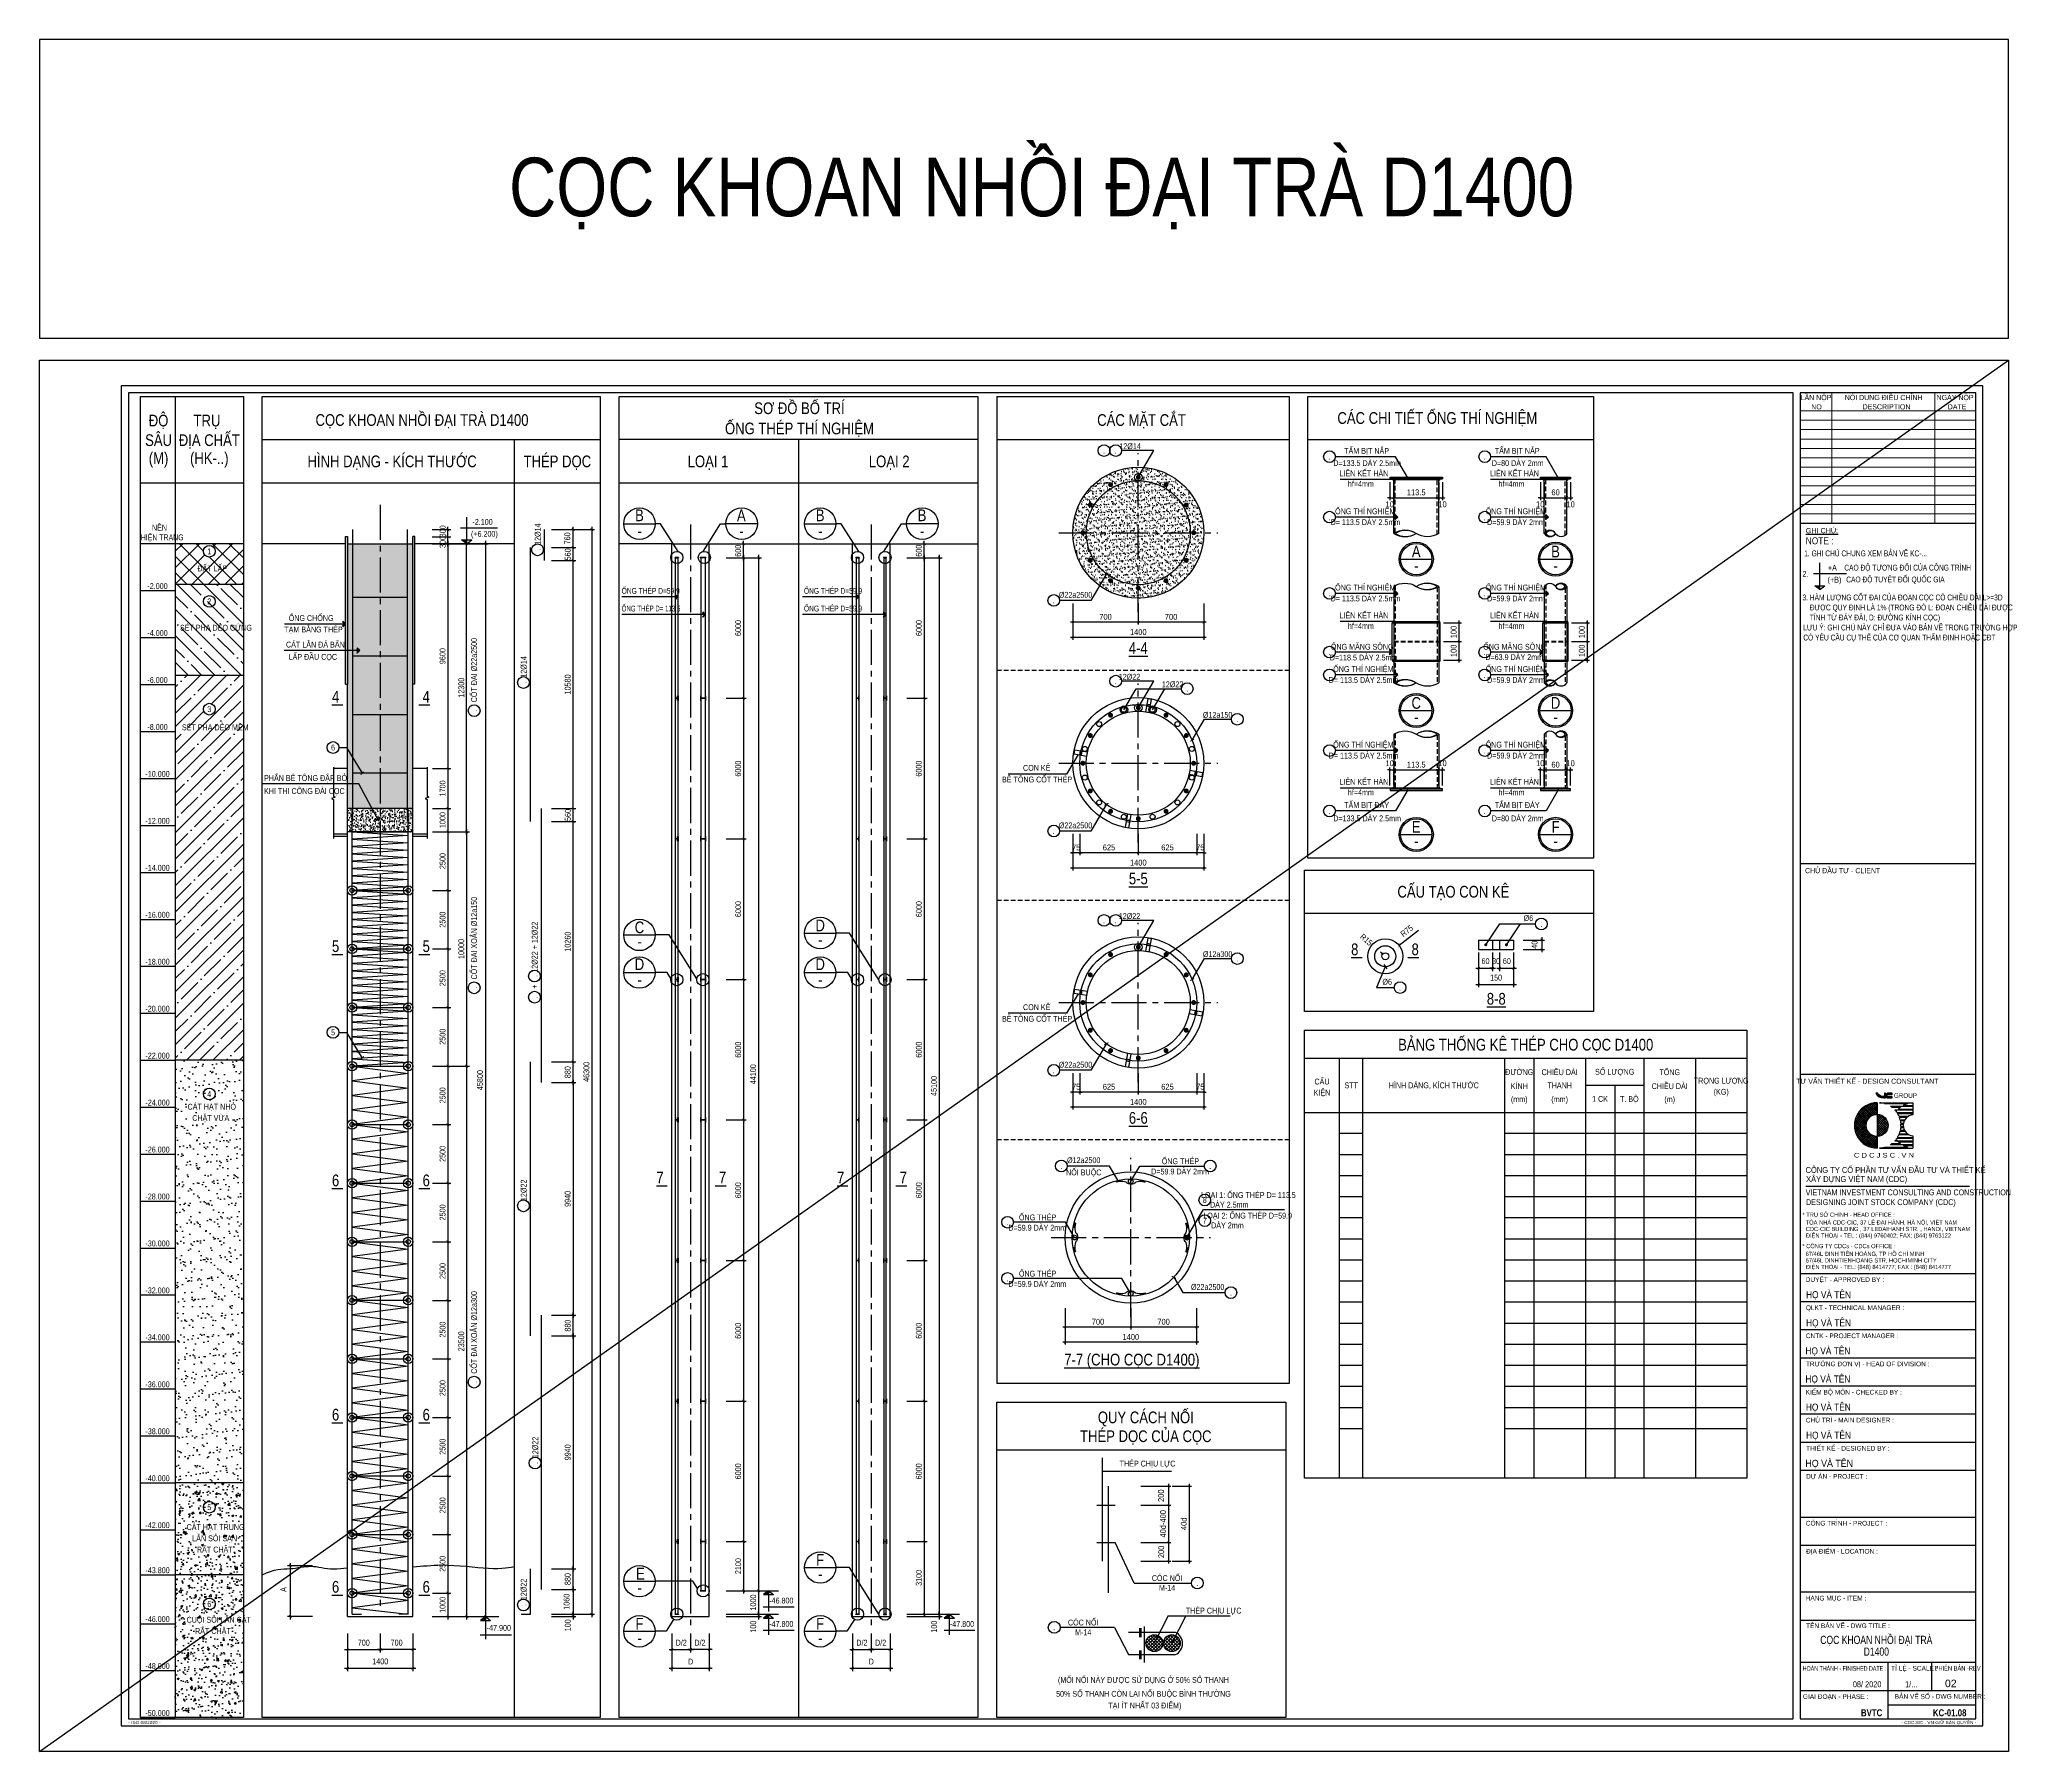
# Model space of a CAD drawing. Extents: x 171424 to 249266, y 74893 to 149166.
# Drawn here: x 171467 to 192492, y 74893 to 93166 of the extents above; entities that cross this region are included whole.
import ezdxf
from ezdxf.enums import TextEntityAlignment as Align

# ---------------------------------------------------------------- set-up
doc = ezdxf.new("R2010")
doc.units = 0
doc.header["$LTSCALE"] = 500
doc.header["$MEASUREMENT"] = 0
doc.header["$PDMODE"] = 3
doc.linetypes.add('CENTER2', pattern=[1.125, 0.75, -0.125, 0.125, -0.125])
doc.linetypes.add('HIDDEN', pattern=[0.375, 0.25, -0.125])
doc.layers.get('0').update_dxf_attribs({"linetype": 'CONTINUOUS'})
doc.layers.get('DEFPOINTS').update_dxf_attribs({"linetype": 'CONTINUOUS'})
for name, color, linetype in [('01.CDC.AXIS', 160, 'CENTER2'), ('02.CDC.DIM', 1, 'CONTINUOUS'), ('03.CDC.BORDER', 3, 'CONTINUOUS'), ('04.CDC.HIDDEN', 8, 'HIDDEN'), ('05.CDC.STEEL', 4, 'CONTINUOUS'), ('06.CDC.TEXT', 2, 'CONTINUOUS'), ('10.CDC.HATCH', 9, 'CONTINUOUS'), ('11.CDC.NOTE', 8, 'CONTINUOUS'), ('CDC -TEXT KHUNG', 7, 'CONTINUOUS'), ('CDC-KHUNGTEN', 7, 'CONTINUOUS'), ('CDC.10.HATCH', 9, 'CONTINUOUS')]:
    doc.layers.add(name, color=color, linetype=linetype)
doc.layers.add('KCS_Plotter', color=11, linetype='CONTINUOUS', plot=False)
doc.styles.add('ARIAL', font='arial.ttf', dxfattribs={"width": 0.8})
doc.styles.add('Arial_4', font='arial.ttf', dxfattribs={"width": 0.75, "height": 3})
doc.styles.add('Arial_B_3', font='arialbd.ttf', dxfattribs={"width": 0.75, "height": 3})
doc.styles.add('KT CDC', font='arial.ttf', dxfattribs={"width": 0.85, "height": 200})
doc.dimstyles.new('DIM100-25', dxfattribs={"dimtxt": 63, "dimasz": 30, "dimexe": 30, "dimexo": 0, "dimgap": 25, "dimtad": 1, "dimdec": 0, "dimlfac": 4, "dimzin": 0, "dimdsep": 46, "dimtxsty": 'ARIAL', "dimblk": 'ARCHTICK', "dimblk1": 'ARCHTICK', "dimblk2": 'D', "dimcen": 0, "dimdle": 30, "dimclrd": 1, "dimclre": 1, "dimclrt": 2, "dimadec": 0, "dimazin": 0, "dimtfac": 1, "dimtdec": 0, "dimtix": 1, "dimtofl": 0, "dimtmove": 2, "dimatfit": 3, "dimldrblk": 'ARCHTICK', "dimfxl": 1, "dimtolj": 1, "dimtzin": 0, "dimarcsym": 0})
doc.dimstyles.new('DIM100-50', dxfattribs={"dimtxt": 63, "dimasz": 30, "dimexe": 30, "dimexo": 0, "dimgap": 40, "dimtad": 1, "dimdec": 0, "dimlfac": 2, "dimzin": 0, "dimdsep": 46, "dimtxsty": 'ARIAL', "dimblk": 'ARCHTICK', "dimcen": 0, "dimdle": 30, "dimclrd": 1, "dimclre": 1, "dimclrt": 2, "dimadec": 0, "dimazin": 0, "dimtfac": 1, "dimtdec": 0, "dimtix": 1, "dimtofl": 0, "dimtmove": 2, "dimatfit": 3, "dimldrblk": 'ARCHTICK', "dimfxl": 1, "dimtolj": 1, "dimtzin": 0, "dimarcsym": 0})
doc.dimstyles.new('DIM25', dxfattribs={"dimscale": 25, "dimtxt": 2.5, "dimasz": 1, "dimexe": 1, "dimexo": 0, "dimgap": 1, "dimtad": 1, "dimdec": 0, "dimdsep": 46, "dimtxsty": 'ARIAL', "dimblk": 'ARCHTICK', "dimcen": 1, "dimdle": 1, "dimclrd": 1, "dimclre": 1, "dimclrt": 2, "dimadec": 0, "dimazin": 0, "dimtfac": 1, "dimtdec": 0, "dimtix": 1, "dimtmove": 2, "dimatfit": 3, "dimldrblk": 'ARCHTICK', "dimfxl": 1, "dimtolj": 1, "dimtzin": 0, "dimarcsym": 0})
doc.dimstyles.new('DIM25-10', dxfattribs={"dimtxt": 63, "dimasz": 30, "dimexe": 30, "dimexo": 0, "dimgap": 40, "dimtad": 1, "dimdec": 0, "dimlfac": 0.4, "dimzin": 0, "dimdsep": 46, "dimtxsty": 'ARIAL', "dimblk": 'ARCHTICK', "dimblk1": 'ARCHTICK', "dimblk2": 'D', "dimcen": 0, "dimdle": 30, "dimclrd": 1, "dimclre": 1, "dimclrt": 2, "dimadec": 0, "dimazin": 0, "dimtfac": 1, "dimtdec": 0, "dimtix": 1, "dimtofl": 0, "dimtmove": 2, "dimatfit": 3, "dimldrblk": 'ARCHTICK', "dimfxl": 1, "dimtolj": 1, "dimtzin": 0, "dimarcsym": 0})
pattern_1 = [(37.5, (90249.13, -50296.01), (-5.03947, 154.1459), [0, -121.6, 0, -136, 0, -130]), (7.5, (90249.13, -50296.01), (141.58214, 225.77169), [0, -65.6, 0, -109.6, 0, -42]), (327.5, (90150.73, -50296.01), (249.13135, 0.45272), [0, -40, 0, -144, 0, -188]), (317.5, (90150.73, -50296), (240.49013, 70.21405), [0, -20, 0, -94.4, 0, -108])]
pattern_2 = [(50, (90249.13, -50296.01), (215.17805, -18.82564), [22.5, -247.5]), (355, (90249.13, -50296), (-41.6254, 225.65764), [18, -198]), (100.4514, (90267.06, -50297.58), (173.55281, 206.83186), [19.12206, -210.34263]), (46.1842, (90249.13, -50236), (320.1723, -49.6557), [33.75, -371.25]), (96.6356, (90275.8, -50240.15), (280.3988, 292.23536), [28.6831, -315.5139]), (351.1842, (90249.13, -50236), (280.3986, 292.2356), [27, -297]), (21, (90279.13, -50251.01), (179.07212, -120.78567), [22.5, -247.5]), (326, (90279.13, -50251), (72.9946, 217.545), [18, -198]), (71.4514, (90294.05, -50261.08), (252.0668, 96.75915), [19.12206, -210.34263]), (37.5, (90249.126, -50296.01), (3.647957, 99.868156), [0, -195.6, 0, -201, 0, -198.75]), (7.5, (90249.13, -50296.01), (78.92086, 118.32351), [0, -114.6, 0, -191.1, 0, -75.75]), (327.5, (90182.226, -50296.01), (160.14673, -6.76646), [0, -75, 0, -234, 0, -310.5]), (317.5, (90152.23, -50296.01), (174.95585, 30.0315), [0, -97.5, 0, -155.4, 0, -220.5])]

# ---------------------------------------------------------------- blocks, each defined once
blk = doc.blocks.new('_ArchTick')
at = {"color": 0, "linetype": 'ByBlock', "const_width": 0.15}
blk.add_lwpolyline([(-0.5, -0.5), (0.5, 0.5)], dxfattribs=at)
blk = doc.blocks.new('*D201')
at = {"layer": '02.CDC.DIM', "color": 1, "lineweight": -2, "transparency": 16777216}
for p, q in [((182500, 87147), (182500, 86759)), ((183900, 87147), (183900, 86759)), ((183925, 86784), (182475, 86784))]:
    blk.add_line(p, q, dxfattribs=at)
at = {"layer": 'DEFPOINTS', "color": 0, "transparency": 16777216}
for p in [(182500, 87147), (183900, 87147), (182500, 86784)]:
    blk.add_point(p, dxfattribs=at)
at = {"layer": '02.CDC.DIM', "color": 1, "lineweight": -2, "transparency": 16777216, "xscale": 25, "yscale": 25, "zscale": 25, "rotation": 180}
blk.add_blockref('_ArchTick', (182500, 86784), dxfattribs=at)
at = {"layer": '02.CDC.DIM', "color": 1, "lineweight": -2, "transparency": 16777216, "xscale": 25, "yscale": 25, "zscale": 25}
blk.add_blockref('_ArchTick', (183900, 86784), dxfattribs=at)
at = {"layer": '02.CDC.DIM', "color": 2, "transparency": 16777216, "insert": (183200, 86841), "char_height": 62.5, "attachment_point": 5, "style": 'ARIAL'}
blk.add_mtext('\\A1;1400', dxfattribs=at)
blk = doc.blocks.new('*D202')
at = {"layer": '02.CDC.DIM', "color": 1, "lineweight": -2, "transparency": 16777216}
for p, q in [((183200, 87147), (183200, 86921)), ((183900, 87147), (183900, 86921)), ((183925, 86946), (183175, 86946))]:
    blk.add_line(p, q, dxfattribs=at)
at = {"layer": 'DEFPOINTS', "color": 0, "transparency": 16777216}
for p in [(183200, 87147), (183900, 87147), (183200, 86946)]:
    blk.add_point(p, dxfattribs=at)
at = {"layer": '02.CDC.DIM', "color": 1, "lineweight": -2, "transparency": 16777216, "xscale": 25, "yscale": 25, "zscale": 25, "rotation": 180}
blk.add_blockref('_ArchTick', (183200, 86946), dxfattribs=at)
at = {"layer": '02.CDC.DIM', "color": 1, "lineweight": -2, "transparency": 16777216, "xscale": 25, "yscale": 25, "zscale": 25}
blk.add_blockref('_ArchTick', (183900, 86946), dxfattribs=at)
at = {"layer": '02.CDC.DIM', "color": 2, "transparency": 16777216, "insert": (183550, 87003), "char_height": 62.5, "attachment_point": 5, "style": 'ARIAL'}
blk.add_mtext('\\A1;700', dxfattribs=at)
blk = doc.blocks.new('*D203')
at = {"layer": '02.CDC.DIM', "color": 1, "lineweight": -2, "transparency": 16777216}
for p, q in [((182500, 87147), (182500, 86921)), ((183200, 87131), (183200, 86921)), ((183225, 86946), (182475, 86946))]:
    blk.add_line(p, q, dxfattribs=at)
at = {"layer": 'DEFPOINTS', "color": 0, "transparency": 16777216}
for p in [(182500, 87147), (183200, 87131), (182500, 86946)]:
    blk.add_point(p, dxfattribs=at)
at = {"layer": '02.CDC.DIM', "color": 1, "lineweight": -2, "transparency": 16777216, "xscale": 25, "yscale": 25, "zscale": 25, "rotation": 180}
blk.add_blockref('_ArchTick', (182500, 86946), dxfattribs=at)
at = {"layer": '02.CDC.DIM', "color": 1, "lineweight": -2, "transparency": 16777216, "xscale": 25, "yscale": 25, "zscale": 25}
blk.add_blockref('_ArchTick', (183200, 86946), dxfattribs=at)
at = {"layer": '02.CDC.DIM', "color": 2, "transparency": 16777216, "insert": (182850, 87003), "char_height": 62.5, "attachment_point": 5, "style": 'ARIAL'}
blk.add_mtext('\\A1;700', dxfattribs=at)
blk = doc.blocks.new('*D204')
at = {"layer": '02.CDC.DIM', "color": 1, "lineweight": -2, "transparency": 16777216}
for p, q in [((182500, 84686), (182500, 84298)), ((183900, 84686), (183900, 84298)), ((183925, 84323), (182475, 84323))]:
    blk.add_line(p, q, dxfattribs=at)
at = {"layer": 'DEFPOINTS', "color": 0, "transparency": 16777216}
for p in [(182500, 84686), (183900, 84686), (182500, 84323)]:
    blk.add_point(p, dxfattribs=at)
at = {"layer": '02.CDC.DIM', "color": 1, "lineweight": -2, "transparency": 16777216, "xscale": 25, "yscale": 25, "zscale": 25, "rotation": 180}
blk.add_blockref('_ArchTick', (182500, 84323), dxfattribs=at)
at = {"layer": '02.CDC.DIM', "color": 1, "lineweight": -2, "transparency": 16777216, "xscale": 25, "yscale": 25, "zscale": 25}
blk.add_blockref('_ArchTick', (183900, 84323), dxfattribs=at)
at = {"layer": '02.CDC.DIM', "color": 2, "transparency": 16777216, "insert": (183200, 84380), "char_height": 62.5, "attachment_point": 5, "style": 'ARIAL'}
blk.add_mtext('\\A1;1400', dxfattribs=at)
blk = doc.blocks.new('*D205')
at = {"layer": '02.CDC.DIM', "color": 1, "lineweight": -2, "transparency": 16777216}
for p, q in [((183200, 84686), (183200, 84460)), ((183825, 84686), (183825, 84460)), ((183850, 84485), (183175, 84485))]:
    blk.add_line(p, q, dxfattribs=at)
at = {"layer": 'DEFPOINTS', "color": 0, "transparency": 16777216}
for p in [(183200, 84686), (183825, 84686), (183200, 84485)]:
    blk.add_point(p, dxfattribs=at)
at = {"layer": '02.CDC.DIM', "color": 1, "lineweight": -2, "transparency": 16777216, "xscale": 25, "yscale": 25, "zscale": 25, "rotation": 180}
blk.add_blockref('_ArchTick', (183200, 84485), dxfattribs=at)
at = {"layer": '02.CDC.DIM', "color": 1, "lineweight": -2, "transparency": 16777216, "xscale": 25, "yscale": 25, "zscale": 25}
blk.add_blockref('_ArchTick', (183825, 84485), dxfattribs=at)
at = {"layer": '02.CDC.DIM', "color": 2, "transparency": 16777216, "insert": (183512, 84542), "char_height": 62.5, "attachment_point": 5, "style": 'ARIAL'}
blk.add_mtext('\\A1;625', dxfattribs=at)
blk = doc.blocks.new('*D206')
at = {"layer": '02.CDC.DIM', "color": 1, "lineweight": -2, "transparency": 16777216}
for p, q in [((182500, 84686), (182500, 84460)), ((182575, 84686), (182575, 84460)), ((182500, 84485), (182475, 84485)), ((182575, 84485), (182500, 84485)), ((182575, 84485), (182600, 84485))]:
    blk.add_line(p, q, dxfattribs=at)
at = {"layer": 'DEFPOINTS', "color": 0, "transparency": 16777216}
for p in [(182500, 84686), (182575, 84686), (182500, 84485)]:
    blk.add_point(p, dxfattribs=at)
at = {"layer": '02.CDC.DIM', "color": 1, "lineweight": -2, "transparency": 16777216, "xscale": 25, "yscale": 25, "zscale": 25}
blk.add_blockref('_ArchTick', (182500, 84485), dxfattribs=at)
at = {"layer": '02.CDC.DIM', "color": 1, "lineweight": -2, "transparency": 16777216, "xscale": 25, "yscale": 25, "zscale": 25, "rotation": 180}
blk.add_blockref('_ArchTick', (182575, 84485), dxfattribs=at)
at = {"layer": '02.CDC.DIM', "color": 2, "transparency": 16777216, "insert": (182537, 84542), "char_height": 62.5, "attachment_point": 5, "style": 'ARIAL'}
blk.add_mtext('\\A1;75', dxfattribs=at)
blk = doc.blocks.new('*D207')
at = {"layer": '02.CDC.DIM', "color": 1, "lineweight": -2, "transparency": 16777216}
for p, q in [((182575, 84686), (182575, 84460)), ((183200, 84670), (183200, 84460)), ((183225, 84485), (182550, 84485))]:
    blk.add_line(p, q, dxfattribs=at)
at = {"layer": 'DEFPOINTS', "color": 0, "transparency": 16777216}
for p in [(182575, 84686), (183200, 84670), (182575, 84485)]:
    blk.add_point(p, dxfattribs=at)
at = {"layer": '02.CDC.DIM', "color": 1, "lineweight": -2, "transparency": 16777216, "xscale": 25, "yscale": 25, "zscale": 25, "rotation": 180}
blk.add_blockref('_ArchTick', (182575, 84485), dxfattribs=at)
at = {"layer": '02.CDC.DIM', "color": 1, "lineweight": -2, "transparency": 16777216, "xscale": 25, "yscale": 25, "zscale": 25}
blk.add_blockref('_ArchTick', (183200, 84485), dxfattribs=at)
at = {"layer": '02.CDC.DIM', "color": 2, "transparency": 16777216, "insert": (182887, 84542), "char_height": 62.5, "attachment_point": 5, "style": 'ARIAL'}
blk.add_mtext('\\A1;625', dxfattribs=at)
blk = doc.blocks.new('*D208')
at = {"layer": '02.CDC.DIM', "color": 1, "lineweight": -2, "transparency": 16777216}
for p, q in [((183825, 84686), (183825, 84460)), ((183900, 84686), (183900, 84460)), ((183825, 84485), (183800, 84485)), ((183900, 84485), (183825, 84485)), ((183900, 84485), (183925, 84485))]:
    blk.add_line(p, q, dxfattribs=at)
at = {"layer": 'DEFPOINTS', "color": 0, "transparency": 16777216}
for p in [(183825, 84686), (183900, 84686), (183825, 84485)]:
    blk.add_point(p, dxfattribs=at)
at = {"layer": '02.CDC.DIM', "color": 1, "lineweight": -2, "transparency": 16777216, "xscale": 25, "yscale": 25, "zscale": 25}
blk.add_blockref('_ArchTick', (183825, 84485), dxfattribs=at)
at = {"layer": '02.CDC.DIM', "color": 1, "lineweight": -2, "transparency": 16777216, "xscale": 25, "yscale": 25, "zscale": 25, "rotation": 180}
blk.add_blockref('_ArchTick', (183900, 84485), dxfattribs=at)
at = {"layer": '02.CDC.DIM', "color": 2, "transparency": 16777216, "insert": (183862, 84542), "char_height": 62.5, "attachment_point": 5, "style": 'ARIAL'}
blk.add_mtext('\\A1;75', dxfattribs=at)
blk = doc.blocks.new('*D209')
at = {"layer": '02.CDC.DIM', "color": 1, "lineweight": -2, "transparency": 16777216}
for p, q in [((182500, 82132), (182500, 81744)), ((183900, 82132), (183900, 81744)), ((183925, 81769), (182475, 81769))]:
    blk.add_line(p, q, dxfattribs=at)
at = {"layer": 'DEFPOINTS', "color": 0, "transparency": 16777216}
for p in [(182500, 82132), (183900, 82132), (182500, 81769)]:
    blk.add_point(p, dxfattribs=at)
at = {"layer": '02.CDC.DIM', "color": 1, "lineweight": -2, "transparency": 16777216, "xscale": 25, "yscale": 25, "zscale": 25, "rotation": 180}
blk.add_blockref('_ArchTick', (182500, 81769), dxfattribs=at)
at = {"layer": '02.CDC.DIM', "color": 1, "lineweight": -2, "transparency": 16777216, "xscale": 25, "yscale": 25, "zscale": 25}
blk.add_blockref('_ArchTick', (183900, 81769), dxfattribs=at)
at = {"layer": '02.CDC.DIM', "color": 2, "transparency": 16777216, "insert": (183200, 81826), "char_height": 62.5, "attachment_point": 5, "style": 'ARIAL'}
blk.add_mtext('\\A1;1400', dxfattribs=at)
blk = doc.blocks.new('*D210')
at = {"layer": '02.CDC.DIM', "color": 1, "lineweight": -2, "transparency": 16777216}
for p, q in [((183200, 82132), (183200, 81906)), ((183825, 82132), (183825, 81906)), ((183850, 81931), (183175, 81931))]:
    blk.add_line(p, q, dxfattribs=at)
at = {"layer": 'DEFPOINTS', "color": 0, "transparency": 16777216}
for p in [(183200, 82132), (183825, 82132), (183200, 81931)]:
    blk.add_point(p, dxfattribs=at)
at = {"layer": '02.CDC.DIM', "color": 1, "lineweight": -2, "transparency": 16777216, "xscale": 25, "yscale": 25, "zscale": 25, "rotation": 180}
blk.add_blockref('_ArchTick', (183200, 81931), dxfattribs=at)
at = {"layer": '02.CDC.DIM', "color": 1, "lineweight": -2, "transparency": 16777216, "xscale": 25, "yscale": 25, "zscale": 25}
blk.add_blockref('_ArchTick', (183825, 81931), dxfattribs=at)
at = {"layer": '02.CDC.DIM', "color": 2, "transparency": 16777216, "insert": (183512, 81988), "char_height": 62.5, "attachment_point": 5, "style": 'ARIAL'}
blk.add_mtext('\\A1;625', dxfattribs=at)
blk = doc.blocks.new('*D211')
at = {"layer": '02.CDC.DIM', "color": 1, "lineweight": -2, "transparency": 16777216}
for p, q in [((182500, 82132), (182500, 81906)), ((182575, 82132), (182575, 81906)), ((182500, 81931), (182475, 81931)), ((182575, 81931), (182500, 81931)), ((182575, 81931), (182600, 81931))]:
    blk.add_line(p, q, dxfattribs=at)
at = {"layer": 'DEFPOINTS', "color": 0, "transparency": 16777216}
for p in [(182500, 82132), (182575, 82132), (182500, 81931)]:
    blk.add_point(p, dxfattribs=at)
at = {"layer": '02.CDC.DIM', "color": 1, "lineweight": -2, "transparency": 16777216, "xscale": 25, "yscale": 25, "zscale": 25}
blk.add_blockref('_ArchTick', (182500, 81931), dxfattribs=at)
at = {"layer": '02.CDC.DIM', "color": 1, "lineweight": -2, "transparency": 16777216, "xscale": 25, "yscale": 25, "zscale": 25, "rotation": 180}
blk.add_blockref('_ArchTick', (182575, 81931), dxfattribs=at)
at = {"layer": '02.CDC.DIM', "color": 2, "transparency": 16777216, "insert": (182537, 81988), "char_height": 62.5, "attachment_point": 5, "style": 'ARIAL'}
blk.add_mtext('\\A1;75', dxfattribs=at)
blk = doc.blocks.new('*D212')
at = {"layer": '02.CDC.DIM', "color": 1, "lineweight": -2, "transparency": 16777216}
for p, q in [((182575, 82132), (182575, 81906)), ((183200, 82116), (183200, 81906)), ((183225, 81931), (182550, 81931))]:
    blk.add_line(p, q, dxfattribs=at)
at = {"layer": 'DEFPOINTS', "color": 0, "transparency": 16777216}
for p in [(182575, 82132), (183200, 82116), (182575, 81931)]:
    blk.add_point(p, dxfattribs=at)
at = {"layer": '02.CDC.DIM', "color": 1, "lineweight": -2, "transparency": 16777216, "xscale": 25, "yscale": 25, "zscale": 25, "rotation": 180}
blk.add_blockref('_ArchTick', (182575, 81931), dxfattribs=at)
at = {"layer": '02.CDC.DIM', "color": 1, "lineweight": -2, "transparency": 16777216, "xscale": 25, "yscale": 25, "zscale": 25}
blk.add_blockref('_ArchTick', (183200, 81931), dxfattribs=at)
at = {"layer": '02.CDC.DIM', "color": 2, "transparency": 16777216, "insert": (182887, 81988), "char_height": 62.5, "attachment_point": 5, "style": 'ARIAL'}
blk.add_mtext('\\A1;625', dxfattribs=at)
blk = doc.blocks.new('*D213')
at = {"layer": '02.CDC.DIM', "color": 1, "lineweight": -2, "transparency": 16777216}
for p, q in [((183825, 82132), (183825, 81906)), ((183900, 82132), (183900, 81906)), ((183825, 81931), (183800, 81931)), ((183900, 81931), (183825, 81931)), ((183900, 81931), (183925, 81931))]:
    blk.add_line(p, q, dxfattribs=at)
at = {"layer": 'DEFPOINTS', "color": 0, "transparency": 16777216}
for p in [(183825, 82132), (183900, 82132), (183825, 81931)]:
    blk.add_point(p, dxfattribs=at)
at = {"layer": '02.CDC.DIM', "color": 1, "lineweight": -2, "transparency": 16777216, "xscale": 25, "yscale": 25, "zscale": 25}
blk.add_blockref('_ArchTick', (183825, 81931), dxfattribs=at)
at = {"layer": '02.CDC.DIM', "color": 1, "lineweight": -2, "transparency": 16777216, "xscale": 25, "yscale": 25, "zscale": 25, "rotation": 180}
blk.add_blockref('_ArchTick', (183900, 81931), dxfattribs=at)
at = {"layer": '02.CDC.DIM', "color": 2, "transparency": 16777216, "insert": (183862, 81988), "char_height": 62.5, "attachment_point": 5, "style": 'ARIAL'}
blk.add_mtext('\\A1;75', dxfattribs=at)
blk = doc.blocks.new('*D214')
at = {"layer": '02.CDC.DIM', "color": 1, "lineweight": -2, "transparency": 16777216}
for p, q in [((182420, 79625), (182420, 79236)), ((183820, 79625), (183820, 79236)), ((183845, 79261), (182395, 79261))]:
    blk.add_line(p, q, dxfattribs=at)
at = {"layer": 'DEFPOINTS', "color": 0, "transparency": 16777216}
for p in [(182420, 79625), (183820, 79625), (182420, 79261)]:
    blk.add_point(p, dxfattribs=at)
at = {"layer": '02.CDC.DIM', "color": 1, "lineweight": -2, "transparency": 16777216, "xscale": 25, "yscale": 25, "zscale": 25, "rotation": 180}
blk.add_blockref('_ArchTick', (182420, 79261), dxfattribs=at)
at = {"layer": '02.CDC.DIM', "color": 1, "lineweight": -2, "transparency": 16777216, "xscale": 25, "yscale": 25, "zscale": 25}
blk.add_blockref('_ArchTick', (183820, 79261), dxfattribs=at)
at = {"layer": '02.CDC.DIM', "color": 2, "transparency": 16777216, "insert": (183120, 79318), "char_height": 62.5, "attachment_point": 5, "style": 'ARIAL'}
blk.add_mtext('\\A1;1400', dxfattribs=at)
blk = doc.blocks.new('*D215')
at = {"layer": '02.CDC.DIM', "color": 1, "lineweight": -2, "transparency": 16777216}
for p, q in [((183120, 79625), (183120, 79398)), ((183820, 79625), (183820, 79398)), ((183845, 79423), (183095, 79423))]:
    blk.add_line(p, q, dxfattribs=at)
at = {"layer": 'DEFPOINTS', "color": 0, "transparency": 16777216}
for p in [(183120, 79625), (183820, 79625), (183120, 79423)]:
    blk.add_point(p, dxfattribs=at)
at = {"layer": '02.CDC.DIM', "color": 1, "lineweight": -2, "transparency": 16777216, "xscale": 25, "yscale": 25, "zscale": 25, "rotation": 180}
blk.add_blockref('_ArchTick', (183120, 79423), dxfattribs=at)
at = {"layer": '02.CDC.DIM', "color": 1, "lineweight": -2, "transparency": 16777216, "xscale": 25, "yscale": 25, "zscale": 25}
blk.add_blockref('_ArchTick', (183820, 79423), dxfattribs=at)
at = {"layer": '02.CDC.DIM', "color": 2, "transparency": 16777216, "insert": (183470, 79480), "char_height": 62.5, "attachment_point": 5, "style": 'ARIAL'}
blk.add_mtext('\\A1;700', dxfattribs=at)
blk = doc.blocks.new('*D216')
at = {"layer": '02.CDC.DIM', "color": 1, "lineweight": -2, "transparency": 16777216}
for p, q in [((182420, 79625), (182420, 79398)), ((183120, 79608), (183120, 79398)), ((183145, 79423), (182395, 79423))]:
    blk.add_line(p, q, dxfattribs=at)
at = {"layer": 'DEFPOINTS', "color": 0, "transparency": 16777216}
for p in [(182420, 79625), (183120, 79608), (182420, 79423)]:
    blk.add_point(p, dxfattribs=at)
at = {"layer": '02.CDC.DIM', "color": 1, "lineweight": -2, "transparency": 16777216, "xscale": 25, "yscale": 25, "zscale": 25, "rotation": 180}
blk.add_blockref('_ArchTick', (182420, 79423), dxfattribs=at)
at = {"layer": '02.CDC.DIM', "color": 1, "lineweight": -2, "transparency": 16777216, "xscale": 25, "yscale": 25, "zscale": 25}
blk.add_blockref('_ArchTick', (183120, 79423), dxfattribs=at)
at = {"layer": '02.CDC.DIM', "color": 2, "transparency": 16777216, "insert": (182770, 79480), "char_height": 62.5, "attachment_point": 5, "style": 'ARIAL'}
blk.add_mtext('\\A1;700', dxfattribs=at)
blk = doc.blocks.new('*D685')
at = {"layer": '02.CDC.DIM', "color": 1, "lineweight": -2, "transparency": 16777216}
for p, q in [((174756, 75991), (174756, 75752)), ((175456, 75991), (175456, 75752)), ((174726, 75782), (175486, 75782))]:
    blk.add_line(p, q, dxfattribs=at)
at = {"layer": 'DEFPOINTS', "color": 0, "transparency": 16777216}
for p in [(174756, 75991), (175456, 75991), (175456, 75782)]:
    blk.add_point(p, dxfattribs=at)
at = {"layer": '02.CDC.DIM', "color": 1, "lineweight": -2, "transparency": 16777216, "xscale": 30, "yscale": 30, "zscale": 30, "rotation": 180}
blk.add_blockref('_ArchTick', (174756, 75782), dxfattribs=at)
at = {"layer": '02.CDC.DIM', "color": 1, "lineweight": -2, "transparency": 16777216, "xscale": 30, "yscale": 30, "zscale": 30}
blk.add_blockref('_ArchTick', (175456, 75782), dxfattribs=at)
at = {"layer": '02.CDC.DIM', "color": 2, "transparency": 16777216, "insert": (175106, 75855), "char_height": 63, "attachment_point": 5, "style": 'ARIAL'}
blk.add_mtext('\\A1;1400', dxfattribs=at)
blk = doc.blocks.new('*D686')
at = {"layer": '02.CDC.DIM', "color": 1, "lineweight": -2, "transparency": 16777216}
for p, q in [((174756, 76154), (174756, 75952)), ((175106, 76154), (175106, 75952)), ((174726, 75982), (175136, 75982))]:
    blk.add_line(p, q, dxfattribs=at)
at = {"layer": 'DEFPOINTS', "color": 0, "transparency": 16777216}
for p in [(174756, 76154), (175106, 76154), (175106, 75982)]:
    blk.add_point(p, dxfattribs=at)
at = {"layer": '02.CDC.DIM', "color": 1, "lineweight": -2, "transparency": 16777216, "xscale": 30, "yscale": 30, "zscale": 30, "rotation": 180}
blk.add_blockref('_ArchTick', (174756, 75982), dxfattribs=at)
at = {"layer": '02.CDC.DIM', "color": 1, "lineweight": -2, "transparency": 16777216, "xscale": 30, "yscale": 30, "zscale": 30}
blk.add_blockref('_ArchTick', (175106, 75982), dxfattribs=at)
at = {"layer": '02.CDC.DIM', "color": 2, "transparency": 16777216, "insert": (174931, 76055), "char_height": 63, "attachment_point": 5, "style": 'ARIAL'}
blk.add_mtext('\\A1;700', dxfattribs=at)
blk = doc.blocks.new('*D687')
at = {"layer": '02.CDC.DIM', "color": 1, "lineweight": -2, "transparency": 16777216}
for p, q in [((175106, 76154), (175106, 75952)), ((175456, 76154), (175456, 75952)), ((175486, 75982), (175076, 75982))]:
    blk.add_line(p, q, dxfattribs=at)
at = {"layer": 'DEFPOINTS', "color": 0, "transparency": 16777216}
for p in [(175106, 76154), (175456, 76154), (175106, 75982)]:
    blk.add_point(p, dxfattribs=at)
at = {"layer": '02.CDC.DIM', "color": 1, "lineweight": -2, "transparency": 16777216, "xscale": 30, "yscale": 30, "zscale": 30, "rotation": 180}
blk.add_blockref('_ArchTick', (175106, 75982), dxfattribs=at)
at = {"layer": '02.CDC.DIM', "color": 1, "lineweight": -2, "transparency": 16777216, "xscale": 30, "yscale": 30, "zscale": 30}
blk.add_blockref('_ArchTick', (175456, 75982), dxfattribs=at)
at = {"layer": '02.CDC.DIM', "color": 2, "transparency": 16777216, "insert": (175281, 76055), "char_height": 63, "attachment_point": 5, "style": 'ARIAL'}
blk.add_mtext('\\A1;700', dxfattribs=at)
blk = doc.blocks.new('*D688')
at = {"layer": '02.CDC.DIM', "color": 1, "lineweight": -2, "transparency": 16777216}
for p, q in [((174382, 76875), (174116, 76875)), ((174146, 76905), (174146, 76304)), ((174382, 76334), (174116, 76334))]:
    blk.add_line(p, q, dxfattribs=at)
at = {"layer": 'DEFPOINTS', "color": 0, "transparency": 16777216}
for p in [(174382, 76875), (174146, 76334), (174382, 76334)]:
    blk.add_point(p, dxfattribs=at)
at = {"layer": '02.CDC.DIM', "color": 1, "lineweight": -2, "transparency": 16777216, "xscale": 30, "yscale": 30, "zscale": 30}
for p, rotation in [((174146, 76875), 90), ((174146, 76334), 270)]:
    blk.add_blockref('_ArchTick', p, dxfattribs=dict(at, rotation=rotation))
at = {"layer": '02.CDC.DIM', "color": 2, "transparency": 16777216, "insert": (174073, 76623), "char_height": 63, "attachment_point": 5, "rotation": 90, "style": 'ARIAL'}
blk.add_mtext('\\A1;A', dxfattribs=at)
blk = doc.blocks.new('D')
at = {"layer": '02.CDC.DIM'}
for p, q in [((-50, -50), (50, 50)), ((-86.75, 0), (86.75, 0))]:
    blk.add_line(p, q, dxfattribs=at)
blk = doc.blocks.new('*D689')
at = {"layer": '02.CDC.DIM', "color": 1, "lineweight": -2, "transparency": 16777216}
for p, q in [((175662, 87784), (176259, 87784)), ((176229, 87814), (176229, 76304)), ((175662, 76334), (176259, 76334))]:
    blk.add_line(p, q, dxfattribs=at)
at = {"layer": 'DEFPOINTS', "color": 0, "transparency": 16777216}
for p in [(175662, 87784), (175662, 76334), (176229, 76334)]:
    blk.add_point(p, dxfattribs=at)
at = {"layer": '02.CDC.DIM', "color": 1, "lineweight": -2, "transparency": 16777216, "xscale": 30, "yscale": 30, "zscale": 30}
for p, rotation in [((176229, 87784), 90), ((176229, 76334), 270)]:
    blk.add_blockref('_ArchTick', p, dxfattribs=dict(at, rotation=rotation))
at = {"layer": '02.CDC.DIM', "color": 2, "transparency": 16777216, "insert": (176172, 82059), "char_height": 63, "attachment_point": 5, "rotation": 90, "style": 'ARIAL'}
blk.add_mtext('\\A1;45800', dxfattribs=at)
blk = doc.blocks.new('*D690')
at = {"layer": '02.CDC.DIM', "color": 1, "lineweight": -2, "transparency": 16777216}
for p, q in [((176029, 84739), (176029, 82179)), ((175665, 84709), (176059, 84709)), ((175665, 82209), (176059, 82209))]:
    blk.add_line(p, q, dxfattribs=at)
at = {"layer": 'DEFPOINTS', "color": 0, "transparency": 16777216}
for p in [(175665, 84709), (175665, 82209), (176029, 82209)]:
    blk.add_point(p, dxfattribs=at)
at = {"layer": '02.CDC.DIM', "color": 1, "lineweight": -2, "transparency": 16777216, "xscale": 30, "yscale": 30, "zscale": 30}
for p, rotation in [((176029, 84709), 90), ((176029, 82209), 270)]:
    blk.add_blockref('_ArchTick', p, dxfattribs=dict(at, rotation=rotation))
at = {"layer": '02.CDC.DIM', "color": 2, "transparency": 16777216, "insert": (175972, 83459), "char_height": 63, "attachment_point": 5, "rotation": 90, "style": 'ARIAL'}
blk.add_mtext('\\A1;10000', dxfattribs=at)
blk = doc.blocks.new('*D691')
at = {"layer": '02.CDC.DIM', "color": 1, "lineweight": -2, "transparency": 16777216}
for p, q in [((175665, 87784), (175859, 87784)), ((175829, 87814), (175829, 85354)), ((175665, 85384), (175859, 85384))]:
    blk.add_line(p, q, dxfattribs=at)
at = {"layer": 'DEFPOINTS', "color": 0, "transparency": 16777216}
for p in [(175665, 87784), (175665, 85384), (175829, 85384)]:
    blk.add_point(p, dxfattribs=at)
at = {"layer": '02.CDC.DIM', "color": 1, "lineweight": -2, "transparency": 16777216, "xscale": 30, "yscale": 30, "zscale": 30}
for p, rotation in [((175829, 87784), 90), ((175829, 85384), 270)]:
    blk.add_blockref('_ArchTick', p, dxfattribs=dict(at, rotation=rotation))
at = {"layer": '02.CDC.DIM', "color": 2, "transparency": 16777216, "insert": (175772, 86584), "char_height": 63, "attachment_point": 5, "rotation": 90, "style": 'ARIAL'}
blk.add_mtext('\\A1;9600', dxfattribs=at)
blk = doc.blocks.new('*D692')
at = {"layer": '02.CDC.DIM', "color": 1, "lineweight": -2, "transparency": 16777216}
for p, q in [((175665, 84959), (175859, 84959)), ((175829, 84989), (175829, 84679)), ((175665, 84709), (175859, 84709))]:
    blk.add_line(p, q, dxfattribs=at)
at = {"layer": 'DEFPOINTS', "color": 0, "transparency": 16777216}
for p in [(175665, 84959), (175665, 84709), (175829, 84709)]:
    blk.add_point(p, dxfattribs=at)
at = {"layer": '02.CDC.DIM', "color": 1, "lineweight": -2, "transparency": 16777216, "xscale": 30, "yscale": 30, "zscale": 30}
for p, rotation in [((175829, 84959), 90), ((175829, 84709), 270)]:
    blk.add_blockref('_ArchTick', p, dxfattribs=dict(at, rotation=rotation))
at = {"layer": '02.CDC.DIM', "color": 2, "transparency": 16777216, "insert": (175772, 84834), "char_height": 63, "attachment_point": 5, "rotation": 90, "style": 'ARIAL'}
blk.add_mtext('\\A1;1000', dxfattribs=at)
blk = doc.blocks.new('*D693')
at = {"layer": '02.CDC.DIM', "color": 1, "lineweight": -2, "transparency": 16777216}
for p, q in [((175829, 84114), (175829, 83429)), ((175665, 84084), (175859, 84084)), ((175665, 83459), (175859, 83459))]:
    blk.add_line(p, q, dxfattribs=at)
at = {"layer": 'DEFPOINTS', "color": 0, "transparency": 16777216}
for p in [(175665, 84084), (175665, 83459), (175829, 83459)]:
    blk.add_point(p, dxfattribs=at)
at = {"layer": '02.CDC.DIM', "color": 1, "lineweight": -2, "transparency": 16777216, "xscale": 30, "yscale": 30, "zscale": 30}
for p, rotation in [((175829, 84084), 90), ((175829, 83459), 270)]:
    blk.add_blockref('_ArchTick', p, dxfattribs=dict(at, rotation=rotation))
at = {"layer": '02.CDC.DIM', "color": 2, "transparency": 16777216, "insert": (175772, 83772), "char_height": 63, "attachment_point": 5, "rotation": 90, "style": 'ARIAL'}
blk.add_mtext('\\A1;2500', dxfattribs=at)
blk = doc.blocks.new('*D694')
at = {"layer": '02.CDC.DIM', "color": 1, "lineweight": -2, "transparency": 16777216}
for p, q in [((175829, 83489), (175829, 82804)), ((175665, 83459), (175859, 83459)), ((175665, 82834), (175859, 82834))]:
    blk.add_line(p, q, dxfattribs=at)
at = {"layer": 'DEFPOINTS', "color": 0, "transparency": 16777216}
for p in [(175665, 83459), (175665, 82834), (175829, 82834)]:
    blk.add_point(p, dxfattribs=at)
at = {"layer": '02.CDC.DIM', "color": 1, "lineweight": -2, "transparency": 16777216, "xscale": 30, "yscale": 30, "zscale": 30}
for p, rotation in [((175829, 83459), 90), ((175829, 82834), 270)]:
    blk.add_blockref('_ArchTick', p, dxfattribs=dict(at, rotation=rotation))
at = {"layer": '02.CDC.DIM', "color": 2, "transparency": 16777216, "insert": (175772, 83147), "char_height": 63, "attachment_point": 5, "rotation": 90, "style": 'ARIAL'}
blk.add_mtext('\\A1;2500', dxfattribs=at)
blk = doc.blocks.new('*D695')
at = {"layer": '02.CDC.DIM', "color": 1, "lineweight": -2, "transparency": 16777216}
for p, q in [((175829, 82864), (175829, 82179)), ((175665, 82834), (175859, 82834)), ((175665, 82209), (175859, 82209))]:
    blk.add_line(p, q, dxfattribs=at)
at = {"layer": 'DEFPOINTS', "color": 0, "transparency": 16777216}
for p in [(175665, 82834), (175665, 82209), (175829, 82209)]:
    blk.add_point(p, dxfattribs=at)
at = {"layer": '02.CDC.DIM', "color": 1, "lineweight": -2, "transparency": 16777216, "xscale": 30, "yscale": 30, "zscale": 30}
for p, rotation in [((175829, 82834), 90), ((175829, 82209), 270)]:
    blk.add_blockref('_ArchTick', p, dxfattribs=dict(at, rotation=rotation))
at = {"layer": '02.CDC.DIM', "color": 2, "transparency": 16777216, "insert": (175772, 82522), "char_height": 63, "attachment_point": 5, "rotation": 90, "style": 'ARIAL'}
blk.add_mtext('\\A1;2500', dxfattribs=at)
blk = doc.blocks.new('*D696')
at = {"layer": '02.CDC.DIM', "color": 1, "lineweight": -2, "transparency": 16777216}
for p, q in [((175665, 82209), (175859, 82209)), ((175829, 82239), (175829, 81554)), ((175665, 81584), (175859, 81584))]:
    blk.add_line(p, q, dxfattribs=at)
at = {"layer": 'DEFPOINTS', "color": 0, "transparency": 16777216}
for p in [(175665, 82209), (175665, 81584), (175829, 81584)]:
    blk.add_point(p, dxfattribs=at)
at = {"layer": '02.CDC.DIM', "color": 1, "lineweight": -2, "transparency": 16777216, "xscale": 30, "yscale": 30, "zscale": 30}
for p, rotation in [((175829, 82209), 90), ((175829, 81584), 270)]:
    blk.add_blockref('_ArchTick', p, dxfattribs=dict(at, rotation=rotation))
at = {"layer": '02.CDC.DIM', "color": 2, "transparency": 16777216, "insert": (175772, 81897), "char_height": 63, "attachment_point": 5, "rotation": 90, "style": 'ARIAL'}
blk.add_mtext('\\A1;2500', dxfattribs=at)
blk = doc.blocks.new('*D697')
at = {"layer": '02.CDC.DIM', "color": 1, "lineweight": -2, "transparency": 16777216}
for p, q in [((175665, 81584), (175859, 81584)), ((175829, 81614), (175829, 80929)), ((175665, 80959), (175859, 80959))]:
    blk.add_line(p, q, dxfattribs=at)
at = {"layer": 'DEFPOINTS', "color": 0, "transparency": 16777216}
for p in [(175665, 81584), (175665, 80959), (175829, 80959)]:
    blk.add_point(p, dxfattribs=at)
at = {"layer": '02.CDC.DIM', "color": 1, "lineweight": -2, "transparency": 16777216, "xscale": 30, "yscale": 30, "zscale": 30}
for p, rotation in [((175829, 81584), 90), ((175829, 80959), 270)]:
    blk.add_blockref('_ArchTick', p, dxfattribs=dict(at, rotation=rotation))
at = {"layer": '02.CDC.DIM', "color": 2, "transparency": 16777216, "insert": (175772, 81272), "char_height": 63, "attachment_point": 5, "rotation": 90, "style": 'ARIAL'}
blk.add_mtext('\\A1;2500', dxfattribs=at)
blk = doc.blocks.new('*D698')
at = {"layer": '02.CDC.DIM', "color": 1, "lineweight": -2, "transparency": 16777216}
for p, q in [((175665, 80959), (175859, 80959)), ((175829, 80989), (175829, 80304)), ((175665, 80334), (175859, 80334))]:
    blk.add_line(p, q, dxfattribs=at)
at = {"layer": 'DEFPOINTS', "color": 0, "transparency": 16777216}
for p in [(175665, 80959), (175665, 80334), (175829, 80334)]:
    blk.add_point(p, dxfattribs=at)
at = {"layer": '02.CDC.DIM', "color": 1, "lineweight": -2, "transparency": 16777216, "xscale": 30, "yscale": 30, "zscale": 30}
for p, rotation in [((175829, 80959), 90), ((175829, 80334), 270)]:
    blk.add_blockref('_ArchTick', p, dxfattribs=dict(at, rotation=rotation))
at = {"layer": '02.CDC.DIM', "color": 2, "transparency": 16777216, "insert": (175772, 80647), "char_height": 63, "attachment_point": 5, "rotation": 90, "style": 'ARIAL'}
blk.add_mtext('\\A1;2500', dxfattribs=at)
blk = doc.blocks.new('*D699')
at = {"layer": '02.CDC.DIM', "color": 1, "lineweight": -2, "transparency": 16777216}
for p, q in [((175665, 80334), (175859, 80334)), ((175829, 80364), (175829, 79679)), ((175665, 79709), (175859, 79709))]:
    blk.add_line(p, q, dxfattribs=at)
at = {"layer": 'DEFPOINTS', "color": 0, "transparency": 16777216}
for p in [(175665, 80334), (175665, 79709), (175829, 79709)]:
    blk.add_point(p, dxfattribs=at)
at = {"layer": '02.CDC.DIM', "color": 1, "lineweight": -2, "transparency": 16777216, "xscale": 30, "yscale": 30, "zscale": 30}
for p, rotation in [((175829, 80334), 90), ((175829, 79709), 270)]:
    blk.add_blockref('_ArchTick', p, dxfattribs=dict(at, rotation=rotation))
at = {"layer": '02.CDC.DIM', "color": 2, "transparency": 16777216, "insert": (175772, 80022), "char_height": 63, "attachment_point": 5, "rotation": 90, "style": 'ARIAL'}
blk.add_mtext('\\A1;2500', dxfattribs=at)
blk = doc.blocks.new('*D700')
at = {"layer": '02.CDC.DIM', "color": 1, "lineweight": -2, "transparency": 16777216}
for p, q in [((175665, 79709), (175859, 79709)), ((175829, 79739), (175829, 79054)), ((175665, 79084), (175859, 79084))]:
    blk.add_line(p, q, dxfattribs=at)
at = {"layer": 'DEFPOINTS', "color": 0, "transparency": 16777216}
for p in [(175665, 79709), (175665, 79084), (175829, 79084)]:
    blk.add_point(p, dxfattribs=at)
at = {"layer": '02.CDC.DIM', "color": 1, "lineweight": -2, "transparency": 16777216, "xscale": 30, "yscale": 30, "zscale": 30}
for p, rotation in [((175829, 79709), 90), ((175829, 79084), 270)]:
    blk.add_blockref('_ArchTick', p, dxfattribs=dict(at, rotation=rotation))
at = {"layer": '02.CDC.DIM', "color": 2, "transparency": 16777216, "insert": (175772, 79397), "char_height": 63, "attachment_point": 5, "rotation": 90, "style": 'ARIAL'}
blk.add_mtext('\\A1;2500', dxfattribs=at)
blk = doc.blocks.new('*D701')
at = {"layer": '02.CDC.DIM', "color": 1, "lineweight": -2, "transparency": 16777216}
for p, q in [((175665, 79084), (175859, 79084)), ((175829, 79114), (175829, 78429)), ((175665, 78459), (175859, 78459))]:
    blk.add_line(p, q, dxfattribs=at)
at = {"layer": 'DEFPOINTS', "color": 0, "transparency": 16777216}
for p in [(175665, 79084), (175665, 78459), (175829, 78459)]:
    blk.add_point(p, dxfattribs=at)
at = {"layer": '02.CDC.DIM', "color": 1, "lineweight": -2, "transparency": 16777216, "xscale": 30, "yscale": 30, "zscale": 30}
for p, rotation in [((175829, 79084), 90), ((175829, 78459), 270)]:
    blk.add_blockref('_ArchTick', p, dxfattribs=dict(at, rotation=rotation))
at = {"layer": '02.CDC.DIM', "color": 2, "transparency": 16777216, "insert": (175772, 78772), "char_height": 63, "attachment_point": 5, "rotation": 90, "style": 'ARIAL'}
blk.add_mtext('\\A1;2500', dxfattribs=at)
blk = doc.blocks.new('*D702')
at = {"layer": '02.CDC.DIM', "color": 1, "lineweight": -2, "transparency": 16777216}
for p, q in [((175665, 78459), (175859, 78459)), ((175829, 78489), (175829, 77804)), ((175665, 77834), (175859, 77834))]:
    blk.add_line(p, q, dxfattribs=at)
at = {"layer": 'DEFPOINTS', "color": 0, "transparency": 16777216}
for p in [(175665, 78459), (175665, 77834), (175829, 77834)]:
    blk.add_point(p, dxfattribs=at)
at = {"layer": '02.CDC.DIM', "color": 1, "lineweight": -2, "transparency": 16777216, "xscale": 30, "yscale": 30, "zscale": 30}
for p, rotation in [((175829, 78459), 90), ((175829, 77834), 270)]:
    blk.add_blockref('_ArchTick', p, dxfattribs=dict(at, rotation=rotation))
at = {"layer": '02.CDC.DIM', "color": 2, "transparency": 16777216, "insert": (175772, 78147), "char_height": 63, "attachment_point": 5, "rotation": 90, "style": 'ARIAL'}
blk.add_mtext('\\A1;2500', dxfattribs=at)
blk = doc.blocks.new('*D703')
at = {"layer": '02.CDC.DIM', "color": 1, "lineweight": -2, "transparency": 16777216}
for p, q in [((175665, 77834), (175859, 77834)), ((175829, 77864), (175829, 77179)), ((175665, 77209), (175859, 77209))]:
    blk.add_line(p, q, dxfattribs=at)
at = {"layer": 'DEFPOINTS', "color": 0, "transparency": 16777216}
for p in [(175665, 77834), (175665, 77209), (175829, 77209)]:
    blk.add_point(p, dxfattribs=at)
at = {"layer": '02.CDC.DIM', "color": 1, "lineweight": -2, "transparency": 16777216, "xscale": 30, "yscale": 30, "zscale": 30}
for p, rotation in [((175829, 77834), 90), ((175829, 77209), 270)]:
    blk.add_blockref('_ArchTick', p, dxfattribs=dict(at, rotation=rotation))
at = {"layer": '02.CDC.DIM', "color": 2, "transparency": 16777216, "insert": (175772, 77522), "char_height": 63, "attachment_point": 5, "rotation": 90, "style": 'ARIAL'}
blk.add_mtext('\\A1;2500', dxfattribs=at)
blk = doc.blocks.new('*D704')
at = {"layer": '02.CDC.DIM', "color": 1, "lineweight": -2, "transparency": 16777216}
for p, q in [((175665, 77209), (175859, 77209)), ((175829, 77239), (175829, 76554)), ((175665, 76584), (175859, 76584))]:
    blk.add_line(p, q, dxfattribs=at)
at = {"layer": 'DEFPOINTS', "color": 0, "transparency": 16777216}
for p in [(175665, 77209), (175665, 76584), (175829, 76584)]:
    blk.add_point(p, dxfattribs=at)
at = {"layer": '02.CDC.DIM', "color": 1, "lineweight": -2, "transparency": 16777216, "xscale": 30, "yscale": 30, "zscale": 30}
for p, rotation in [((175829, 77209), 90), ((175829, 76584), 270)]:
    blk.add_blockref('_ArchTick', p, dxfattribs=dict(at, rotation=rotation))
at = {"layer": '02.CDC.DIM', "color": 2, "transparency": 16777216, "insert": (175772, 76897), "char_height": 63, "attachment_point": 5, "rotation": 90, "style": 'ARIAL'}
blk.add_mtext('\\A1;2500', dxfattribs=at)
blk = doc.blocks.new('*D705')
at = {"layer": '02.CDC.DIM', "color": 1, "lineweight": -2, "transparency": 16777216}
for p, q in [((175662, 87784), (176059, 87784)), ((176029, 84679), (176029, 87814)), ((175665, 84709), (176059, 84709))]:
    blk.add_line(p, q, dxfattribs=at)
at = {"layer": 'DEFPOINTS', "color": 0, "transparency": 16777216}
for p in [(175662, 87784), (176029, 87784), (175665, 84709)]:
    blk.add_point(p, dxfattribs=at)
at = {"layer": '02.CDC.DIM', "color": 1, "lineweight": -2, "transparency": 16777216, "xscale": 30, "yscale": 30, "zscale": 30}
for p, rotation in [((176029, 87784), 90), ((176029, 84709), 270)]:
    blk.add_blockref('_ArchTick', p, dxfattribs=dict(at, rotation=rotation))
at = {"layer": '02.CDC.DIM', "color": 2, "transparency": 16777216, "insert": (175972, 86247), "char_height": 63, "attachment_point": 5, "rotation": 90, "style": 'ARIAL'}
blk.add_mtext('\\A1;12300', dxfattribs=at)
blk = doc.blocks.new('*D706')
at = {"layer": '02.CDC.DIM', "color": 1, "lineweight": -2, "transparency": 16777216}
for p, q in [((175665, 82209), (176059, 82209)), ((176029, 82239), (176029, 76304)), ((175662, 76334), (176059, 76334))]:
    blk.add_line(p, q, dxfattribs=at)
at = {"layer": 'DEFPOINTS', "color": 0, "transparency": 16777216}
for p in [(175665, 82209), (175662, 76334), (176029, 76334)]:
    blk.add_point(p, dxfattribs=at)
at = {"layer": '02.CDC.DIM', "color": 1, "lineweight": -2, "transparency": 16777216, "xscale": 30, "yscale": 30, "zscale": 30}
for p, rotation in [((176029, 82209), 90), ((176029, 76334), 270)]:
    blk.add_blockref('_ArchTick', p, dxfattribs=dict(at, rotation=rotation))
at = {"layer": '02.CDC.DIM', "color": 2, "transparency": 16777216, "insert": (175972, 79272), "char_height": 63, "attachment_point": 5, "rotation": 90, "style": 'ARIAL'}
blk.add_mtext('\\A1;23500', dxfattribs=at)
blk = doc.blocks.new('*D707')
at = {"layer": '02.CDC.DIM', "color": 1, "lineweight": -2, "transparency": 16777216}
for p, q in [((175829, 87754), (175829, 87889)), ((175662, 87859), (175859, 87859)), ((175662, 87784), (175859, 87784))]:
    blk.add_line(p, q, dxfattribs=at)
at = {"layer": 'DEFPOINTS', "color": 0, "transparency": 16777216}
for p in [(175662, 87859), (175662, 87784), (175829, 87859)]:
    blk.add_point(p, dxfattribs=at)
at = {"layer": '02.CDC.DIM', "color": 1, "lineweight": -2, "transparency": 16777216, "xscale": 30, "yscale": 30, "zscale": 30}
for p, rotation in [((175829, 87859), 90), ((175829, 87784), 270)]:
    blk.add_blockref('_ArchTick', p, dxfattribs=dict(at, rotation=rotation))
at = {"layer": '02.CDC.DIM', "color": 2, "transparency": 16777216, "insert": (175773, 87802), "char_height": 63, "attachment_point": 5, "rotation": 90, "style": 'ARIAL'}
blk.add_mtext('\\A1;300', dxfattribs=at)
blk = doc.blocks.new('*D708')
at = {"layer": '02.CDC.DIM', "color": 1, "lineweight": -2, "transparency": 16777216}
for p, q in [((175662, 87934), (175859, 87934)), ((175829, 87829), (175829, 87964)), ((175662, 87859), (175859, 87859))]:
    blk.add_line(p, q, dxfattribs=at)
at = {"layer": 'DEFPOINTS', "color": 0, "transparency": 16777216}
for p in [(175662, 87934), (175829, 87934), (175662, 87859)]:
    blk.add_point(p, dxfattribs=at)
at = {"layer": '02.CDC.DIM', "color": 1, "lineweight": -2, "transparency": 16777216, "xscale": 30, "yscale": 30, "zscale": 30}
for p, rotation in [((175829, 87934), 90), ((175829, 87859), 270)]:
    blk.add_blockref('_ArchTick', p, dxfattribs=dict(at, rotation=rotation))
at = {"layer": '02.CDC.DIM', "color": 2, "transparency": 16777216, "insert": (175773, 87916), "char_height": 63, "attachment_point": 5, "rotation": 90, "style": 'ARIAL'}
blk.add_mtext('\\A1;300', dxfattribs=at)
blk = doc.blocks.new('*D709')
at = {"layer": '02.CDC.DIM', "color": 1, "lineweight": -2, "transparency": 16777216}
for p, q in [((176935, 87934), (177395, 87934)), ((177365, 87964), (177365, 76329)), ((176935, 76359), (177395, 76359))]:
    blk.add_line(p, q, dxfattribs=at)
at = {"layer": 'DEFPOINTS', "color": 0, "transparency": 16777216}
for p in [(176935, 87934), (176935, 76359), (177365, 76359)]:
    blk.add_point(p, dxfattribs=at)
at = {"layer": '02.CDC.DIM', "color": 1, "lineweight": -2, "transparency": 16777216, "xscale": 30, "yscale": 30, "zscale": 30}
for p, rotation in [((177365, 87934), 90), ((177365, 76359), 270)]:
    blk.add_blockref('_ArchTick', p, dxfattribs=dict(at, rotation=rotation))
at = {"layer": '02.CDC.DIM', "color": 2, "transparency": 16777216, "insert": (177308, 82147), "char_height": 63, "attachment_point": 5, "rotation": 90, "style": 'ARIAL'}
blk.add_mtext('\\A1;46300', dxfattribs=at)
blk = doc.blocks.new('*D710')
at = {"layer": '02.CDC.DIM', "color": 1, "lineweight": -2, "transparency": 16777216}
for p, q in [((176935, 82034), (177195, 82034)), ((177165, 82064), (177165, 79519)), ((176935, 79549), (177195, 79549))]:
    blk.add_line(p, q, dxfattribs=at)
at = {"layer": 'DEFPOINTS', "color": 0, "transparency": 16777216}
for p in [(176935, 82034), (176935, 79549), (177165, 79549)]:
    blk.add_point(p, dxfattribs=at)
at = {"layer": '02.CDC.DIM', "color": 1, "lineweight": -2, "transparency": 16777216, "xscale": 30, "yscale": 30, "zscale": 30}
for p, rotation in [((177165, 82034), 90), ((177165, 79549), 270)]:
    blk.add_blockref('_ArchTick', p, dxfattribs=dict(at, rotation=rotation))
at = {"layer": '02.CDC.DIM', "color": 2, "transparency": 16777216, "insert": (177108, 80792), "char_height": 63, "attachment_point": 5, "rotation": 90, "style": 'ARIAL'}
blk.add_mtext('\\A1;9940', dxfattribs=at)
blk = doc.blocks.new('*D711')
at = {"layer": '02.CDC.DIM', "color": 1, "lineweight": -2, "transparency": 16777216}
for p, q in [((176935, 82254), (177195, 82254)), ((177165, 82004), (177165, 82284)), ((176935, 82034), (177195, 82034))]:
    blk.add_line(p, q, dxfattribs=at)
at = {"layer": 'DEFPOINTS', "color": 0, "transparency": 16777216}
for p in [(176935, 82254), (177165, 82254), (176935, 82034)]:
    blk.add_point(p, dxfattribs=at)
at = {"layer": '02.CDC.DIM', "color": 1, "lineweight": -2, "transparency": 16777216, "xscale": 30, "yscale": 30, "zscale": 30}
for p, rotation in [((177165, 82254), 90), ((177165, 82034), 270)]:
    blk.add_blockref('_ArchTick', p, dxfattribs=dict(at, rotation=rotation))
at = {"layer": '02.CDC.DIM', "color": 2, "transparency": 16777216, "insert": (177108, 82144), "char_height": 63, "attachment_point": 5, "rotation": 90, "style": 'ARIAL'}
blk.add_mtext('\\A1;880', dxfattribs=at)
blk = doc.blocks.new('*D712')
at = {"layer": '02.CDC.DIM', "color": 1, "lineweight": -2, "transparency": 16777216}
for p, q in [((176935, 84819), (177195, 84819)), ((177165, 82224), (177165, 84849)), ((176935, 82254), (177195, 82254))]:
    blk.add_line(p, q, dxfattribs=at)
at = {"layer": 'DEFPOINTS', "color": 0, "transparency": 16777216}
for p in [(176935, 84819), (177165, 84819), (176935, 82254)]:
    blk.add_point(p, dxfattribs=at)
at = {"layer": '02.CDC.DIM', "color": 1, "lineweight": -2, "transparency": 16777216, "xscale": 30, "yscale": 30, "zscale": 30}
for p, rotation in [((177165, 84819), 90), ((177165, 82254), 270)]:
    blk.add_blockref('_ArchTick', p, dxfattribs=dict(at, rotation=rotation))
at = {"layer": '02.CDC.DIM', "color": 2, "transparency": 16777216, "insert": (177108, 83537), "char_height": 63, "attachment_point": 5, "rotation": 90, "style": 'ARIAL'}
blk.add_mtext('\\A1;10260', dxfattribs=at)
blk = doc.blocks.new('*D713')
at = {"layer": '02.CDC.DIM', "color": 1, "lineweight": -2, "transparency": 16777216}
for p, q in [((176935, 84959), (177195, 84959)), ((177165, 84789), (177165, 84989)), ((176935, 84819), (177195, 84819))]:
    blk.add_line(p, q, dxfattribs=at)
at = {"layer": 'DEFPOINTS', "color": 0, "transparency": 16777216}
for p in [(176935, 84959), (177165, 84959), (176935, 84819)]:
    blk.add_point(p, dxfattribs=at)
at = {"layer": '02.CDC.DIM', "color": 1, "lineweight": -2, "transparency": 16777216, "xscale": 30, "yscale": 30, "zscale": 30}
for p, rotation in [((177165, 84959), 90), ((177165, 84819), 270)]:
    blk.add_blockref('_ArchTick', p, dxfattribs=dict(at, rotation=rotation))
at = {"layer": '02.CDC.DIM', "color": 2, "transparency": 16777216, "insert": (177109, 84889), "char_height": 63, "attachment_point": 5, "rotation": 90, "style": 'ARIAL'}
blk.add_mtext('\\A1;560', dxfattribs=at)
blk = doc.blocks.new('*D714')
at = {"layer": '02.CDC.DIM', "color": 1, "lineweight": -2, "transparency": 16777216}
for p, q in [((176935, 87604), (177195, 87604)), ((177165, 84929), (177165, 87634)), ((176935, 84959), (177195, 84959))]:
    blk.add_line(p, q, dxfattribs=at)
at = {"layer": 'DEFPOINTS', "color": 0, "transparency": 16777216}
for p in [(176935, 87604), (177165, 87604), (176935, 84959)]:
    blk.add_point(p, dxfattribs=at)
at = {"layer": '02.CDC.DIM', "color": 1, "lineweight": -2, "transparency": 16777216, "xscale": 30, "yscale": 30, "zscale": 30}
for p, rotation in [((177165, 87604), 90), ((177165, 84959), 270)]:
    blk.add_blockref('_ArchTick', p, dxfattribs=dict(at, rotation=rotation))
at = {"layer": '02.CDC.DIM', "color": 2, "transparency": 16777216, "insert": (177108, 86282), "char_height": 63, "attachment_point": 5, "rotation": 90, "style": 'ARIAL'}
blk.add_mtext('\\A1;10580', dxfattribs=at)
blk = doc.blocks.new('*D715')
at = {"layer": '02.CDC.DIM', "color": 1, "lineweight": -2, "transparency": 16777216}
for p, q in [((176935, 76359), (177195, 76359)), ((176935, 76334), (177195, 76334)), ((177165, 76359), (177165, 76389)), ((177165, 76334), (177165, 76304))]:
    blk.add_line(p, q, dxfattribs=at)
at = {"layer": 'DEFPOINTS', "color": 0, "transparency": 16777216}
for p in [(176935, 76359), (176935, 76334), (177165, 76359)]:
    blk.add_point(p, dxfattribs=at)
at = {"layer": '02.CDC.DIM', "color": 1, "lineweight": -2, "transparency": 16777216, "xscale": 30, "yscale": 30, "zscale": 30}
for p, rotation in [((177165, 76359), 270), ((177165, 76334), 90)]:
    blk.add_blockref('_ArchTick', p, dxfattribs=dict(at, rotation=rotation))
at = {"layer": '02.CDC.DIM', "color": 2, "transparency": 16777216, "insert": (177109, 76241), "char_height": 63, "attachment_point": 5, "rotation": 90, "style": 'ARIAL'}
blk.add_mtext('\\A1;100', dxfattribs=at)
blk = doc.blocks.new('*D716')
at = {"layer": '02.CDC.DIM', "color": 1, "lineweight": -2, "transparency": 16777216}
for p, q in [((176935, 87744), (177195, 87744)), ((177165, 87574), (177165, 87774)), ((176935, 87604), (177195, 87604))]:
    blk.add_line(p, q, dxfattribs=at)
at = {"layer": 'DEFPOINTS', "color": 0, "transparency": 16777216}
for p in [(176935, 87744), (177165, 87744), (176935, 87604)]:
    blk.add_point(p, dxfattribs=at)
at = {"layer": '02.CDC.DIM', "color": 1, "lineweight": -2, "transparency": 16777216, "xscale": 30, "yscale": 30, "zscale": 30}
for p, rotation in [((177165, 87744), 90), ((177165, 87604), 270)]:
    blk.add_blockref('_ArchTick', p, dxfattribs=dict(at, rotation=rotation))
at = {"layer": '02.CDC.DIM', "color": 2, "transparency": 16777216, "insert": (177109, 87670), "char_height": 63, "attachment_point": 5, "rotation": 90, "style": 'ARIAL'}
blk.add_mtext('\\A1;560', dxfattribs=at)
blk = doc.blocks.new('*D717')
at = {"layer": '02.CDC.DIM', "color": 1, "lineweight": -2, "transparency": 16777216}
for p, q in [((176935, 79329), (177195, 79329)), ((177165, 79359), (177165, 76814)), ((176935, 76844), (177195, 76844))]:
    blk.add_line(p, q, dxfattribs=at)
at = {"layer": 'DEFPOINTS', "color": 0, "transparency": 16777216}
for p in [(176935, 79329), (176935, 76844), (177165, 76844)]:
    blk.add_point(p, dxfattribs=at)
at = {"layer": '02.CDC.DIM', "color": 1, "lineweight": -2, "transparency": 16777216, "xscale": 30, "yscale": 30, "zscale": 30}
for p, rotation in [((177165, 79329), 90), ((177165, 76844), 270)]:
    blk.add_blockref('_ArchTick', p, dxfattribs=dict(at, rotation=rotation))
at = {"layer": '02.CDC.DIM', "color": 2, "transparency": 16777216, "insert": (177108, 78087), "char_height": 63, "attachment_point": 5, "rotation": 90, "style": 'ARIAL'}
blk.add_mtext('\\A1;9940', dxfattribs=at)
blk = doc.blocks.new('*D718')
at = {"layer": '02.CDC.DIM', "color": 1, "lineweight": -2, "transparency": 16777216}
for p, q in [((176935, 79549), (177195, 79549)), ((177165, 79299), (177165, 79579)), ((176935, 79329), (177195, 79329))]:
    blk.add_line(p, q, dxfattribs=at)
at = {"layer": 'DEFPOINTS', "color": 0, "transparency": 16777216}
for p in [(176935, 79549), (177165, 79549), (176935, 79329)]:
    blk.add_point(p, dxfattribs=at)
at = {"layer": '02.CDC.DIM', "color": 1, "lineweight": -2, "transparency": 16777216, "xscale": 30, "yscale": 30, "zscale": 30}
for p, rotation in [((177165, 79549), 90), ((177165, 79329), 270)]:
    blk.add_blockref('_ArchTick', p, dxfattribs=dict(at, rotation=rotation))
at = {"layer": '02.CDC.DIM', "color": 2, "transparency": 16777216, "insert": (177108, 79439), "char_height": 63, "attachment_point": 5, "rotation": 90, "style": 'ARIAL'}
blk.add_mtext('\\A1;880', dxfattribs=at)
blk = doc.blocks.new('*D719')
at = {"layer": '02.CDC.DIM', "color": 1, "lineweight": -2, "transparency": 16777216}
for p, q in [((176935, 76624), (177195, 76624)), ((177165, 76654), (177165, 76329)), ((176935, 76359), (177195, 76359))]:
    blk.add_line(p, q, dxfattribs=at)
at = {"layer": 'DEFPOINTS', "color": 0, "transparency": 16777216}
for p in [(176935, 76624), (176935, 76359), (177165, 76359)]:
    blk.add_point(p, dxfattribs=at)
at = {"layer": '02.CDC.DIM', "color": 1, "lineweight": -2, "transparency": 16777216, "xscale": 30, "yscale": 30, "zscale": 30}
for p, rotation in [((177165, 76624), 90), ((177165, 76359), 270)]:
    blk.add_blockref('_ArchTick', p, dxfattribs=dict(at, rotation=rotation))
at = {"layer": '02.CDC.DIM', "color": 2, "transparency": 16777216, "insert": (177096, 76492), "char_height": 63, "attachment_point": 5, "rotation": 90, "style": 'ARIAL'}
blk.add_mtext('\\A1;1060', dxfattribs=at)
blk = doc.blocks.new('*D720')
at = {"layer": '02.CDC.DIM', "color": 1, "lineweight": -2, "transparency": 16777216}
for p, q in [((176935, 76844), (177195, 76844)), ((177165, 76594), (177165, 76874)), ((176935, 76624), (177195, 76624))]:
    blk.add_line(p, q, dxfattribs=at)
at = {"layer": 'DEFPOINTS', "color": 0, "transparency": 16777216}
for p in [(176935, 76844), (177165, 76844), (176935, 76624)]:
    blk.add_point(p, dxfattribs=at)
at = {"layer": '02.CDC.DIM', "color": 1, "lineweight": -2, "transparency": 16777216, "xscale": 30, "yscale": 30, "zscale": 30}
for p, rotation in [((177165, 76844), 90), ((177165, 76624), 270)]:
    blk.add_blockref('_ArchTick', p, dxfattribs=dict(at, rotation=rotation))
at = {"layer": '02.CDC.DIM', "color": 2, "transparency": 16777216, "insert": (177108, 76734), "char_height": 63, "attachment_point": 5, "rotation": 90, "style": 'ARIAL'}
blk.add_mtext('\\A1;880', dxfattribs=at)
blk = doc.blocks.new('*D721')
at = {"layer": '02.CDC.DIM', "color": 1, "lineweight": -2, "transparency": 16777216}
for p, q in [((175665, 85384), (175859, 85384)), ((175829, 85414), (175829, 84929)), ((175665, 84959), (175859, 84959))]:
    blk.add_line(p, q, dxfattribs=at)
at = {"layer": 'DEFPOINTS', "color": 0, "transparency": 16777216}
for p in [(175665, 85384), (175665, 84959), (175829, 84959)]:
    blk.add_point(p, dxfattribs=at)
at = {"layer": '02.CDC.DIM', "color": 1, "lineweight": -2, "transparency": 16777216, "xscale": 30, "yscale": 30, "zscale": 30}
for p, rotation in [((175829, 85384), 90), ((175829, 84959), 270)]:
    blk.add_blockref('_ArchTick', p, dxfattribs=dict(at, rotation=rotation))
at = {"layer": '02.CDC.DIM', "color": 2, "transparency": 16777216, "insert": (175772, 85172), "char_height": 63, "attachment_point": 5, "rotation": 90, "style": 'ARIAL'}
blk.add_mtext('\\A1;1700', dxfattribs=at)
blk = doc.blocks.new('*D722')
at = {"layer": '02.CDC.DIM', "color": 1, "lineweight": -2, "transparency": 16777216}
for p, q in [((175829, 84739), (175829, 84054)), ((175665, 84709), (175859, 84709)), ((175665, 84084), (175859, 84084))]:
    blk.add_line(p, q, dxfattribs=at)
at = {"layer": 'DEFPOINTS', "color": 0, "transparency": 16777216}
for p in [(175665, 84709), (175665, 84084), (175829, 84084)]:
    blk.add_point(p, dxfattribs=at)
at = {"layer": '02.CDC.DIM', "color": 1, "lineweight": -2, "transparency": 16777216, "xscale": 30, "yscale": 30, "zscale": 30}
for p, rotation in [((175829, 84709), 90), ((175829, 84084), 270)]:
    blk.add_blockref('_ArchTick', p, dxfattribs=dict(at, rotation=rotation))
at = {"layer": '02.CDC.DIM', "color": 2, "transparency": 16777216, "insert": (175772, 84397), "char_height": 63, "attachment_point": 5, "rotation": 90, "style": 'ARIAL'}
blk.add_mtext('\\A1;2500', dxfattribs=at)
blk = doc.blocks.new('*D723')
at = {"layer": '02.CDC.DIM', "color": 1, "lineweight": -2, "transparency": 16777216}
for p, q in [((175665, 76584), (175859, 76584)), ((175829, 76614), (175829, 76304)), ((175662, 76334), (175859, 76334))]:
    blk.add_line(p, q, dxfattribs=at)
at = {"layer": 'DEFPOINTS', "color": 0, "transparency": 16777216}
for p in [(175665, 76584), (175662, 76334), (175829, 76334)]:
    blk.add_point(p, dxfattribs=at)
at = {"layer": '02.CDC.DIM', "color": 1, "lineweight": -2, "transparency": 16777216, "xscale": 30, "yscale": 30, "zscale": 30}
for p, rotation in [((175829, 76584), 90), ((175829, 76334), 270)]:
    blk.add_blockref('_ArchTick', p, dxfattribs=dict(at, rotation=rotation))
at = {"layer": '02.CDC.DIM', "color": 2, "transparency": 16777216, "insert": (175772, 76459), "char_height": 63, "attachment_point": 5, "rotation": 90, "style": 'ARIAL'}
blk.add_mtext('\\A1;1000', dxfattribs=at)
blk = doc.blocks.new('*D724')
at = {"layer": '02.CDC.DIM', "color": 1, "lineweight": -2, "transparency": 16777216}
for p, q in [((176935, 87934), (177195, 87934)), ((177165, 87714), (177165, 87964)), ((176935, 87744), (177195, 87744))]:
    blk.add_line(p, q, dxfattribs=at)
at = {"layer": 'DEFPOINTS', "color": 0, "transparency": 16777216}
for p in [(176935, 87934), (177165, 87934), (176935, 87744)]:
    blk.add_point(p, dxfattribs=at)
at = {"layer": '02.CDC.DIM', "color": 1, "lineweight": -2, "transparency": 16777216, "xscale": 30, "yscale": 30, "zscale": 30}
for p, rotation in [((177165, 87934), 90), ((177165, 87744), 270)]:
    blk.add_blockref('_ArchTick', p, dxfattribs=dict(at, rotation=rotation))
at = {"layer": '02.CDC.DIM', "color": 2, "transparency": 16777216, "insert": (177104, 87841), "char_height": 63, "attachment_point": 5, "rotation": 90, "style": 'ARIAL'}
blk.add_mtext('\\A1;760', dxfattribs=at)
blk = doc.blocks.new('*D736')
at = {"layer": '02.CDC.DIM', "color": 1, "lineweight": -2, "transparency": 16777216}
for p, q in [((183228, 77724), (183546, 77724)), ((183521, 77749), (183521, 77499)), ((183228, 77524), (183546, 77524))]:
    blk.add_line(p, q, dxfattribs=at)
at = {"layer": 'DEFPOINTS', "color": 0, "transparency": 16777216}
for p in [(183228, 77724), (183228, 77524), (183521, 77524)]:
    blk.add_point(p, dxfattribs=at)
at = {"layer": '02.CDC.DIM', "color": 1, "lineweight": -2, "transparency": 16777216, "xscale": 25, "yscale": 25, "zscale": 25}
for p, rotation in [((183521, 77724), 90), ((183521, 77524), 270)]:
    blk.add_blockref('_ArchTick', p, dxfattribs=dict(at, rotation=rotation))
at = {"layer": '02.CDC.DIM', "color": 2, "transparency": 16777216, "insert": (183443, 77624), "char_height": 62.5, "attachment_point": 5, "rotation": 90, "style": 'ARIAL'}
blk.add_mtext('\\A1;200', dxfattribs=at)
blk = doc.blocks.new('*D737')
at = {"layer": '02.CDC.DIM', "color": 1, "lineweight": -2, "transparency": 16777216}
for p, q in [((183228, 77124), (183546, 77124)), ((183521, 77149), (183521, 76899)), ((183228, 76924), (183546, 76924))]:
    blk.add_line(p, q, dxfattribs=at)
at = {"layer": 'DEFPOINTS', "color": 0, "transparency": 16777216}
for p in [(183228, 77124), (183228, 76924), (183521, 76924)]:
    blk.add_point(p, dxfattribs=at)
at = {"layer": '02.CDC.DIM', "color": 1, "lineweight": -2, "transparency": 16777216, "xscale": 25, "yscale": 25, "zscale": 25}
for p, rotation in [((183521, 77124), 90), ((183521, 76924), 270)]:
    blk.add_blockref('_ArchTick', p, dxfattribs=dict(at, rotation=rotation))
at = {"layer": '02.CDC.DIM', "color": 2, "transparency": 16777216, "insert": (183445, 77024), "char_height": 62.5, "attachment_point": 5, "rotation": 90, "style": 'ARIAL'}
blk.add_mtext('\\A1;200', dxfattribs=at)
blk = doc.blocks.new('*D738')
at = {"layer": '02.CDC.DIM', "color": 1, "lineweight": -2, "transparency": 16777216}
for p, q in [((183228, 77524), (183546, 77524)), ((183521, 77549), (183521, 77099)), ((183228, 77124), (183546, 77124))]:
    blk.add_line(p, q, dxfattribs=at)
at = {"layer": 'DEFPOINTS', "color": 0, "transparency": 16777216}
for p in [(183228, 77524), (183228, 77124), (183521, 77124)]:
    blk.add_point(p, dxfattribs=at)
at = {"layer": '02.CDC.DIM', "color": 1, "lineweight": -2, "transparency": 16777216, "xscale": 25, "yscale": 25, "zscale": 25}
for p, rotation in [((183521, 77524), 90), ((183521, 77124), 270)]:
    blk.add_blockref('_ArchTick', p, dxfattribs=dict(at, rotation=rotation))
at = {"layer": '02.CDC.DIM', "color": 2, "transparency": 16777216, "insert": (183464, 77324), "char_height": 62.5, "attachment_point": 5, "rotation": 90, "style": 'ARIAL'}
blk.add_mtext('\\A1;40d-400', dxfattribs=at)
blk = doc.blocks.new('*D739')
at = {"layer": '02.CDC.DIM', "color": 1, "lineweight": -2, "transparency": 16777216}
for p, q in [((183561, 77724), (183767, 77724)), ((183742, 77749), (183742, 76899)), ((183561, 76924), (183767, 76924))]:
    blk.add_line(p, q, dxfattribs=at)
at = {"layer": 'DEFPOINTS', "color": 0, "transparency": 16777216}
for p in [(183561, 77724), (183561, 76924), (183742, 76924)]:
    blk.add_point(p, dxfattribs=at)
at = {"layer": '02.CDC.DIM', "color": 1, "lineweight": -2, "transparency": 16777216, "xscale": 25, "yscale": 25, "zscale": 25}
for p, rotation in [((183742, 77724), 90), ((183742, 76924), 270)]:
    blk.add_blockref('_ArchTick', p, dxfattribs=dict(at, rotation=rotation))
at = {"layer": '02.CDC.DIM', "color": 2, "transparency": 16777216, "insert": (183686, 77324), "char_height": 62.5, "attachment_point": 5, "rotation": 90, "style": 'ARIAL'}
blk.add_mtext('\\A1;40d', dxfattribs=at)
blk = doc.blocks.new('*D740')
at = {"layer": '02.CDC.DIM', "color": 1, "lineweight": -2, "transparency": 16777216}
blk.add_line((186190, 83657), (185984, 83497), dxfattribs=at)
at = {"layer": 'DEFPOINTS', "color": 0, "transparency": 16777216}
for p in [(185984, 83497), (185837, 83381)]:
    blk.add_point(p, dxfattribs=at)
at = {"layer": '02.CDC.DIM', "color": 1, "lineweight": -2, "transparency": 16777216, "xscale": 30, "yscale": 30, "zscale": 30, "rotation": 218.0837474083423}
blk.add_blockref('_ArchTick', (185984, 83497), dxfattribs=at)
at = {"layer": '02.CDC.DIM', "color": 2, "transparency": 16777216, "insert": (186066, 83652), "char_height": 63, "attachment_point": 5, "rotation": 38.0837, "style": 'ARIAL'}
blk.add_mtext('\\A1;R75', dxfattribs=at)
blk = doc.blocks.new('*D741')
at = {"layer": '02.CDC.DIM', "color": 1, "lineweight": -2, "transparency": 16777216}
for p, q in [((186833, 83421), (186833, 83223)), ((186982, 83421), (186982, 83223)), ((186803, 83253), (187012, 83253))]:
    blk.add_line(p, q, dxfattribs=at)
at = {"layer": 'DEFPOINTS', "color": 0, "transparency": 16777216}
for p in [(186833, 83421), (186982, 83421), (186982, 83253)]:
    blk.add_point(p, dxfattribs=at)
at = {"layer": '02.CDC.DIM', "color": 1, "lineweight": -2, "transparency": 16777216, "xscale": 30, "yscale": 30, "zscale": 30, "rotation": 180}
blk.add_blockref('_ArchTick', (186833, 83253), dxfattribs=at)
at = {"layer": '02.CDC.DIM', "color": 1, "lineweight": -2, "transparency": 16777216, "xscale": 30, "yscale": 30, "zscale": 30}
blk.add_blockref('_ArchTick', (186982, 83253), dxfattribs=at)
at = {"layer": '02.CDC.DIM', "color": 2, "transparency": 16777216, "insert": (186907, 83329), "char_height": 63, "attachment_point": 5, "style": 'ARIAL'}
blk.add_mtext('\\A1;60', dxfattribs=at)
blk = doc.blocks.new('*D742')
at = {"layer": '02.CDC.DIM', "color": 1, "lineweight": -2, "transparency": 16777216}
for p, q in [((186982, 83421), (186982, 83223)), ((187057, 83421), (187057, 83223)), ((186982, 83253), (186952, 83253)), ((187057, 83253), (187087, 83253))]:
    blk.add_line(p, q, dxfattribs=at)
at = {"layer": 'DEFPOINTS', "color": 0, "transparency": 16777216}
for p in [(186982, 83421), (187057, 83421), (187057, 83253)]:
    blk.add_point(p, dxfattribs=at)
at = {"layer": '02.CDC.DIM', "color": 1, "lineweight": -2, "transparency": 16777216, "xscale": 30, "yscale": 30, "zscale": 30}
blk.add_blockref('_ArchTick', (186982, 83253), dxfattribs=at)
at = {"layer": '02.CDC.DIM', "color": 1, "lineweight": -2, "transparency": 16777216, "xscale": 30, "yscale": 30, "zscale": 30, "rotation": 180}
blk.add_blockref('_ArchTick', (187057, 83253), dxfattribs=at)
at = {"layer": '02.CDC.DIM', "color": 2, "transparency": 16777216, "insert": (187020, 83329), "char_height": 63, "attachment_point": 5, "style": 'ARIAL'}
blk.add_mtext('\\A1;30', dxfattribs=at)
blk = doc.blocks.new('*D743')
at = {"layer": '02.CDC.DIM', "color": 1, "lineweight": -2, "transparency": 16777216}
for p, q in [((187057, 83421), (187057, 83223)), ((187207, 83421), (187207, 83223)), ((187027, 83253), (187237, 83253))]:
    blk.add_line(p, q, dxfattribs=at)
at = {"layer": 'DEFPOINTS', "color": 0, "transparency": 16777216}
for p in [(187057, 83421), (187207, 83421), (187207, 83253)]:
    blk.add_point(p, dxfattribs=at)
at = {"layer": '02.CDC.DIM', "color": 1, "lineweight": -2, "transparency": 16777216, "xscale": 30, "yscale": 30, "zscale": 30, "rotation": 180}
blk.add_blockref('_ArchTick', (187057, 83253), dxfattribs=at)
at = {"layer": '02.CDC.DIM', "color": 1, "lineweight": -2, "transparency": 16777216, "xscale": 30, "yscale": 30, "zscale": 30}
blk.add_blockref('_ArchTick', (187207, 83253), dxfattribs=at)
at = {"layer": '02.CDC.DIM', "color": 2, "transparency": 16777216, "insert": (187135, 83329), "char_height": 63, "attachment_point": 5, "style": 'ARIAL'}
blk.add_mtext('\\A1;60', dxfattribs=at)
blk = doc.blocks.new('*D744')
at = {"layer": '02.CDC.DIM', "color": 1, "lineweight": -2, "transparency": 16777216}
for p, q in [((186833, 83421), (186833, 83051)), ((187207, 83421), (187207, 83051)), ((186803, 83081), (187237, 83081))]:
    blk.add_line(p, q, dxfattribs=at)
at = {"layer": 'DEFPOINTS', "color": 0, "transparency": 16777216}
for p in [(186833, 83421), (187207, 83421), (187207, 83081)]:
    blk.add_point(p, dxfattribs=at)
at = {"layer": '02.CDC.DIM', "color": 1, "lineweight": -2, "transparency": 16777216, "xscale": 30, "yscale": 30, "zscale": 30, "rotation": 180}
blk.add_blockref('_ArchTick', (186833, 83081), dxfattribs=at)
at = {"layer": '02.CDC.DIM', "color": 1, "lineweight": -2, "transparency": 16777216, "xscale": 30, "yscale": 30, "zscale": 30}
blk.add_blockref('_ArchTick', (187207, 83081), dxfattribs=at)
at = {"layer": '02.CDC.DIM', "color": 2, "transparency": 16777216, "insert": (187020, 83153), "char_height": 63, "attachment_point": 5, "style": 'ARIAL'}
blk.add_mtext('\\A1;150', dxfattribs=at)
blk = doc.blocks.new('*D745')
at = {"layer": '02.CDC.DIM', "color": 1, "lineweight": -2, "transparency": 16777216}
for p, q in [((187309, 83554), (187538, 83554)), ((187508, 83584), (187508, 83424)), ((187309, 83454), (187538, 83454))]:
    blk.add_line(p, q, dxfattribs=at)
at = {"layer": 'DEFPOINTS', "color": 0, "transparency": 16777216}
for p in [(187309, 83554), (187309, 83454), (187508, 83454)]:
    blk.add_point(p, dxfattribs=at)
at = {"layer": '02.CDC.DIM', "color": 1, "lineweight": -2, "transparency": 16777216, "xscale": 30, "yscale": 30, "zscale": 30}
for p, rotation in [((187508, 83554), 90), ((187508, 83454), 270)]:
    blk.add_blockref('_ArchTick', p, dxfattribs=dict(at, rotation=rotation))
at = {"layer": '02.CDC.DIM', "color": 2, "transparency": 16777216, "insert": (187431, 83504), "char_height": 63, "attachment_point": 5, "rotation": 90, "style": 'ARIAL'}
blk.add_mtext('\\A1;40', dxfattribs=at)
blk = doc.blocks.new('*D746')
at = {"layer": '02.CDC.DIM', "color": 1, "lineweight": -2, "transparency": 16777216}
blk.add_line((185809, 83406), (185786, 83425), dxfattribs=at)
at = {"layer": 'DEFPOINTS', "color": 0, "transparency": 16777216}
for p in [(185809, 83406), (185837, 83381)]:
    blk.add_point(p, dxfattribs=at)
at = {"layer": '02.CDC.DIM', "color": 1, "lineweight": -2, "transparency": 16777216, "xscale": 30, "yscale": 30, "zscale": 30, "rotation": 319.1011653613751}
blk.add_blockref('_ArchTick', (185809, 83406), dxfattribs=at)
at = {"layer": '02.CDC.DIM', "color": 2, "transparency": 16777216, "insert": (185634, 83557), "char_height": 63, "attachment_point": 5, "rotation": 319.1012, "style": 'ARIAL'}
blk.add_mtext('\\A1;R15', dxfattribs=at)
blk = doc.blocks.new('*D747')
at = {"layer": '02.CDC.DIM', "color": 1, "lineweight": -2, "transparency": 16777216}
for p, q in [((178220, 75991), (178220, 75752)), ((178620, 75991), (178620, 75752)), ((178190, 75782), (178650, 75782))]:
    blk.add_line(p, q, dxfattribs=at)
at = {"layer": 'DEFPOINTS', "color": 0, "transparency": 16777216}
for p in [(178220, 75991), (178620, 75991), (178620, 75782)]:
    blk.add_point(p, dxfattribs=at)
at = {"layer": '02.CDC.DIM', "color": 1, "lineweight": -2, "transparency": 16777216, "xscale": 30, "yscale": 30, "zscale": 30, "rotation": 180}
blk.add_blockref('_ArchTick', (178220, 75782), dxfattribs=at)
at = {"layer": '02.CDC.DIM', "color": 1, "lineweight": -2, "transparency": 16777216, "xscale": 30, "yscale": 30, "zscale": 30}
blk.add_blockref('_ArchTick', (178620, 75782), dxfattribs=at)
at = {"layer": '02.CDC.DIM', "color": 2, "transparency": 16777216, "insert": (178420, 75854), "char_height": 63, "attachment_point": 5, "style": 'ARIAL'}
blk.add_mtext('\\A1;D', dxfattribs=at)
blk = doc.blocks.new('*D748')
at = {"layer": '02.CDC.DIM', "color": 1, "lineweight": -2, "transparency": 16777216}
for p, q in [((178220, 76154), (178220, 75952)), ((178420, 76154), (178420, 75952)), ((178190, 75982), (178450, 75982))]:
    blk.add_line(p, q, dxfattribs=at)
at = {"layer": 'DEFPOINTS', "color": 0, "transparency": 16777216}
for p in [(178220, 76154), (178420, 76154), (178420, 75982)]:
    blk.add_point(p, dxfattribs=at)
at = {"layer": '02.CDC.DIM', "color": 1, "lineweight": -2, "transparency": 16777216, "xscale": 30, "yscale": 30, "zscale": 30, "rotation": 180}
blk.add_blockref('_ArchTick', (178220, 75982), dxfattribs=at)
at = {"layer": '02.CDC.DIM', "color": 1, "lineweight": -2, "transparency": 16777216, "xscale": 30, "yscale": 30, "zscale": 30}
blk.add_blockref('_ArchTick', (178420, 75982), dxfattribs=at)
at = {"layer": '02.CDC.DIM', "color": 2, "transparency": 16777216, "insert": (178320, 76055), "char_height": 63, "attachment_point": 5, "style": 'ARIAL'}
blk.add_mtext('\\A1;D/2', dxfattribs=at)
blk = doc.blocks.new('*D749')
at = {"layer": '02.CDC.DIM', "color": 1, "lineweight": -2, "transparency": 16777216}
for p, q in [((178420, 76154), (178420, 75952)), ((178620, 76154), (178620, 75952)), ((178650, 75982), (178390, 75982))]:
    blk.add_line(p, q, dxfattribs=at)
at = {"layer": 'DEFPOINTS', "color": 0, "transparency": 16777216}
for p in [(178420, 76154), (178620, 76154), (178420, 75982)]:
    blk.add_point(p, dxfattribs=at)
at = {"layer": '02.CDC.DIM', "color": 1, "lineweight": -2, "transparency": 16777216, "xscale": 30, "yscale": 30, "zscale": 30, "rotation": 180}
blk.add_blockref('_ArchTick', (178420, 75982), dxfattribs=at)
at = {"layer": '02.CDC.DIM', "color": 1, "lineweight": -2, "transparency": 16777216, "xscale": 30, "yscale": 30, "zscale": 30}
blk.add_blockref('_ArchTick', (178620, 75982), dxfattribs=at)
at = {"layer": '02.CDC.DIM', "color": 2, "transparency": 16777216, "insert": (178520, 76055), "char_height": 63, "attachment_point": 5, "style": 'ARIAL'}
blk.add_mtext('\\A1;D/2', dxfattribs=at)
blk = doc.blocks.new('*D750')
at = {"layer": '02.CDC.DIM', "color": 1, "lineweight": -2, "transparency": 16777216}
for p, q in [((178801, 87634), (179015, 87634)), ((178985, 87664), (178985, 86104)), ((178801, 86134), (179015, 86134))]:
    blk.add_line(p, q, dxfattribs=at)
at = {"layer": 'DEFPOINTS', "color": 0, "transparency": 16777216}
for p in [(178801, 87634), (178801, 86134), (178985, 86134)]:
    blk.add_point(p, dxfattribs=at)
at = {"layer": '02.CDC.DIM', "color": 1, "lineweight": -2, "transparency": 16777216, "xscale": 30, "yscale": 30, "zscale": 30}
for p, rotation in [((178985, 87634), 90), ((178985, 86134), 270)]:
    blk.add_blockref('_ArchTick', p, dxfattribs=dict(at, rotation=rotation))
at = {"layer": '02.CDC.DIM', "color": 2, "transparency": 16777216, "insert": (178928, 86884), "char_height": 63, "attachment_point": 5, "rotation": 90, "style": 'ARIAL'}
blk.add_mtext('\\A1;6000', dxfattribs=at)
blk = doc.blocks.new('*D751')
at = {"layer": '02.CDC.DIM', "color": 1, "lineweight": -2, "transparency": 16777216}
for p, q in [((178801, 86134), (179015, 86134)), ((178985, 86164), (178985, 84604)), ((178801, 84634), (179015, 84634))]:
    blk.add_line(p, q, dxfattribs=at)
at = {"layer": 'DEFPOINTS', "color": 0, "transparency": 16777216}
for p in [(178801, 86134), (178801, 84634), (178985, 84634)]:
    blk.add_point(p, dxfattribs=at)
at = {"layer": '02.CDC.DIM', "color": 1, "lineweight": -2, "transparency": 16777216, "xscale": 30, "yscale": 30, "zscale": 30}
for p, rotation in [((178985, 86134), 90), ((178985, 84634), 270)]:
    blk.add_blockref('_ArchTick', p, dxfattribs=dict(at, rotation=rotation))
at = {"layer": '02.CDC.DIM', "color": 2, "transparency": 16777216, "insert": (178928, 85384), "char_height": 63, "attachment_point": 5, "rotation": 90, "style": 'ARIAL'}
blk.add_mtext('\\A1;6000', dxfattribs=at)
blk = doc.blocks.new('*D752')
at = {"layer": '02.CDC.DIM', "color": 1, "lineweight": -2, "transparency": 16777216}
for p, q in [((178801, 84634), (179015, 84634)), ((178985, 84664), (178985, 83104)), ((178801, 83134), (179015, 83134))]:
    blk.add_line(p, q, dxfattribs=at)
at = {"layer": 'DEFPOINTS', "color": 0, "transparency": 16777216}
for p in [(178801, 84634), (178801, 83134), (178985, 83134)]:
    blk.add_point(p, dxfattribs=at)
at = {"layer": '02.CDC.DIM', "color": 1, "lineweight": -2, "transparency": 16777216, "xscale": 30, "yscale": 30, "zscale": 30}
for p, rotation in [((178985, 84634), 90), ((178985, 83134), 270)]:
    blk.add_blockref('_ArchTick', p, dxfattribs=dict(at, rotation=rotation))
at = {"layer": '02.CDC.DIM', "color": 2, "transparency": 16777216, "insert": (178928, 83884), "char_height": 63, "attachment_point": 5, "rotation": 90, "style": 'ARIAL'}
blk.add_mtext('\\A1;6000', dxfattribs=at)
blk = doc.blocks.new('*D753')
at = {"layer": '02.CDC.DIM', "color": 1, "lineweight": -2, "transparency": 16777216}
for p, q in [((178801, 83134), (179015, 83134)), ((178985, 83164), (178985, 81604)), ((178801, 81634), (179015, 81634))]:
    blk.add_line(p, q, dxfattribs=at)
at = {"layer": 'DEFPOINTS', "color": 0, "transparency": 16777216}
for p in [(178801, 83134), (178801, 81634), (178985, 81634)]:
    blk.add_point(p, dxfattribs=at)
at = {"layer": '02.CDC.DIM', "color": 1, "lineweight": -2, "transparency": 16777216, "xscale": 30, "yscale": 30, "zscale": 30}
for p, rotation in [((178985, 83134), 90), ((178985, 81634), 270)]:
    blk.add_blockref('_ArchTick', p, dxfattribs=dict(at, rotation=rotation))
at = {"layer": '02.CDC.DIM', "color": 2, "transparency": 16777216, "insert": (178928, 82384), "char_height": 63, "attachment_point": 5, "rotation": 90, "style": 'ARIAL'}
blk.add_mtext('\\A1;6000', dxfattribs=at)
blk = doc.blocks.new('*D754')
at = {"layer": '02.CDC.DIM', "color": 1, "lineweight": -2, "transparency": 16777216}
for p, q in [((178801, 81634), (179015, 81634)), ((178985, 81664), (178985, 80104)), ((178801, 80134), (179015, 80134))]:
    blk.add_line(p, q, dxfattribs=at)
at = {"layer": 'DEFPOINTS', "color": 0, "transparency": 16777216}
for p in [(178801, 81634), (178801, 80134), (178985, 80134)]:
    blk.add_point(p, dxfattribs=at)
at = {"layer": '02.CDC.DIM', "color": 1, "lineweight": -2, "transparency": 16777216, "xscale": 30, "yscale": 30, "zscale": 30}
for p, rotation in [((178985, 81634), 90), ((178985, 80134), 270)]:
    blk.add_blockref('_ArchTick', p, dxfattribs=dict(at, rotation=rotation))
at = {"layer": '02.CDC.DIM', "color": 2, "transparency": 16777216, "insert": (178928, 80884), "char_height": 63, "attachment_point": 5, "rotation": 90, "style": 'ARIAL'}
blk.add_mtext('\\A1;6000', dxfattribs=at)
blk = doc.blocks.new('*D755')
at = {"layer": '02.CDC.DIM', "color": 1, "lineweight": -2, "transparency": 16777216}
for p, q in [((178801, 80134), (179015, 80134)), ((178985, 80164), (178985, 78604)), ((178801, 78634), (179015, 78634))]:
    blk.add_line(p, q, dxfattribs=at)
at = {"layer": 'DEFPOINTS', "color": 0, "transparency": 16777216}
for p in [(178801, 80134), (178801, 78634), (178985, 78634)]:
    blk.add_point(p, dxfattribs=at)
at = {"layer": '02.CDC.DIM', "color": 1, "lineweight": -2, "transparency": 16777216, "xscale": 30, "yscale": 30, "zscale": 30}
for p, rotation in [((178985, 80134), 90), ((178985, 78634), 270)]:
    blk.add_blockref('_ArchTick', p, dxfattribs=dict(at, rotation=rotation))
at = {"layer": '02.CDC.DIM', "color": 2, "transparency": 16777216, "insert": (178928, 79384), "char_height": 63, "attachment_point": 5, "rotation": 90, "style": 'ARIAL'}
blk.add_mtext('\\A1;6000', dxfattribs=at)
blk = doc.blocks.new('*D756')
at = {"layer": '02.CDC.DIM', "color": 1, "lineweight": -2, "transparency": 16777216}
for p, q in [((178801, 78634), (179015, 78634)), ((178985, 78664), (178985, 77104)), ((178801, 77134), (179015, 77134))]:
    blk.add_line(p, q, dxfattribs=at)
at = {"layer": 'DEFPOINTS', "color": 0, "transparency": 16777216}
for p in [(178801, 78634), (178801, 77134), (178985, 77134)]:
    blk.add_point(p, dxfattribs=at)
at = {"layer": '02.CDC.DIM', "color": 1, "lineweight": -2, "transparency": 16777216, "xscale": 30, "yscale": 30, "zscale": 30}
for p, rotation in [((178985, 78634), 90), ((178985, 77134), 270)]:
    blk.add_blockref('_ArchTick', p, dxfattribs=dict(at, rotation=rotation))
at = {"layer": '02.CDC.DIM', "color": 2, "transparency": 16777216, "insert": (178928, 77884), "char_height": 63, "attachment_point": 5, "rotation": 90, "style": 'ARIAL'}
blk.add_mtext('\\A1;6000', dxfattribs=at)
blk = doc.blocks.new('*D757')
at = {"layer": '02.CDC.DIM', "color": 1, "lineweight": -2, "transparency": 16777216}
for p, q in [((178985, 77164), (178985, 76579)), ((178801, 77134), (179015, 77134)), ((178801, 76609), (179015, 76609))]:
    blk.add_line(p, q, dxfattribs=at)
at = {"layer": 'DEFPOINTS', "color": 0, "transparency": 16777216}
for p in [(178801, 77134), (178801, 76609), (178985, 76609)]:
    blk.add_point(p, dxfattribs=at)
at = {"layer": '02.CDC.DIM', "color": 1, "lineweight": -2, "transparency": 16777216, "xscale": 30, "yscale": 30, "zscale": 30}
for p, rotation in [((178985, 77134), 90), ((178985, 76609), 270)]:
    blk.add_blockref('_ArchTick', p, dxfattribs=dict(at, rotation=rotation))
at = {"layer": '02.CDC.DIM', "color": 2, "transparency": 16777216, "insert": (178928, 76872), "char_height": 63, "attachment_point": 5, "rotation": 90, "style": 'ARIAL'}
blk.add_mtext('\\A1;2100', dxfattribs=at)
blk = doc.blocks.new('*D758')
at = {"layer": '02.CDC.DIM', "color": 1, "lineweight": -2, "transparency": 16777216}
for p, q in [((178801, 76609), (179176, 76609)), ((179146, 76639), (179146, 76329)), ((178801, 76359), (179176, 76359))]:
    blk.add_line(p, q, dxfattribs=at)
at = {"layer": 'DEFPOINTS', "color": 0, "transparency": 16777216}
for p in [(178801, 76609), (178801, 76359), (179146, 76359)]:
    blk.add_point(p, dxfattribs=at)
at = {"layer": '02.CDC.DIM', "color": 1, "lineweight": -2, "transparency": 16777216, "xscale": 30, "yscale": 30, "zscale": 30}
for p, rotation in [((179146, 76609), 90), ((179146, 76359), 270)]:
    blk.add_blockref('_ArchTick', p, dxfattribs=dict(at, rotation=rotation))
at = {"layer": '02.CDC.DIM', "color": 2, "transparency": 16777216, "insert": (179088, 76484), "char_height": 63, "attachment_point": 5, "rotation": 90, "style": 'ARIAL'}
blk.add_mtext('\\A1;1000', dxfattribs=at)
blk = doc.blocks.new('*D759')
at = {"layer": '02.CDC.DIM', "color": 1, "lineweight": -2, "transparency": 16777216}
for p, q in [((178801, 76359), (179176, 76359)), ((178801, 76334), (179176, 76334)), ((179146, 76359), (179146, 76389)), ((179146, 76334), (179146, 76304))]:
    blk.add_line(p, q, dxfattribs=at)
at = {"layer": 'DEFPOINTS', "color": 0, "transparency": 16777216}
for p in [(178801, 76359), (178801, 76334), (179146, 76334)]:
    blk.add_point(p, dxfattribs=at)
at = {"layer": '02.CDC.DIM', "color": 1, "lineweight": -2, "transparency": 16777216, "xscale": 30, "yscale": 30, "zscale": 30}
for p, rotation in [((179146, 76359), 270), ((179146, 76334), 90)]:
    blk.add_blockref('_ArchTick', p, dxfattribs=dict(at, rotation=rotation))
at = {"layer": '02.CDC.DIM', "color": 2, "transparency": 16777216, "insert": (179089, 76226), "char_height": 63, "attachment_point": 5, "rotation": 90, "style": 'ARIAL'}
blk.add_mtext('\\A1;100', dxfattribs=at)
blk = doc.blocks.new('*D760')
at = {"layer": '02.CDC.DIM', "color": 1, "lineweight": -2, "transparency": 16777216}
for p, q in [((178801, 87634), (179176, 87634)), ((179146, 87664), (179146, 76579)), ((178801, 76609), (179176, 76609))]:
    blk.add_line(p, q, dxfattribs=at)
at = {"layer": 'DEFPOINTS', "color": 0, "transparency": 16777216}
for p in [(178801, 87634), (178801, 76609), (179146, 76609)]:
    blk.add_point(p, dxfattribs=at)
at = {"layer": '02.CDC.DIM', "color": 1, "lineweight": -2, "transparency": 16777216, "xscale": 30, "yscale": 30, "zscale": 30}
for p, rotation in [((179146, 87634), 90), ((179146, 76609), 270)]:
    blk.add_blockref('_ArchTick', p, dxfattribs=dict(at, rotation=rotation))
at = {"layer": '02.CDC.DIM', "color": 2, "transparency": 16777216, "insert": (179088, 82122), "char_height": 63, "attachment_point": 5, "rotation": 90, "style": 'ARIAL'}
blk.add_mtext('\\A1;44100', dxfattribs=at)
blk = doc.blocks.new('*D761')
at = {"layer": '02.CDC.DIM', "color": 1, "lineweight": -2, "transparency": 16777216}
for p, q in [((178801, 87784), (179015, 87784)), ((178985, 87604), (178985, 87814)), ((178801, 87634), (179015, 87634))]:
    blk.add_line(p, q, dxfattribs=at)
at = {"layer": 'DEFPOINTS', "color": 0, "transparency": 16777216}
for p in [(178801, 87784), (178985, 87784), (178801, 87634)]:
    blk.add_point(p, dxfattribs=at)
at = {"layer": '02.CDC.DIM', "color": 1, "lineweight": -2, "transparency": 16777216, "xscale": 30, "yscale": 30, "zscale": 30}
for p, rotation in [((178985, 87784), 90), ((178985, 87634), 270)]:
    blk.add_blockref('_ArchTick', p, dxfattribs=dict(at, rotation=rotation))
at = {"layer": '02.CDC.DIM', "color": 2, "transparency": 16777216, "insert": (178928, 87709), "char_height": 63, "attachment_point": 5, "rotation": 90, "style": 'ARIAL'}
blk.add_mtext('\\A1;600', dxfattribs=at)
blk = doc.blocks.new('*D762')
at = {"layer": '02.CDC.DIM', "color": 1, "lineweight": -2, "transparency": 16777216}
for p, q in [((180149, 75991), (180149, 75752)), ((180549, 75991), (180549, 75752)), ((180119, 75782), (180579, 75782))]:
    blk.add_line(p, q, dxfattribs=at)
at = {"layer": 'DEFPOINTS', "color": 0, "transparency": 16777216}
for p in [(180149, 75991), (180549, 75991), (180549, 75782)]:
    blk.add_point(p, dxfattribs=at)
at = {"layer": '02.CDC.DIM', "color": 1, "lineweight": -2, "transparency": 16777216, "xscale": 30, "yscale": 30, "zscale": 30, "rotation": 180}
blk.add_blockref('_ArchTick', (180149, 75782), dxfattribs=at)
at = {"layer": '02.CDC.DIM', "color": 1, "lineweight": -2, "transparency": 16777216, "xscale": 30, "yscale": 30, "zscale": 30}
blk.add_blockref('_ArchTick', (180549, 75782), dxfattribs=at)
at = {"layer": '02.CDC.DIM', "color": 2, "transparency": 16777216, "insert": (180349, 75854), "char_height": 63, "attachment_point": 5, "style": 'ARIAL'}
blk.add_mtext('\\A1;D', dxfattribs=at)
blk = doc.blocks.new('*D763')
at = {"layer": '02.CDC.DIM', "color": 1, "lineweight": -2, "transparency": 16777216}
for p, q in [((180149, 76154), (180149, 75952)), ((180349, 76154), (180349, 75952)), ((180119, 75982), (180379, 75982))]:
    blk.add_line(p, q, dxfattribs=at)
at = {"layer": 'DEFPOINTS', "color": 0, "transparency": 16777216}
for p in [(180149, 76154), (180349, 76154), (180349, 75982)]:
    blk.add_point(p, dxfattribs=at)
at = {"layer": '02.CDC.DIM', "color": 1, "lineweight": -2, "transparency": 16777216, "xscale": 30, "yscale": 30, "zscale": 30, "rotation": 180}
blk.add_blockref('_ArchTick', (180149, 75982), dxfattribs=at)
at = {"layer": '02.CDC.DIM', "color": 1, "lineweight": -2, "transparency": 16777216, "xscale": 30, "yscale": 30, "zscale": 30}
blk.add_blockref('_ArchTick', (180349, 75982), dxfattribs=at)
at = {"layer": '02.CDC.DIM', "color": 2, "transparency": 16777216, "insert": (180249, 76055), "char_height": 63, "attachment_point": 5, "style": 'ARIAL'}
blk.add_mtext('\\A1;D/2', dxfattribs=at)
blk = doc.blocks.new('*D764')
at = {"layer": '02.CDC.DIM', "color": 1, "lineweight": -2, "transparency": 16777216}
for p, q in [((180349, 76154), (180349, 75952)), ((180549, 76154), (180549, 75952)), ((180579, 75982), (180319, 75982))]:
    blk.add_line(p, q, dxfattribs=at)
at = {"layer": 'DEFPOINTS', "color": 0, "transparency": 16777216}
for p in [(180349, 76154), (180549, 76154), (180349, 75982)]:
    blk.add_point(p, dxfattribs=at)
at = {"layer": '02.CDC.DIM', "color": 1, "lineweight": -2, "transparency": 16777216, "xscale": 30, "yscale": 30, "zscale": 30, "rotation": 180}
blk.add_blockref('_ArchTick', (180349, 75982), dxfattribs=at)
at = {"layer": '02.CDC.DIM', "color": 1, "lineweight": -2, "transparency": 16777216, "xscale": 30, "yscale": 30, "zscale": 30}
blk.add_blockref('_ArchTick', (180549, 75982), dxfattribs=at)
at = {"layer": '02.CDC.DIM', "color": 2, "transparency": 16777216, "insert": (180449, 76055), "char_height": 63, "attachment_point": 5, "style": 'ARIAL'}
blk.add_mtext('\\A1;D/2', dxfattribs=at)
blk = doc.blocks.new('*D765')
at = {"layer": '02.CDC.DIM', "color": 1, "lineweight": -2, "transparency": 16777216}
for p, q in [((180730, 87634), (180945, 87634)), ((180915, 87664), (180915, 86104)), ((180730, 86134), (180945, 86134))]:
    blk.add_line(p, q, dxfattribs=at)
at = {"layer": 'DEFPOINTS', "color": 0, "transparency": 16777216}
for p in [(180730, 87634), (180730, 86134), (180915, 86134)]:
    blk.add_point(p, dxfattribs=at)
at = {"layer": '02.CDC.DIM', "color": 1, "lineweight": -2, "transparency": 16777216, "xscale": 30, "yscale": 30, "zscale": 30}
for p, rotation in [((180915, 87634), 90), ((180915, 86134), 270)]:
    blk.add_blockref('_ArchTick', p, dxfattribs=dict(at, rotation=rotation))
at = {"layer": '02.CDC.DIM', "color": 2, "transparency": 16777216, "insert": (180857, 86884), "char_height": 63, "attachment_point": 5, "rotation": 90, "style": 'ARIAL'}
blk.add_mtext('\\A1;6000', dxfattribs=at)
blk = doc.blocks.new('*D766')
at = {"layer": '02.CDC.DIM', "color": 1, "lineweight": -2, "transparency": 16777216}
for p, q in [((180730, 86134), (180945, 86134)), ((180915, 86164), (180915, 84604)), ((180730, 84634), (180945, 84634))]:
    blk.add_line(p, q, dxfattribs=at)
at = {"layer": 'DEFPOINTS', "color": 0, "transparency": 16777216}
for p in [(180730, 86134), (180730, 84634), (180915, 84634)]:
    blk.add_point(p, dxfattribs=at)
at = {"layer": '02.CDC.DIM', "color": 1, "lineweight": -2, "transparency": 16777216, "xscale": 30, "yscale": 30, "zscale": 30}
for p, rotation in [((180915, 86134), 90), ((180915, 84634), 270)]:
    blk.add_blockref('_ArchTick', p, dxfattribs=dict(at, rotation=rotation))
at = {"layer": '02.CDC.DIM', "color": 2, "transparency": 16777216, "insert": (180857, 85384), "char_height": 63, "attachment_point": 5, "rotation": 90, "style": 'ARIAL'}
blk.add_mtext('\\A1;6000', dxfattribs=at)
blk = doc.blocks.new('*D767')
at = {"layer": '02.CDC.DIM', "color": 1, "lineweight": -2, "transparency": 16777216}
for p, q in [((180730, 84634), (180945, 84634)), ((180915, 84664), (180915, 83104)), ((180730, 83134), (180945, 83134))]:
    blk.add_line(p, q, dxfattribs=at)
at = {"layer": 'DEFPOINTS', "color": 0, "transparency": 16777216}
for p in [(180730, 84634), (180730, 83134), (180915, 83134)]:
    blk.add_point(p, dxfattribs=at)
at = {"layer": '02.CDC.DIM', "color": 1, "lineweight": -2, "transparency": 16777216, "xscale": 30, "yscale": 30, "zscale": 30}
for p, rotation in [((180915, 84634), 90), ((180915, 83134), 270)]:
    blk.add_blockref('_ArchTick', p, dxfattribs=dict(at, rotation=rotation))
at = {"layer": '02.CDC.DIM', "color": 2, "transparency": 16777216, "insert": (180857, 83884), "char_height": 63, "attachment_point": 5, "rotation": 90, "style": 'ARIAL'}
blk.add_mtext('\\A1;6000', dxfattribs=at)
blk = doc.blocks.new('*D768')
at = {"layer": '02.CDC.DIM', "color": 1, "lineweight": -2, "transparency": 16777216}
for p, q in [((180730, 83134), (180945, 83134)), ((180915, 83164), (180915, 81604)), ((180730, 81634), (180945, 81634))]:
    blk.add_line(p, q, dxfattribs=at)
at = {"layer": 'DEFPOINTS', "color": 0, "transparency": 16777216}
for p in [(180730, 83134), (180730, 81634), (180915, 81634)]:
    blk.add_point(p, dxfattribs=at)
at = {"layer": '02.CDC.DIM', "color": 1, "lineweight": -2, "transparency": 16777216, "xscale": 30, "yscale": 30, "zscale": 30}
for p, rotation in [((180915, 83134), 90), ((180915, 81634), 270)]:
    blk.add_blockref('_ArchTick', p, dxfattribs=dict(at, rotation=rotation))
at = {"layer": '02.CDC.DIM', "color": 2, "transparency": 16777216, "insert": (180857, 82384), "char_height": 63, "attachment_point": 5, "rotation": 90, "style": 'ARIAL'}
blk.add_mtext('\\A1;6000', dxfattribs=at)
blk = doc.blocks.new('*D769')
at = {"layer": '02.CDC.DIM', "color": 1, "lineweight": -2, "transparency": 16777216}
for p, q in [((180730, 81634), (180945, 81634)), ((180915, 81664), (180915, 80104)), ((180730, 80134), (180945, 80134))]:
    blk.add_line(p, q, dxfattribs=at)
at = {"layer": 'DEFPOINTS', "color": 0, "transparency": 16777216}
for p in [(180730, 81634), (180730, 80134), (180915, 80134)]:
    blk.add_point(p, dxfattribs=at)
at = {"layer": '02.CDC.DIM', "color": 1, "lineweight": -2, "transparency": 16777216, "xscale": 30, "yscale": 30, "zscale": 30}
for p, rotation in [((180915, 81634), 90), ((180915, 80134), 270)]:
    blk.add_blockref('_ArchTick', p, dxfattribs=dict(at, rotation=rotation))
at = {"layer": '02.CDC.DIM', "color": 2, "transparency": 16777216, "insert": (180857, 80884), "char_height": 63, "attachment_point": 5, "rotation": 90, "style": 'ARIAL'}
blk.add_mtext('\\A1;6000', dxfattribs=at)
blk = doc.blocks.new('*D770')
at = {"layer": '02.CDC.DIM', "color": 1, "lineweight": -2, "transparency": 16777216}
for p, q in [((180730, 80134), (180945, 80134)), ((180915, 80164), (180915, 78604)), ((180730, 78634), (180945, 78634))]:
    blk.add_line(p, q, dxfattribs=at)
at = {"layer": 'DEFPOINTS', "color": 0, "transparency": 16777216}
for p in [(180730, 80134), (180730, 78634), (180915, 78634)]:
    blk.add_point(p, dxfattribs=at)
at = {"layer": '02.CDC.DIM', "color": 1, "lineweight": -2, "transparency": 16777216, "xscale": 30, "yscale": 30, "zscale": 30}
for p, rotation in [((180915, 80134), 90), ((180915, 78634), 270)]:
    blk.add_blockref('_ArchTick', p, dxfattribs=dict(at, rotation=rotation))
at = {"layer": '02.CDC.DIM', "color": 2, "transparency": 16777216, "insert": (180857, 79384), "char_height": 63, "attachment_point": 5, "rotation": 90, "style": 'ARIAL'}
blk.add_mtext('\\A1;6000', dxfattribs=at)
blk = doc.blocks.new('*D771')
at = {"layer": '02.CDC.DIM', "color": 1, "lineweight": -2, "transparency": 16777216}
for p, q in [((180730, 78634), (180945, 78634)), ((180915, 78664), (180915, 77104)), ((180730, 77134), (180945, 77134))]:
    blk.add_line(p, q, dxfattribs=at)
at = {"layer": 'DEFPOINTS', "color": 0, "transparency": 16777216}
for p in [(180730, 78634), (180730, 77134), (180915, 77134)]:
    blk.add_point(p, dxfattribs=at)
at = {"layer": '02.CDC.DIM', "color": 1, "lineweight": -2, "transparency": 16777216, "xscale": 30, "yscale": 30, "zscale": 30}
for p, rotation in [((180915, 78634), 90), ((180915, 77134), 270)]:
    blk.add_blockref('_ArchTick', p, dxfattribs=dict(at, rotation=rotation))
at = {"layer": '02.CDC.DIM', "color": 2, "transparency": 16777216, "insert": (180857, 77884), "char_height": 63, "attachment_point": 5, "rotation": 90, "style": 'ARIAL'}
blk.add_mtext('\\A1;6000', dxfattribs=at)
blk = doc.blocks.new('*D772')
at = {"layer": '02.CDC.DIM', "color": 1, "lineweight": -2, "transparency": 16777216}
for p, q in [((180915, 77164), (180915, 76329)), ((180730, 77134), (180945, 77134)), ((180730, 76359), (180945, 76359))]:
    blk.add_line(p, q, dxfattribs=at)
at = {"layer": 'DEFPOINTS', "color": 0, "transparency": 16777216}
for p in [(180730, 77134), (180730, 76359), (180915, 76359)]:
    blk.add_point(p, dxfattribs=at)
at = {"layer": '02.CDC.DIM', "color": 1, "lineweight": -2, "transparency": 16777216, "xscale": 30, "yscale": 30, "zscale": 30}
for p, rotation in [((180915, 77134), 90), ((180915, 76359), 270)]:
    blk.add_blockref('_ArchTick', p, dxfattribs=dict(at, rotation=rotation))
at = {"layer": '02.CDC.DIM', "color": 2, "transparency": 16777216, "insert": (180857, 76747), "char_height": 63, "attachment_point": 5, "rotation": 90, "style": 'ARIAL'}
blk.add_mtext('\\A1;3100', dxfattribs=at)
blk = doc.blocks.new('*D773')
at = {"layer": '02.CDC.DIM', "color": 1, "lineweight": -2, "transparency": 16777216}
for p, q in [((180730, 76359), (181105, 76359)), ((180730, 76334), (181105, 76334)), ((181075, 76359), (181075, 76389)), ((181075, 76334), (181075, 76304))]:
    blk.add_line(p, q, dxfattribs=at)
at = {"layer": 'DEFPOINTS', "color": 0, "transparency": 16777216}
for p in [(180730, 76359), (180730, 76334), (181075, 76334)]:
    blk.add_point(p, dxfattribs=at)
at = {"layer": '02.CDC.DIM', "color": 1, "lineweight": -2, "transparency": 16777216, "xscale": 30, "yscale": 30, "zscale": 30}
for p, rotation in [((181075, 76359), 270), ((181075, 76334), 90)]:
    blk.add_blockref('_ArchTick', p, dxfattribs=dict(at, rotation=rotation))
at = {"layer": '02.CDC.DIM', "color": 2, "transparency": 16777216, "insert": (181019, 76226), "char_height": 63, "attachment_point": 5, "rotation": 90, "style": 'ARIAL'}
blk.add_mtext('\\A1;100', dxfattribs=at)
blk = doc.blocks.new('*D774')
at = {"layer": '02.CDC.DIM', "color": 1, "lineweight": -2, "transparency": 16777216}
for p, q in [((180730, 87634), (181105, 87634)), ((181075, 87664), (181075, 76329)), ((180730, 76359), (181105, 76359))]:
    blk.add_line(p, q, dxfattribs=at)
at = {"layer": 'DEFPOINTS', "color": 0, "transparency": 16777216}
for p in [(180730, 87634), (180730, 76359), (181075, 76359)]:
    blk.add_point(p, dxfattribs=at)
at = {"layer": '02.CDC.DIM', "color": 1, "lineweight": -2, "transparency": 16777216, "xscale": 30, "yscale": 30, "zscale": 30}
for p, rotation in [((181075, 87634), 90), ((181075, 76359), 270)]:
    blk.add_blockref('_ArchTick', p, dxfattribs=dict(at, rotation=rotation))
at = {"layer": '02.CDC.DIM', "color": 2, "transparency": 16777216, "insert": (181018, 81997), "char_height": 63, "attachment_point": 5, "rotation": 90, "style": 'ARIAL'}
blk.add_mtext('\\A1;45100', dxfattribs=at)
blk = doc.blocks.new('*D775')
at = {"layer": '02.CDC.DIM', "color": 1, "lineweight": -2, "transparency": 16777216}
for p, q in [((180730, 87784), (180945, 87784)), ((180915, 87604), (180915, 87814)), ((180730, 87634), (180945, 87634))]:
    blk.add_line(p, q, dxfattribs=at)
at = {"layer": 'DEFPOINTS', "color": 0, "transparency": 16777216}
for p in [(180730, 87784), (180915, 87784), (180730, 87634)]:
    blk.add_point(p, dxfattribs=at)
at = {"layer": '02.CDC.DIM', "color": 1, "lineweight": -2, "transparency": 16777216, "xscale": 30, "yscale": 30, "zscale": 30}
for p, rotation in [((180915, 87784), 90), ((180915, 87634), 270)]:
    blk.add_blockref('_ArchTick', p, dxfattribs=dict(at, rotation=rotation))
at = {"layer": '02.CDC.DIM', "color": 2, "transparency": 16777216, "insert": (180857, 87709), "char_height": 63, "attachment_point": 5, "rotation": 90, "style": 'ARIAL'}
blk.add_mtext('\\A1;600', dxfattribs=at)
blk = doc.blocks.new('*D912')
at = {"layer": '02.CDC.DIM', "color": 1, "lineweight": -2, "transparency": 16777216}
for p, q in [((187826, 86941), (188017, 86941)), ((187992, 86966), (187992, 86716)), ((187826, 86741), (188017, 86741))]:
    blk.add_line(p, q, dxfattribs=at)
at = {"layer": 'DEFPOINTS', "color": 0, "transparency": 16777216}
for p in [(187826, 86941), (187826, 86741), (187992, 86741)]:
    blk.add_point(p, dxfattribs=at)
at = {"layer": '02.CDC.DIM', "color": 1, "lineweight": -2, "transparency": 16777216, "xscale": 25, "yscale": 25, "zscale": 25}
for p, rotation in [((187992, 86941), 90), ((187992, 86741), 270)]:
    blk.add_blockref('_ArchTick', p, dxfattribs=dict(at, rotation=rotation))
at = {"layer": '02.CDC.DIM', "color": 2, "transparency": 16777216, "insert": (187935, 86841), "char_height": 62.5, "attachment_point": 5, "rotation": 90, "style": 'ARIAL'}
blk.add_mtext('\\A1;100', dxfattribs=at)
blk = doc.blocks.new('*D913')
at = {"layer": '02.CDC.DIM', "color": 1, "lineweight": -2, "transparency": 16777216}
for p, q in [((187826, 86741), (188017, 86741)), ((187992, 86766), (187992, 86516)), ((187826, 86541), (188017, 86541))]:
    blk.add_line(p, q, dxfattribs=at)
at = {"layer": 'DEFPOINTS', "color": 0, "transparency": 16777216}
for p in [(187826, 86741), (187826, 86541), (187992, 86541)]:
    blk.add_point(p, dxfattribs=at)
at = {"layer": '02.CDC.DIM', "color": 1, "lineweight": -2, "transparency": 16777216, "xscale": 25, "yscale": 25, "zscale": 25}
for p, rotation in [((187992, 86741), 90), ((187992, 86541), 270)]:
    blk.add_blockref('_ArchTick', p, dxfattribs=dict(at, rotation=rotation))
at = {"layer": '02.CDC.DIM', "color": 2, "transparency": 16777216, "insert": (187935, 86641), "char_height": 62.5, "attachment_point": 5, "rotation": 90, "style": 'ARIAL'}
blk.add_mtext('\\A1;100', dxfattribs=at)
blk = doc.blocks.new('*D914')
at = {"layer": '02.CDC.DIM', "color": 1, "lineweight": -2, "transparency": 16777216}
for p, q in [((186459, 86941), (186649, 86941)), ((186624, 86966), (186624, 86716)), ((186459, 86741), (186649, 86741))]:
    blk.add_line(p, q, dxfattribs=at)
at = {"layer": 'DEFPOINTS', "color": 0, "transparency": 16777216}
for p in [(186459, 86941), (186459, 86741), (186624, 86741)]:
    blk.add_point(p, dxfattribs=at)
at = {"layer": '02.CDC.DIM', "color": 1, "lineweight": -2, "transparency": 16777216, "xscale": 25, "yscale": 25, "zscale": 25}
for p, rotation in [((186624, 86941), 90), ((186624, 86741), 270)]:
    blk.add_blockref('_ArchTick', p, dxfattribs=dict(at, rotation=rotation))
at = {"layer": '02.CDC.DIM', "color": 2, "transparency": 16777216, "insert": (186567, 86841), "char_height": 62.5, "attachment_point": 5, "rotation": 90, "style": 'ARIAL'}
blk.add_mtext('\\A1;100', dxfattribs=at)
blk = doc.blocks.new('*D915')
at = {"layer": '02.CDC.DIM', "color": 1, "lineweight": -2, "transparency": 16777216}
for p, q in [((186459, 86741), (186649, 86741)), ((186624, 86766), (186624, 86516)), ((186459, 86541), (186649, 86541))]:
    blk.add_line(p, q, dxfattribs=at)
at = {"layer": 'DEFPOINTS', "color": 0, "transparency": 16777216}
for p in [(186459, 86741), (186459, 86541), (186624, 86541)]:
    blk.add_point(p, dxfattribs=at)
at = {"layer": '02.CDC.DIM', "color": 1, "lineweight": -2, "transparency": 16777216, "xscale": 25, "yscale": 25, "zscale": 25}
for p, rotation in [((186624, 86741), 90), ((186624, 86541), 270)]:
    blk.add_blockref('_ArchTick', p, dxfattribs=dict(at, rotation=rotation))
at = {"layer": '02.CDC.DIM', "color": 2, "transparency": 16777216, "insert": (186567, 86641), "char_height": 62.5, "attachment_point": 5, "rotation": 90, "style": 'ARIAL'}
blk.add_mtext('\\A1;100', dxfattribs=at)
blk = doc.blocks.new('*D916')
at = {"layer": '02.CDC.DIM', "color": 1, "lineweight": -2, "transparency": 16777216}
for p, q in [((185887, 85369), (185862, 85369)), ((185887, 85203), (185887, 85394)), ((185887, 85369), (185927, 85369)), ((185927, 85203), (185927, 85394)), ((185927, 85369), (185952, 85369))]:
    blk.add_line(p, q, dxfattribs=at)
at = {"layer": 'DEFPOINTS', "color": 0, "transparency": 16777216}
for p in [(185927, 85369), (185887, 85203), (185927, 85203)]:
    blk.add_point(p, dxfattribs=at)
at = {"layer": '02.CDC.DIM', "color": 1, "lineweight": -2, "transparency": 16777216, "xscale": 25, "yscale": 25, "zscale": 25}
blk.add_blockref('_ArchTick', (185887, 85369), dxfattribs=at)
at = {"layer": '02.CDC.DIM', "color": 1, "lineweight": -2, "transparency": 16777216, "xscale": 25, "yscale": 25, "zscale": 25, "rotation": 180}
blk.add_blockref('_ArchTick', (185927, 85369), dxfattribs=at)
at = {"layer": '02.CDC.DIM', "color": 2, "transparency": 16777216, "insert": (185884, 85441), "char_height": 62.5, "attachment_point": 5, "style": 'ARIAL'}
blk.add_mtext('\\A1;10', dxfattribs=at)
blk = doc.blocks.new('*D917')
at = {"layer": '02.CDC.DIM', "color": 1, "lineweight": -2, "transparency": 16777216}
for p, q in [((185902, 85369), (186432, 85369)), ((185927, 85203), (185927, 85394)), ((186407, 85203), (186407, 85394))]:
    blk.add_line(p, q, dxfattribs=at)
at = {"layer": 'DEFPOINTS', "color": 0, "transparency": 16777216}
for p in [(186407, 85369), (185927, 85203), (186407, 85203)]:
    blk.add_point(p, dxfattribs=at)
at = {"layer": '02.CDC.DIM', "color": 1, "lineweight": -2, "transparency": 16777216, "xscale": 25, "yscale": 25, "zscale": 25, "rotation": 180}
blk.add_blockref('_ArchTick', (185927, 85369), dxfattribs=at)
at = {"layer": '02.CDC.DIM', "color": 1, "lineweight": -2, "transparency": 16777216, "xscale": 25, "yscale": 25, "zscale": 25}
blk.add_blockref('_ArchTick', (186407, 85369), dxfattribs=at)
at = {"layer": '02.CDC.DIM', "color": 2, "transparency": 16777216, "insert": (186167, 85426), "char_height": 62.5, "attachment_point": 5, "style": 'ARIAL'}
blk.add_mtext('\\A1;113.5', dxfattribs=at)
blk = doc.blocks.new('*D918')
at = {"layer": '02.CDC.DIM', "color": 1, "lineweight": -2, "transparency": 16777216}
for p, q in [((186407, 85369), (186382, 85369)), ((186407, 85203), (186407, 85394)), ((186407, 85369), (186447, 85369)), ((186447, 85203), (186447, 85394)), ((186447, 85369), (186472, 85369))]:
    blk.add_line(p, q, dxfattribs=at)
at = {"layer": 'DEFPOINTS', "color": 0, "transparency": 16777216}
for p in [(186447, 85369), (186407, 85203), (186447, 85203)]:
    blk.add_point(p, dxfattribs=at)
at = {"layer": '02.CDC.DIM', "color": 1, "lineweight": -2, "transparency": 16777216, "xscale": 25, "yscale": 25, "zscale": 25}
blk.add_blockref('_ArchTick', (186407, 85369), dxfattribs=at)
at = {"layer": '02.CDC.DIM', "color": 1, "lineweight": -2, "transparency": 16777216, "xscale": 25, "yscale": 25, "zscale": 25, "rotation": 180}
blk.add_blockref('_ArchTick', (186447, 85369), dxfattribs=at)
at = {"layer": '02.CDC.DIM', "color": 2, "transparency": 16777216, "insert": (186448, 85441), "char_height": 62.5, "attachment_point": 5, "style": 'ARIAL'}
blk.add_mtext('\\A1;10', dxfattribs=at)
blk = doc.blocks.new('*D919')
at = {"layer": '02.CDC.DIM', "color": 1, "lineweight": -2, "transparency": 16777216}
for p, q in [((187495, 85369), (187470, 85369)), ((187495, 85203), (187495, 85394)), ((187495, 85369), (187535, 85369)), ((187535, 85203), (187535, 85394)), ((187535, 85369), (187560, 85369))]:
    blk.add_line(p, q, dxfattribs=at)
at = {"layer": 'DEFPOINTS', "color": 0, "transparency": 16777216}
for p in [(187535, 85369), (187495, 85203), (187535, 85203)]:
    blk.add_point(p, dxfattribs=at)
at = {"layer": '02.CDC.DIM', "color": 1, "lineweight": -2, "transparency": 16777216, "xscale": 25, "yscale": 25, "zscale": 25}
blk.add_blockref('_ArchTick', (187495, 85369), dxfattribs=at)
at = {"layer": '02.CDC.DIM', "color": 1, "lineweight": -2, "transparency": 16777216, "xscale": 25, "yscale": 25, "zscale": 25, "rotation": 180}
blk.add_blockref('_ArchTick', (187535, 85369), dxfattribs=at)
at = {"layer": '02.CDC.DIM', "color": 2, "transparency": 16777216, "insert": (187491, 85441), "char_height": 62.5, "attachment_point": 5, "style": 'ARIAL'}
blk.add_mtext('\\A1;10', dxfattribs=at)
blk = doc.blocks.new('*D920')
at = {"layer": '02.CDC.DIM', "color": 1, "lineweight": -2, "transparency": 16777216}
for p, q in [((187510, 85369), (187800, 85369)), ((187535, 85203), (187535, 85394)), ((187775, 85203), (187775, 85394))]:
    blk.add_line(p, q, dxfattribs=at)
at = {"layer": 'DEFPOINTS', "color": 0, "transparency": 16777216}
for p in [(187775, 85369), (187535, 85203), (187775, 85203)]:
    blk.add_point(p, dxfattribs=at)
at = {"layer": '02.CDC.DIM', "color": 1, "lineweight": -2, "transparency": 16777216, "xscale": 25, "yscale": 25, "zscale": 25, "rotation": 180}
blk.add_blockref('_ArchTick', (187535, 85369), dxfattribs=at)
at = {"layer": '02.CDC.DIM', "color": 1, "lineweight": -2, "transparency": 16777216, "xscale": 25, "yscale": 25, "zscale": 25}
blk.add_blockref('_ArchTick', (187775, 85369), dxfattribs=at)
at = {"layer": '02.CDC.DIM', "color": 2, "transparency": 16777216, "insert": (187655, 85426), "char_height": 62.5, "attachment_point": 5, "style": 'ARIAL'}
blk.add_mtext('\\A1;60', dxfattribs=at)
blk = doc.blocks.new('*D921')
at = {"layer": '02.CDC.DIM', "color": 1, "lineweight": -2, "transparency": 16777216}
for p, q in [((187775, 85369), (187750, 85369)), ((187775, 85203), (187775, 85394)), ((187775, 85369), (187815, 85369)), ((187815, 85203), (187815, 85394)), ((187815, 85369), (187840, 85369))]:
    blk.add_line(p, q, dxfattribs=at)
at = {"layer": 'DEFPOINTS', "color": 0, "transparency": 16777216}
for p in [(187815, 85369), (187775, 85203), (187815, 85203)]:
    blk.add_point(p, dxfattribs=at)
at = {"layer": '02.CDC.DIM', "color": 1, "lineweight": -2, "transparency": 16777216, "xscale": 25, "yscale": 25, "zscale": 25}
blk.add_blockref('_ArchTick', (187775, 85369), dxfattribs=at)
at = {"layer": '02.CDC.DIM', "color": 1, "lineweight": -2, "transparency": 16777216, "xscale": 25, "yscale": 25, "zscale": 25, "rotation": 180}
blk.add_blockref('_ArchTick', (187815, 85369), dxfattribs=at)
at = {"layer": '02.CDC.DIM', "color": 2, "transparency": 16777216, "insert": (187816, 85441), "char_height": 62.5, "attachment_point": 5, "style": 'ARIAL'}
blk.add_mtext('\\A1;10', dxfattribs=at)
blk = doc.blocks.new('*D922')
at = {"layer": '02.CDC.DIM', "color": 1, "lineweight": -2, "transparency": 16777216}
for p, q in [((185887, 88442), (185887, 88250)), ((185927, 88442), (185927, 88250)), ((185887, 88275), (185862, 88275)), ((185887, 88275), (185927, 88275)), ((185927, 88275), (185952, 88275))]:
    blk.add_line(p, q, dxfattribs=at)
at = {"layer": 'DEFPOINTS', "color": 0, "transparency": 16777216}
for p in [(185887, 88442), (185927, 88442), (185927, 88275)]:
    blk.add_point(p, dxfattribs=at)
at = {"layer": '02.CDC.DIM', "color": 1, "lineweight": -2, "transparency": 16777216, "xscale": 25, "yscale": 25, "zscale": 25}
blk.add_blockref('_ArchTick', (185887, 88275), dxfattribs=at)
at = {"layer": '02.CDC.DIM', "color": 1, "lineweight": -2, "transparency": 16777216, "xscale": 25, "yscale": 25, "zscale": 25, "rotation": 180}
blk.add_blockref('_ArchTick', (185927, 88275), dxfattribs=at)
at = {"layer": '02.CDC.DIM', "color": 2, "transparency": 16777216, "insert": (185884, 88204), "char_height": 62.5, "attachment_point": 5, "style": 'ARIAL'}
blk.add_mtext('\\A1;10', dxfattribs=at)
blk = doc.blocks.new('*D923')
at = {"layer": '02.CDC.DIM', "color": 1, "lineweight": -2, "transparency": 16777216}
for p, q in [((185927, 88442), (185927, 88250)), ((186407, 88442), (186407, 88250)), ((185902, 88275), (186432, 88275))]:
    blk.add_line(p, q, dxfattribs=at)
at = {"layer": 'DEFPOINTS', "color": 0, "transparency": 16777216}
for p in [(185927, 88442), (186407, 88442), (186407, 88275)]:
    blk.add_point(p, dxfattribs=at)
at = {"layer": '02.CDC.DIM', "color": 1, "lineweight": -2, "transparency": 16777216, "xscale": 25, "yscale": 25, "zscale": 25, "rotation": 180}
blk.add_blockref('_ArchTick', (185927, 88275), dxfattribs=at)
at = {"layer": '02.CDC.DIM', "color": 1, "lineweight": -2, "transparency": 16777216, "xscale": 25, "yscale": 25, "zscale": 25}
blk.add_blockref('_ArchTick', (186407, 88275), dxfattribs=at)
at = {"layer": '02.CDC.DIM', "color": 2, "transparency": 16777216, "insert": (186167, 88332), "char_height": 62.5, "attachment_point": 5, "style": 'ARIAL'}
blk.add_mtext('\\A1;113.5', dxfattribs=at)
blk = doc.blocks.new('*D924')
at = {"layer": '02.CDC.DIM', "color": 1, "lineweight": -2, "transparency": 16777216}
for p, q in [((186407, 88442), (186407, 88250)), ((186447, 88442), (186447, 88250)), ((186407, 88275), (186382, 88275)), ((186407, 88275), (186447, 88275)), ((186447, 88275), (186472, 88275))]:
    blk.add_line(p, q, dxfattribs=at)
at = {"layer": 'DEFPOINTS', "color": 0, "transparency": 16777216}
for p in [(186407, 88442), (186447, 88442), (186447, 88275)]:
    blk.add_point(p, dxfattribs=at)
at = {"layer": '02.CDC.DIM', "color": 1, "lineweight": -2, "transparency": 16777216, "xscale": 25, "yscale": 25, "zscale": 25}
blk.add_blockref('_ArchTick', (186407, 88275), dxfattribs=at)
at = {"layer": '02.CDC.DIM', "color": 1, "lineweight": -2, "transparency": 16777216, "xscale": 25, "yscale": 25, "zscale": 25, "rotation": 180}
blk.add_blockref('_ArchTick', (186447, 88275), dxfattribs=at)
at = {"layer": '02.CDC.DIM', "color": 2, "transparency": 16777216, "insert": (186448, 88204), "char_height": 62.5, "attachment_point": 5, "style": 'ARIAL'}
blk.add_mtext('\\A1;10', dxfattribs=at)
blk = doc.blocks.new('*D925')
at = {"layer": '02.CDC.DIM', "color": 1, "lineweight": -2, "transparency": 16777216}
for p, q in [((187495, 88442), (187495, 88250)), ((187535, 88442), (187535, 88250)), ((187495, 88275), (187470, 88275)), ((187495, 88275), (187535, 88275)), ((187535, 88275), (187560, 88275))]:
    blk.add_line(p, q, dxfattribs=at)
at = {"layer": 'DEFPOINTS', "color": 0, "transparency": 16777216}
for p in [(187495, 88442), (187535, 88442), (187535, 88275)]:
    blk.add_point(p, dxfattribs=at)
at = {"layer": '02.CDC.DIM', "color": 1, "lineweight": -2, "transparency": 16777216, "xscale": 25, "yscale": 25, "zscale": 25}
blk.add_blockref('_ArchTick', (187495, 88275), dxfattribs=at)
at = {"layer": '02.CDC.DIM', "color": 1, "lineweight": -2, "transparency": 16777216, "xscale": 25, "yscale": 25, "zscale": 25, "rotation": 180}
blk.add_blockref('_ArchTick', (187535, 88275), dxfattribs=at)
at = {"layer": '02.CDC.DIM', "color": 2, "transparency": 16777216, "insert": (187491, 88204), "char_height": 62.5, "attachment_point": 5, "style": 'ARIAL'}
blk.add_mtext('\\A1;10', dxfattribs=at)
blk = doc.blocks.new('*D926')
at = {"layer": '02.CDC.DIM', "color": 1, "lineweight": -2, "transparency": 16777216}
for p, q in [((187535, 88442), (187535, 88250)), ((187775, 88442), (187775, 88250)), ((187510, 88275), (187800, 88275))]:
    blk.add_line(p, q, dxfattribs=at)
at = {"layer": 'DEFPOINTS', "color": 0, "transparency": 16777216}
for p in [(187535, 88442), (187775, 88442), (187775, 88275)]:
    blk.add_point(p, dxfattribs=at)
at = {"layer": '02.CDC.DIM', "color": 1, "lineweight": -2, "transparency": 16777216, "xscale": 25, "yscale": 25, "zscale": 25, "rotation": 180}
blk.add_blockref('_ArchTick', (187535, 88275), dxfattribs=at)
at = {"layer": '02.CDC.DIM', "color": 1, "lineweight": -2, "transparency": 16777216, "xscale": 25, "yscale": 25, "zscale": 25}
blk.add_blockref('_ArchTick', (187775, 88275), dxfattribs=at)
at = {"layer": '02.CDC.DIM', "color": 2, "transparency": 16777216, "insert": (187655, 88332), "char_height": 62.5, "attachment_point": 5, "style": 'ARIAL'}
blk.add_mtext('\\A1;60', dxfattribs=at)
blk = doc.blocks.new('*D927')
at = {"layer": '02.CDC.DIM', "color": 1, "lineweight": -2, "transparency": 16777216}
for p, q in [((187775, 88442), (187775, 88250)), ((187815, 88442), (187815, 88250)), ((187775, 88275), (187750, 88275)), ((187775, 88275), (187815, 88275)), ((187815, 88275), (187840, 88275))]:
    blk.add_line(p, q, dxfattribs=at)
at = {"layer": 'DEFPOINTS', "color": 0, "transparency": 16777216}
for p in [(187775, 88442), (187815, 88442), (187815, 88275)]:
    blk.add_point(p, dxfattribs=at)
at = {"layer": '02.CDC.DIM', "color": 1, "lineweight": -2, "transparency": 16777216, "xscale": 25, "yscale": 25, "zscale": 25}
blk.add_blockref('_ArchTick', (187775, 88275), dxfattribs=at)
at = {"layer": '02.CDC.DIM', "color": 1, "lineweight": -2, "transparency": 16777216, "xscale": 25, "yscale": 25, "zscale": 25, "rotation": 180}
blk.add_blockref('_ArchTick', (187815, 88275), dxfattribs=at)
at = {"layer": '02.CDC.DIM', "color": 2, "transparency": 16777216, "insert": (187816, 88204), "char_height": 62.5, "attachment_point": 5, "style": 'ARIAL'}
blk.add_mtext('\\A1;10', dxfattribs=at)
blk = doc.blocks.new('LOGOmoi')
at = {"layer": 'CDC -TEXT KHUNG'}
h = blk.add_hatch(dxfattribs=at)
h.set_pattern_fill('ANSI37', color=102, scale=2.293939, angle=360, style=0)
h.set_pattern_definition([(45, (-2844.4439, 636.61023), (-0.178426552, 0.178426553), []), (135, (-2844.4439, 636.61023), (-0.178426552, -0.178426553), [])])
edge = h.paths.add_edge_path()
edge.add_arc((0.02, 0), 1.87, 90, 270)
edge.add_line((0.02, -1.88), (0.02, -3.84))
edge.add_line((0.02, -3.84), (-0.17, -3.84))
edge.add_line((-0.17, -3.84), (-0.36, -3.83))
edge.add_line((-0.36, -3.83), (-0.55, -3.8))
edge.add_line((-0.55, -3.8), (-0.73, -3.77))
edge.add_line((-0.73, -3.77), (-0.92, -3.73))
edge.add_line((-0.92, -3.73), (-1.1, -3.68))
edge.add_line((-1.1, -3.68), (-1.28, -3.62))
edge.add_line((-1.28, -3.62), (-1.45, -3.55))
edge.add_line((-1.45, -3.55), (-1.63, -3.48))
edge.add_line((-1.63, -3.48), (-1.79, -3.39))
edge.add_line((-1.79, -3.39), (-1.96, -3.3))
edge.add_line((-1.96, -3.3), (-2.12, -3.2))
edge.add_line((-2.12, -3.2), (-2.27, -3.09))
edge.add_line((-2.27, -3.09), (-2.42, -2.97))
edge.add_line((-2.42, -2.97), (-2.56, -2.85))
edge.add_line((-2.56, -2.85), (-2.7, -2.72))
edge.add_line((-2.7, -2.72), (-2.83, -2.58))
edge.add_line((-2.83, -2.58), (-2.95, -2.44))
edge.add_line((-2.95, -2.44), (-3.07, -2.29))
edge.add_line((-3.07, -2.29), (-3.18, -2.14))
edge.add_line((-3.18, -2.14), (-3.28, -1.98))
edge.add_line((-3.28, -1.98), (-3.37, -1.81))
edge.add_line((-3.37, -1.81), (-3.46, -1.64))
edge.add_line((-3.46, -1.64), (-3.53, -1.47))
edge.add_line((-3.53, -1.47), (-3.6, -1.3))
edge.add_line((-3.6, -1.3), (-3.66, -1.12))
edge.add_line((-3.66, -1.12), (-3.71, -0.93))
edge.add_line((-3.71, -0.93), (-3.75, -0.75))
edge.add_line((-3.75, -0.75), (-3.79, -0.56))
edge.add_line((-3.79, -0.56), (-3.81, -0.38))
edge.add_line((-3.81, -0.38), (-3.82, -0.19))
edge.add_line((-3.82, -0.19), (-3.83, 0))
edge.add_line((-3.83, 0), (-3.82, 0.19))
edge.add_line((-3.82, 0.19), (-3.81, 0.38))
edge.add_line((-3.81, 0.38), (-3.79, 0.56))
edge.add_line((-3.79, 0.56), (-3.75, 0.75))
edge.add_line((-3.75, 0.75), (-3.71, 0.93))
edge.add_line((-3.71, 0.93), (-3.66, 1.12))
edge.add_line((-3.66, 1.12), (-3.6, 1.3))
edge.add_line((-3.6, 1.3), (-3.53, 1.47))
edge.add_line((-3.53, 1.47), (-3.46, 1.64))
edge.add_line((-3.46, 1.64), (-3.37, 1.81))
edge.add_line((-3.37, 1.81), (-3.28, 1.98))
edge.add_line((-3.28, 1.98), (-3.18, 2.14))
edge.add_line((-3.18, 2.14), (-3.07, 2.29))
edge.add_line((-3.07, 2.29), (-2.95, 2.44))
edge.add_line((-2.95, 2.44), (-2.83, 2.58))
edge.add_line((-2.83, 2.58), (-2.7, 2.72))
edge.add_line((-2.7, 2.72), (-2.56, 2.85))
edge.add_line((-2.56, 2.85), (-2.42, 2.97))
edge.add_line((-2.42, 2.97), (-2.27, 3.09))
edge.add_line((-2.27, 3.09), (-2.12, 3.2))
edge.add_line((-2.12, 3.2), (-1.96, 3.3))
edge.add_line((-1.96, 3.3), (-1.79, 3.39))
edge.add_line((-1.79, 3.39), (-1.63, 3.48))
edge.add_line((-1.63, 3.48), (-1.45, 3.55))
edge.add_line((-1.45, 3.55), (-1.28, 3.62))
edge.add_line((-1.28, 3.62), (-1.1, 3.68))
edge.add_line((-1.1, 3.68), (-0.92, 3.73))
edge.add_line((-0.92, 3.73), (-0.73, 3.77))
edge.add_line((-0.73, 3.77), (-0.55, 3.8))
edge.add_line((-0.55, 3.8), (-0.36, 3.83))
edge.add_line((-0.36, 3.83), (-0.17, 3.84))
edge.add_line((-0.17, 3.84), (0.02, 3.84))
edge.add_line((0.02, 3.84), (0.02, 1.87))
h = blk.add_hatch(color=1, dxfattribs=at)
h.paths.add_polyline_path([(1.46, 5.45), (1.26, 5.45), (1.26, 4.88), (1.21, 4.88, -0.237912), (0.06, 5.45), (-0.2, 5.45, 0.272847), (1.14, 4.66), (1.46, 4.66)])
h.paths.add_polyline_path([(2.59, 5.45), (1.8, 5.45, 0.414214), (1.54, 5.2), (1.54, 4.92, 0.414214), (1.8, 4.66), (2.59, 4.66), (2.59, 4.87), (1.8, 4.87, -0.414214), (1.74, 4.92), (1.74, 5.2, -0.414214), (1.8, 5.25), (2.59, 5.25)])
h = blk.add_hatch(dxfattribs=at)
h.set_pattern_fill('ANSI37', color=1, scale=2.293939, angle=360, style=0)
h.set_pattern_definition([(45, (-486.53502, -144.21504), (-0.20275745, 0.20275745), []), (135, (-486.53502, -144.21504), (-0.20275745, -0.20275745), [])])
h.paths.add_polyline_path([(0.02, 1.87), (0.02, -1.81), (0.02, -1.88, 0.414214), (1.89, 0, 0.414214)])
at = {"layer": 'CDC -TEXT KHUNG', "color": 102}
for p, q in [((0.02, 3.84), (0.02, -1.81)), ((0.42, 3.85), (6.1, 3.85)), ((1.28, 3.7), (5.24, 3.7)), ((4.47, 3.39), (6.1, 3.39)), ((6.1, 3.85), (6.1, 1.81)), ((2.3, 3.24), (6.1, 3.24)), ((2.51, 3.09), (4.01, 3.09)), ((3.03, 2.63), (6.1, 2.63)), ((3.16, 2.49), (3.36, 2.49)), ((3.4, 2.17), (6.1, 2.17)), ((3.49, 2.03), (6.1, 2.03)), ((3.64, 2.78), (6.1, 2.78)), ((3.74, 1.57), (5.37, 1.57)), ((3.8, 1.42), (5.15, 1.42)), ((3.95, 0.96), (4.75, 0.96)), ((3.98, 0.81), (4.66, 0.81)), ((4.05, 0.35), (4.51, 0.35)), ((4.06, 0.2), (4.49, 0.2)), ((0.02, -1.81), (0.02, -3.84)), ((2.3, -3.24), (6.1, -3.24)), ((2.51, -3.09), (4.01, -3.09)), ((3.03, -2.63), (6.1, -2.63)), ((3.16, -2.49), (3.36, -2.49)), ((3.4, -2.17), (6.1, -2.17)), ((3.49, -2.03), (6.1, -2.03)), ((3.64, -2.78), (6.1, -2.78)), ((3.74, -1.57), (5.37, -1.57)), ((3.8, -1.42), (5.15, -1.42)), ((3.95, -0.96), (4.75, -0.96)), ((3.98, -0.81), (4.66, -0.81)), ((4.05, -0.35), (4.51, -0.35)), ((4.06, -0.2), (4.49, -0.2)), ((6.1, -1.79), (6.1, -3.84)), ((0.01, -3.84), (0.02, -3.84)), ((0.42, -3.84), (6.1, -3.84)), ((1.28, -3.7), (5.24, -3.7)), ((4.47, -3.39), (6.1, -3.39))]:
    blk.add_line(p, q, dxfattribs=at)
at = {"layer": 'CDC -TEXT KHUNG', "color": 1}
for points in [[(1.46, 5.45), (1.26, 5.45), (1.26, 4.88), (1.21, 4.88, -0.237912), (0.06, 5.45), (-0.2, 5.45, 0.272847), (1.14, 4.66), (1.46, 4.66)], [(2.59, 5.45), (1.8, 5.45, 0.414214), (1.54, 5.2), (1.54, 4.92, 0.414214), (1.8, 4.66), (2.59, 4.66), (2.59, 4.87), (1.8, 4.87, -0.414214), (1.74, 4.92), (1.74, 5.2, -0.414214), (1.8, 5.25), (2.59, 5.25)]]:
    blk.add_lwpolyline(points, format="xyb", close=True, dxfattribs=at)
at = {"layer": 'CDC -TEXT KHUNG', "color": 102}
blk.add_circle((0.02, 0), 1.87, dxfattribs=at)
blk.add_arc((0, 0), 3.85, 89.7449, 270.2551, dxfattribs=at)
at = {"layer": 'CDC -TEXT KHUNG', "color": 112}
blk.add_ellipse((0.22, 0), major_axis=(-2.72, 2.72), ratio=1, start_param=-1.064136, end_param=-0.838054, dxfattribs=at)
at = {"layer": 'CDC -TEXT KHUNG', "color": 102}
for centre, major_axis, start_param, end_param in [((6.3, 0), (2.72, 2.72), 1.064136, 1.278853), ((0.22, 0), (-2.72, 2.72), -1.423028, -1.355019), ((0.22, 0), (2.72, 2.72), 6.199614, 6.251308), ((6.3, 0), (-2.72, 2.72), 0.083571, 0.124553), ((0.22, 0), (-2.72, 2.72), 4.527318, 4.587836), ((0.22, 0), (-2.72, 2.72), 4.346177, 4.481253), ((6.3, 0), (-2.72, 2.72), -0.147768, -0.022458), ((0.22, 0), (-2.72, 2.72), 4.178765, 4.304301), ((0.22, 0), (2.72, 2.72), 5.589142, 5.7099), ((0.22, 0), (2.72, 2.72), 5.445131, 5.550443), ((6.27, 0.01), (1.28, 1.28), 0.884906, 3.827483), ((0.22, 0), (-2.72, 2.72), 2.925816, 2.993825), ((0.22, 0), (-2.72, 2.72), 3.17347, 3.225164), ((0.22, 0), (2.72, 2.72), 4.836942, 4.89746), ((6.3, 0), (-2.72, 2.72), 1.446243, 1.487225), ((0.22, 0), (2.72, 2.72), 4.943525, 5.078601), ((6.3, 0), (-2.72, 2.72), 1.538919, 1.718564), ((0.22, 0), (-2.72, 2.72), 3.549681, 3.675216), ((0.22, 0), (-2.72, 2.72), 3.714878, 3.835636), ((0.22, 0.01), (2.72, 2.72), 3.979647, 4.205729), ((6.3, 0), (2.72, 2.72), 3.433536, 3.648253)]:
    blk.add_ellipse(centre, major_axis=major_axis, ratio=1, start_param=start_param, end_param=end_param, dxfattribs=at)
at = {"layer": 'CDC -TEXT KHUNG', "color": 1, "style": 'KT CDC', "width": 0.85}
blk.add_text('GROUP', height=0.792, dxfattribs=at).set_placement((2.85, 4.67))
at = {"layer": 'CDC -TEXT KHUNG', "color": 102, "style": 'KT CDC', "width": 1.15}
blk.add_text('C D C J S C . V N', height=0.8, dxfattribs=at).set_placement((-3.92, -5.47))
blk = doc.blocks.new('CDTA1')
at = {"layer": 'CDC-KHUNGTEN', "color": 6, "lineweight": 25}
blk.add_line((0, 90), (-75, 90), dxfattribs=at)
at = {"layer": 'CDC-KHUNGTEN', "color": 6, "style": 'KT CDC', "width": 0.85}
blk.add_text('CHỦ ĐẦU TƯ - CLIENT', height=2.2, dxfattribs=at).set_placement((-72.93, 86))
blk = doc.blocks.new('KHUNG A1')
at = {"layer": 'CDC-KHUNGTEN', "color": 8, "lineweight": 9}
for p, q in [((10444.22, 1270.51), (10369.22, 1270.51)), ((10382.72, 1278.17), (10382.72, 1222.51)), ((10426.72, 1278.17), (10426.72, 1222.51)), ((10444.22, 1266.51), (10369.22, 1266.51)), ((10444.22, 1262.51), (10369.22, 1262.51)), ((10444.22, 1258.51), (10369.22, 1258.51)), ((10444.22, 1254.51), (10369.22, 1254.51)), ((10444.22, 1250.51), (10369.22, 1250.51)), ((10444.22, 1246.51), (10369.22, 1246.51)), ((10444.22, 1242.51), (10369.22, 1242.51)), ((10444.22, 1238.51), (10369.22, 1238.51)), ((10444.22, 1234.51), (10369.22, 1234.51)), ((10444.22, 1230.51), (10369.22, 1230.51)), ((10444.22, 1226.51), (10369.22, 1226.51))]:
    blk.add_line(p, q, dxfattribs=at)
at = {"layer": 'CDC-KHUNGTEN', "color": 6, "lineweight": 25}
for p, q in [((10444.22, 1222.51), (10369.22, 1222.51)), ((10444.22, 987.17), (10369.22, 987.17)), ((10444.22, 902.17), (10369.22, 902.17)), ((10444.22, 890.17), (10369.22, 890.17)), ((10444.22, 878.17), (10369.22, 878.17)), ((10444.22, 866.17), (10369.22, 866.17)), ((10444.22, 854.17), (10369.22, 854.17)), ((10444.22, 842.17), (10369.22, 842.17)), ((10444.22, 830.17), (10369.22, 830.17)), ((10444.22, 818.17), (10369.22, 818.17)), ((10444.22, 798.17), (10369.22, 798.17)), ((10444.22, 786.17), (10369.22, 786.17)), ((10444.22, 766.17), (10369.22, 766.17)), ((10444.22, 754.17), (10369.22, 754.17)), ((10444.22, 736.17), (10369.22, 736.17)), ((10406.72, 712.17), (10406.72, 736.17)), ((10425.47, 724.17), (10425.47, 736.17)), ((10444.22, 724.17), (10369.22, 724.17)), ((10406.72, 718.17), (10444.22, 718.17))]:
    blk.add_line(p, q, dxfattribs=at)
at = {"layer": 'CDC-KHUNGTEN', "color": 6}
blk.add_line((10371.61, 939.54), (10441.55, 939.54), dxfattribs=at)
at = {"layer": 'CDC-KHUNGTEN'}
for points in [[(10366.22, 712.17), (10366.22, 1278.17), (9655.22, 1278.17), (9655.22, 712.17)], [(10369.22, 712.17), (10444.22, 712.17), (10444.22, 1278.17), (10369.22, 1278.17)]]:
    blk.add_lwpolyline(points, close=True, dxfattribs=at)
at = {"layer": 'CDC.10.HATCH', "color": 8}
blk.add_lwpolyline([(9652.22, 709.17), (10447.22, 709.17), (10447.22, 1281.17), (9652.22, 1281.17)], close=True, dxfattribs=at)
at = {"layer": 'DEFPOINTS', "color": 1}
blk.add_lwpolyline([(9617.22, 698.17), (9617.22, 1292.17), (10458.22, 1292.17), (10458.22, 698.17), (9617.22, 698.17)], close=True, dxfattribs=at)
at = {"layer": 'CDC-KHUNGTEN'}
blk.add_blockref('CDTA1', (10444.22, 987.17), dxfattribs=at)
at = {"layer": 'CDC-KHUNGTEN', "xscale": 2.513908497502836, "yscale": 2.513908497502836, "zscale": 2.513908497502836}
blk.add_blockref('LOGOmoi', (10402.02, 965.5), dxfattribs=at)
at = {"layer": 'CDC -TEXT KHUNG', "color": 7, "style": 'KT CDC', "width": 0.85}
for s, p in [('NO', (10373.95, 1271.16)), ('DESCRIPTION', (10395.86, 1271.16)), ('DATE', (10432.24, 1271.16))]:
    blk.add_text(s, height=2.2, dxfattribs=at).set_placement(p)
at = {"layer": 'CDC -TEXT KHUNG', "style": 'KT CDC', "width": 0.85}
blk.add_text('TƯ VẤN THIẾT KẾ - DESIGN CONSULTANT', height=2.2, dxfattribs=at).set_placement((10397.88, 983.26), align=Align.CENTER)
at = {"layer": 'CDC -TEXT KHUNG', "color": 7, "style": 'Arial_B_3', "width": 0.8}
blk.add_text('BVTC', height=3, dxfattribs=at).set_placement((10404.27, 713.25), align=Align.RIGHT)
at = {"layer": 'CDC -TEXT KHUNG', "color": 6, "style": 'KT CDC', "width": 1.15}
for s, p in [('- ISO 08/2020 -', (9655.16, 709.94)), ('- CDCJSC . VN GIỮ BẢN QUYỂN -', (10412.41, 709.94))]:
    blk.add_text(s, height=1.2569, dxfattribs=at).set_placement(p)
at = {"layer": 'CDC -TEXT KHUNG', "char_height": 2.2, "attachment_point": 2, "line_spacing_factor": 0.941778, "style": 'KT CDC'}
for s, insert, width in [('LẦN NỘP', (10375.98, 1277.33), 14.6422), ('NỘI DUNG ĐIỀU CHỈNH', (10404.85, 1277.33), 36.9971), ('NGÀY NỘP', (10435.36, 1277.33), 17.5559)]:
    blk.add_mtext(s, dxfattribs=dict(at, insert=insert, width=width))
at = {"layer": 'CDC-KHUNGTEN', "color": 7}
for s, style, width, p in [('NOTE :', 'Arial_4', 0.85, (10371.58, 1213.57)), ('HỌ VÀ TÊN', 'KT CDC', 0.85, (10371.71, 891.73)), ('HỌ VÀ TÊN', 'KT CDC', 0.85, (10371.72, 879.73)), ('HỌ VÀ TÊN', 'KT CDC', 0.85, (10371.45, 867.73)), ('HỌ VÀ TÊN', 'KT CDC', 0.85, (10371.45, 855.73)), ('HỌ VÀ TÊN', 'KT CDC', 0.85, (10371.64, 843.73)), ('HỌ VÀ TÊN', 'KT CDC', 0.85, (10371.71, 831.73)), ('HỌ VÀ TÊN', 'ARIAL', 0.9, (10371.44, 819.73))]:
    blk.add_text(s, height=3, dxfattribs=dict(at, style=style, width=width)).set_placement(p)
at = {"layer": 'CDC-KHUNGTEN', "color": 6}
for s, height, style, width, p in [('CÔNG TY CỔ PHẦN TƯ VẤN ÐẦU TƯ VÀ THIẾT KẾ', 2.5, 'KT CDC', 0.84, (10371.52, 945.21)), ('XÂY DỰNG VIỆT NAM (CDC)', 2.5, 'KT CDC', 0.84, (10371.74, 941.34)), ('VIETNAM INVESTMENT CONSULTING AND CONSTRUCTION ', 2.5, 'KT CDC', 0.7, (10371.58, 935.64)), ('DESIGNING JOINT STOCK COMPANY (CDC)', 2.5, 'KT CDC', 0.7, (10371.7, 931.47)), ('* TRỤ SỞ CHÍNH - HEAD OFFICE :', 1.8, 'KT CDC', 0.85, (10370.17, 926.47)), ('TÒA NHÀ CDC-CIC, 37 LÊ ĐẠI HÀNH, HÀ NỘI, VIỆT NAM', 1.8, 'KT CDC', 0.85, (10371.55, 923.17)), ('ĐIỆN THOẠI - TEL : (844) 9760402; FAX: (844) 9763122', 1.8, 'KT CDC', 0.85, (10371.63, 917.57)), ('CDC-CIC BUILDING , 37 LEDAIHANH STR. , HANOI, VIETNAM', 1.8, 'KT CDC', 0.85, (10371.55, 920.37)), ('* CÔNG TY CDCs - CDCs OFFICE :', 1.8, 'KT CDC', 0.85, (10370.14, 913.07)), ('67/46L ĐINH TIÊN HOÀNG, TP HỒ CHÍ MINH', 1.8, 'KT CDC', 0.85, (10371.53, 909.77)), ('67/46L DINHTIENHOANG STR, HOCHIMINH CITY', 1.8, 'KT CDC', 0.85, (10371.53, 906.97)), ('ĐIỆN THOẠI - TEL: (848) 8414777; FAX : (848) 8414777', 1.8, 'KT CDC', 0.85, (10371.64, 904.17)), ('DUYỆT - APPROVED BY :', 2, 'ARIAL', 0.8, (10371.55, 898.67)), ('QLKT - TECHNICAL MANAGER :', 2, 'ARIAL', 0.8, (10371.62, 886.67)), ('CNTK - PROJECT MANAGER :', 2, 'ARIAL', 0.8, (10371.62, 874.67)), ('TRƯỞNG ĐƠN VỊ - HEAD OF DIVISION :', 2, 'ARIAL', 0.8, (10371.67, 862.67)), ('KIỂM BỘ MÔN - CHECKED BY :', 2, 'ARIAL', 0.8, (10371.56, 850.61)), ('CHỦ TRÌ - MAIN DESIGNER :', 2, 'ARIAL', 0.8, (10371.61, 838.67)), ('THIẾT KẾ - DESIGNED BY :', 2, 'ARIAL', 0.8, (10371.72, 826.67)), ('DỰ ÁN - PROJECT :  ', 2, 'ARIAL', 0.8, (10371.71, 814.67)), ('CÔNG TRÌNH - PROJECT :  ', 2, 'ARIAL', 0.8, (10371.6, 794.67)), ('ĐỊA ĐIỂM - LOCATION :', 2, 'ARIAL', 0.8, (10371.71, 782.67)), ('HẠNG MỤC - ITEM : ', 2, 'ARIAL', 0.8, (10371.55, 762.67)), ('TÊN BẢN VẼ - DWG TITLE :', 2, 'ARIAL', 0.8, (10371.71, 750.9)), ('TỈ LỆ - SCALE :', 2, 'ARIAL', 0.8, (10408.04, 732.76)), ('PHIÊN BẢN -REV', 2, 'ARIAL', 0.7, (10426.6, 732.76)), ('BẢN VẼ SỐ - DWG NUMBER :', 2, 'ARIAL', 0.8, (10409.58, 720.74)), ('GIAI ĐOẠN - PHASE :', 2, 'ARIAL', 0.8, (10370.37, 720.67))]:
    blk.add_text(s, height=height, dxfattribs=dict(at, style=style, width=width)).set_placement(p)
at = {"layer": 'CDC-KHUNGTEN', "color": 6, "style": 'ARIAL', "width": 0.814645}
blk.add_text('HOÀN THÀNH - FINISHED DATE :', height=2, dxfattribs=at).set_placement((10370.27, 732.67), (10405.93, 732.67), align=Align.FIT)
at = {"layer": 'CDC-KHUNGTEN', "color": 7, "style": 'ARIAL', "width": 0.9}
for s, p in [('08/ 2020', (10403.92, 725.67)), ('1/...', (10419.23, 725.67))]:
    blk.add_text(s, height=2.5, dxfattribs=at).set_placement(p, align=Align.RIGHT)
at = {"layer": 'CDC-KHUNGTEN', "color": 7, "style": 'KT CDC'}
blk.add_text('02', height=3.2, dxfattribs=at).set_placement((10436.02, 725.67), align=Align.RIGHT)
at = {"layer": 'CDC-KHUNGTEN', "color": 6, "insert": (10371.58, 1220.51), "char_height": 2.2, "width": 18.8196, "attachment_point": 1, "style": 'ARIAL'}
blk.add_mtext('{\\LGHI CHÚ:}', dxfattribs=at)

msp = doc.modelspace()

# ---------------------------------------------------------------- hatches: boundary and pattern name
at = {"layer": '10.CDC.HATCH'}
h = msp.add_hatch(dxfattribs=at)
h.set_pattern_fill('AR-SAND', color=256, scale=30, style=0)
h.set_pattern_definition([(37.5, (41078.447, 25262.434), (-1.889801, 57.804713), [0, -45.6, 0, -51, 0, -48.75]), (7.5, (41078.45, 25262.43), (53.0933, 84.664382), [0, -24.6, 0, -41.1, 0, -15.75]), (327.5, (41041.547, 25262.434), (93.424256, 0.169772), [0, -15, 0, -54, 0, -70.5]), (317.5, (41041.55, 25262.43), (90.1838, 26.330267), [0, -7.5, 0, -35.4, 0, -40.5])])
h.paths.add_polyline_path([(183184.31, 88456.56, -0.30090306), (183159.95, 88493.37, -0.41421356), (183199.95, 88533.37), (183199.95, 88601.78, 0.41421356), (182499.95, 87901.78), (182595.23, 87901.78, -0.41421356), (182608.35, 87914.9, -0.41421356), (182621.48, 87901.78), (182644.95, 87901.78, -0.40598438)])
h.paths.add_polyline_path([(182694.17, 88208.94, -1), (182681.05, 88186.21, -1)], flags=16)
h.paths.add_polyline_path([(182892.78, 88407.55, -1), (182915.52, 88420.68, -1)], flags=16)
h.paths.add_polyline_path([(183199.95, 88453.38, -0.10075286), (183184.31, 88456.56, 0.40598438), (182644.95, 87901.78), (183199.95, 87901.78)], flags=17)
h.paths.add_polyline_path([(183261.86, 88599.04), (183220.17, 88527.88, -0.26622599), (183239.94, 88493.37, -0.30090306), (183215.58, 88456.56, -0.40598438), (183754.95, 87901.78), (183778.42, 87901.78, -0.41421356), (183791.54, 87914.9, -0.41421356), (183804.67, 87901.78), (183899.95, 87901.78, 0.38850511)])
h.paths.add_polyline_path([(183484.38, 88420.68, -1), (183507.11, 88407.55, -1)], flags=16)
h.paths.add_polyline_path([(183705.72, 88208.94, -1), (183718.84, 88186.21, -1)], flags=16)
h.paths.add_polyline_path([(183215.58, 88456.56, -0.10075286), (183199.95, 88453.38), (183199.95, 87901.78), (183754.95, 87901.78, 0.40598438)])
h.paths.add_polyline_path([(183754.95, 87901.78), (183199.95, 87901.78), (183199.95, 87346.78, 0.41421356)], flags=17)
h.paths.add_polyline_path([(183899.95, 87901.78), (183804.67, 87901.78, -0.41421356), (183791.54, 87888.65, -0.41421356), (183778.42, 87901.78), (183754.95, 87901.78, -0.41421356), (183199.95, 87346.78), (183199.95, 87323.31, -0.41421356), (183213.07, 87310.19, -0.41421356), (183199.95, 87297.06), (183199.95, 87201.78, 0.41421356)])
h.paths.add_polyline_path([(183718.84, 87617.35, -1), (183705.72, 87594.62, -1)], flags=16)
h.paths.add_polyline_path([(183507.11, 87396.01, -1), (183484.38, 87382.88, -1)], flags=16)
h.paths.add_polyline_path([(183186.82, 87310.19, -0.41421356), (183199.95, 87323.31), (183199.95, 87346.78, -0.16665314), (182859.43, 87463.52), (182785.63, 87337.57, 0.15968654), (183199.95, 87201.78), (183199.95, 87297.06, -0.41421356)])
h.paths.add_polyline_path([(182915.52, 87382.88, -1), (182892.78, 87396.01, -1)], flags=16)
h.paths.add_polyline_path([(182644.95, 87901.78), (182621.48, 87901.78, -0.41421356), (182608.35, 87888.65, -0.41421356), (182595.23, 87901.78), (182499.95, 87901.78, 0.23873599), (182785.63, 87337.57), (182859.43, 87463.52, -0.23157481)])
h.paths.add_polyline_path([(182681.05, 87617.35, -1), (182694.17, 87594.62, -1)], flags=16)
h.paths.add_polyline_path([(183199.95, 87901.78), (182644.95, 87901.78, 0.41421356), (183199.95, 87346.78)])
for points in [[(185927.38, 88461.89, -0.41421356), (185911.38, 88477.89), (185927.38, 88477.89)], [(186407.38, 88461.89), (186407.38, 88477.89), (186423.38, 88477.89, -0.41421356)], [(187534.93, 88461.89, -0.41421356), (187518.93, 88477.89), (187534.93, 88477.89)], [(187774.93, 88461.89), (187774.93, 88477.89), (187790.93, 88477.89, -0.41421356)], [(174756.06, 87859.24), (174736.06, 87859.24), (174736.06, 87839.24), (174736.06, 87834.24), (174736.06, 87584.24), (174736.06, 86284.31), (174756.06, 86284.31)], [(175476.06, 87859.24), (175456.06, 87859.24), (175456.06, 87839.24), (175456.06, 87834.24), (175456.06, 87584.24), (175456.06, 86284.31), (175476.06, 86284.31)], [(185927.38, 86956.87, 0.41421356), (185911.38, 86940.87), (185927.38, 86940.87)], [(186407.38, 86956.87), (186407.38, 86940.87), (186423.38, 86940.87, 0.41421356)], [(187534.93, 86956.87, 0.41421356), (187518.93, 86940.87), (187534.93, 86940.87)], [(187774.93, 86956.87), (187774.93, 86940.87), (187790.93, 86940.87, 0.41421356)], [(185927.38, 86540.87), (185911.38, 86540.87, 0.41421356), (185927.38, 86524.87)], [(186423.38, 86540.87), (186407.38, 86540.87), (186407.38, 86524.87, 0.41421356)], [(187534.93, 86540.87), (187518.93, 86540.87, 0.41421356), (187534.93, 86524.87)], [(187790.93, 86540.87), (187774.93, 86540.87), (187774.93, 86524.87, 0.41421356)], [(185927.38, 85182.37, 0.41421356), (185911.38, 85166.37), (185927.38, 85166.37)], [(186407.38, 85182.37), (186407.38, 85166.37), (186423.38, 85166.37, 0.41421356)], [(187534.93, 85182.37, 0.41421356), (187518.93, 85166.37), (187534.93, 85166.37)], [(187774.93, 85182.37), (187774.93, 85166.37), (187790.93, 85166.37, 0.41421356)]]:
    msp.add_hatch(color=256, dxfattribs=at).paths.add_polyline_path(points)
h = msp.add_hatch(dxfattribs=at)
h.set_pattern_fill('ANSI31', color=256, scale=90, angle=45, style=0)
h.set_pattern_definition([(270, (95084.568, 117686.033), (-11.25, -2e-15), [])])
h.paths.add_polyline_path([(186407.38, 88461.89), (185927.38, 88461.89), (185927.38, 88477.89), (186407.38, 88477.89)])
h = msp.add_hatch(dxfattribs=at)
h.set_pattern_fill('ANSI31', color=256, scale=90, angle=45, style=0)
h.set_pattern_definition([(270, (95015.76, 115608.096), (-11.25, -2e-15), [])])
h.paths.add_polyline_path([(187774.93, 88461.89), (187534.93, 88461.89), (187534.93, 88477.89), (187774.93, 88477.89)])
h = msp.add_hatch(dxfattribs=at)
h.set_pattern_fill('ANSI37', color=256, scale=1000, style=0)
h.set_pattern_definition([(45, (90249.13, -50296.01), (-88.38835, 88.38835), []), (135, (90249.13, -50296.01), (-88.38835, -88.38835), [])])
h.paths.add_polyline_path([(173644.69, 87784.24), (172918.23, 87784.24), (172918.23, 87348.9), (173644.69, 87348.9)])
h.paths.add_polyline_path([(173218.96, 87703.58, -1), (173343.96, 87703.58, -1)], flags=16)
h.paths.add_polyline_path([(173260.99, 87656.71), (173301.92, 87656.71), (173301.92, 87750.46), (173260.99, 87750.46)], flags=8)
h.paths.add_polyline_path([(173131.03, 87465.78), (173415.11, 87465.78), (173415.11, 87604.17), (173131.03, 87604.17)], flags=24)
h = msp.add_hatch(dxfattribs=at)
h.set_pattern_fill('AR-SAND', color=256, scale=30, style=0)
h.set_pattern_definition([(37.5, (24297.08, 25262.434), (-1.889801, 57.804713), [0, -45.6, 0, -51, 0, -48.75]), (7.5, (24297.08, 25262.43), (53.0933, 84.664382), [0, -24.6, 0, -41.1, 0, -15.75]), (327.5, (24260.18, 25262.434), (93.424256, 0.169772), [0, -15, 0, -54, 0, -70.5]), (317.5, (24260.18, 25262.43), (90.1838, 26.330267), [0, -7.5, 0, -35.4, 0, -40.5])])
h.paths.add_polyline_path([(175456.06, 87784.24), (174756.06, 87784.24), (174756.06, 84959.24), (175456.06, 84959.24)])
h = msp.add_hatch(dxfattribs=at)
h.set_pattern_fill('ANSI35', color=256, scale=800, angle=90, style=0)
h.set_pattern_definition([(135, (90249.13, -50296.01), (-141.42136, -141.42136), []), (135, (90249.13, -50154.59), (-141.42136, -141.42136), [250, -50, 0, -50])])
h.paths.add_polyline_path([(172918.23, 87348.9), (172918.23, 86378.5), (173644.69, 86378.5), (173644.69, 87348.9)])
h.paths.add_polyline_path([(173248.77, 87121.3), (173314.14, 87121.3), (173314.14, 87215.44), (173248.77, 87215.44)], flags=24)
h.paths.add_polyline_path([(172947.93, 86835), (173603.53, 86835), (173603.53, 86954.01), (172947.93, 86954.01)], flags=24)
h = msp.add_hatch(dxfattribs=at)
h.set_pattern_fill('ANSI31', color=256, scale=90, angle=45, style=0)
h.set_pattern_definition([(90, (95084.568, 57732.723), (-11.25, 2e-15), [])])
h.paths.add_polyline_path([(186407.38, 86956.87), (185927.38, 86956.87), (185927.38, 86940.87), (186407.38, 86940.87)])
h = msp.add_hatch(dxfattribs=at)
h.set_pattern_fill('ANSI31', color=256, scale=90, angle=45, style=0)
h.set_pattern_definition([(90, (95015.76, 57732.723), (-11.25, 2e-15), [])])
h.paths.add_polyline_path([(187774.93, 86956.87), (187534.93, 86956.87), (187534.93, 86940.87), (187774.93, 86940.87)])
h = msp.add_hatch(dxfattribs=at)
h.set_pattern_fill('ANSI31', color=256, scale=90, angle=45, style=0)
h.set_pattern_definition([(270, (95084.568, 115749.011), (-11.25, -2e-15), [])])
h.paths.add_polyline_path([(186407.38, 86524.87), (185927.38, 86524.87), (185927.38, 86540.87), (186407.38, 86540.87)])
h = msp.add_hatch(dxfattribs=at)
h.set_pattern_fill('ANSI31', color=256, scale=90, angle=45, style=0)
h.set_pattern_definition([(270, (95015.76, 115749.011), (-11.25, -2e-15), [])])
h.paths.add_polyline_path([(187774.93, 86524.87), (187534.93, 86524.87), (187534.93, 86540.87), (187774.93, 86540.87)])
h = msp.add_hatch(dxfattribs=at)
h.set_pattern_fill('ANSI35', color=256, scale=800, style=0)
h.set_pattern_definition([(45, (90249.13, -50296.01), (-141.42136, 141.42136), []), (45, (90390.55, -50296.01), (-141.42136, 141.42136), [250, -50, 0, -50])])
h.paths.add_polyline_path([(172918.23, 82271.74), (173644.69, 82271.74), (173644.69, 86378.5), (172918.23, 86378.5)])
h.paths.add_polyline_path([(173248.49, 85969.92), (173314.42, 85969.92), (173314.42, 86065.72), (173248.49, 86065.72)], flags=24)
h.paths.add_polyline_path([(172969.26, 85771.93), (173579.44, 85771.93), (173579.44, 85890.94), (172969.26, 85890.94)], flags=24)
h = msp.add_hatch(dxfattribs=at)
h.set_pattern_fill('ANSI31', color=256, scale=90, angle=45, style=0)
h.set_pattern_definition([(90, (95084.568, 55958.224), (-11.25, 2e-15), [])])
h.paths.add_polyline_path([(186407.38, 85182.37), (185927.38, 85182.37), (185927.38, 85166.37), (186407.38, 85166.37)])
h = msp.add_hatch(dxfattribs=at)
h.set_pattern_fill('ANSI31', color=256, scale=90, angle=45, style=0)
h.set_pattern_definition([(90, (95015.76, 58036.161), (-11.25, 2e-15), [])])
h.paths.add_polyline_path([(187774.93, 85182.37), (187534.93, 85182.37), (187534.93, 85166.37), (187774.93, 85166.37)])
h = msp.add_hatch(dxfattribs=at)
h.set_pattern_fill('AR-CONC', color=256, scale=10, style=0)
h.set_pattern_definition([(50, (43926.74, 25262.434), (71.726018, -6.275213), [7.5, -82.5]), (355, (43926.74, 25262.43), (-13.875133, 75.219213), [6, -66]), (100.4514, (43932.72, 25261.91), (57.850938, 68.943954), [6.37402, -70.11421]), (46.1842, (43926.74, 25282.43), (106.724105, -16.5519), [11.25, -123.75]), (96.6356, (43935.64, 25281.05), (93.46627, 97.41179), [9.56103, -105.1713]), (351.1842, (43926.74, 25282.43), (93.466195, 97.41186), [9, -99]), (21, (43936.74, 25277.434), (59.690705, -40.26189), [7.5, -82.5]), (326, (43936.74, 25277.43), (24.331533, 72.515005), [6, -66]), (71.4514, (43941.716, 25274.08), (84.022263, 32.25305), [6.37402, -70.11421]), (37.5, (43926.742, 25262.434), (1.2159855, 33.2893854), [0, -65.2, 0, -67, 0, -66.25]), (7.5, (43926.742, 25262.434), (26.306954, 39.441171), [0, -38.2, 0, -63.7, 0, -25.25]), (327.5, (43904.442, 25262.434), (53.3822436, -2.255487), [0, -25, 0, -78, 0, -103.5]), (317.5, (43894.44, 25262.434), (58.318617, 10.010498), [0, -32.5, 0, -51.8, 0, -73.5])])
h.paths.add_polyline_path([(174806.06, 84959.24), (174756.06, 84959.24), (174756.06, 84709.24), (174806.06, 84709.24)])
h.paths.add_polyline_path([(175106.06, 84959.24), (174806.06, 84959.24), (174806.06, 84709.24), (175106.06, 84709.24)])
h.paths.add_polyline_path([(175106.06, 84959.24), (175106.06, 84709.24), (175406.06, 84709.24), (175406.06, 84959.24)])
h.paths.add_polyline_path([(175456.06, 84959.24), (175406.06, 84959.24), (175406.06, 84709.24), (175456.06, 84709.24)])
h = msp.add_hatch(dxfattribs=at)
h.set_pattern_fill('AR-SAND', color=256, scale=80, style=0)
h.set_pattern_definition(pattern_1)
h.paths.add_polyline_path([(172918.23, 77761.52), (173644.69, 77761.52), (173644.69, 82271.74), (172918.23, 82271.74)])
h.paths.add_polyline_path([(173248.84, 81864.61), (173314.08, 81864.61), (173314.08, 81958.36), (173248.84, 81958.36)], flags=24)
h.paths.add_polyline_path([(173076.07, 81587.24), (173439.3, 81587.24), (173439.3, 81725.43), (173076.07, 81725.43)], flags=24)
h.paths.add_polyline_path([(173026.07, 81707.24), (173486.38, 81707.24), (173486.38, 81845.43), (173026.07, 81845.43)], flags=24)
h = msp.add_hatch(dxfattribs=at)
h.set_pattern_fill('ANSI31', color=256, scale=20, style=0)
h.set_pattern_definition([(45, (62474.8287, -37750.4857), (-1.767766953, 1.767766953), [])])
h.paths.add_polyline_path([(183744.95, 80379.27), (183744.95, 80379.27), (183694.95, 80379.27, 0.9999973)])
h.paths.add_polyline_path([(183732.59, 80400.84, 0.57949687), (183694.95, 80379.27), (183719.95, 80379.27)])
h.paths.add_polyline_path([(183732.59, 80400.84), (183719.95, 80379.27), (183744.95, 80379.27, 0.26622599)])
h = msp.add_hatch(dxfattribs=at)
h.set_pattern_fill('AR-CONC', color=256, scale=30, style=0)
h.set_pattern_definition(pattern_2)
h.paths.add_polyline_path([(172918.23, 77761.52), (172918.23, 76779.69), (173644.69, 76779.69), (173644.69, 77761.52)])
h.paths.add_polyline_path([(173126.08, 76980.87), (173477.71, 76980.87), (173477.71, 77119), (173126.08, 77119)], flags=24)
h.paths.add_polyline_path([(173076.07, 77100.85), (173505.94, 77100.85), (173505.94, 77239.05), (173076.07, 77239.05)], flags=24)
h.paths.add_polyline_path([(173248.78, 77453.27), (173314.13, 77453.27), (173314.13, 77547.34), (173248.78, 77547.34)], flags=24)
h.paths.add_polyline_path([(173016.07, 77220.85), (173557.85, 77220.85), (173557.85, 77359.05), (173016.07, 77359.05)], flags=24)
h = msp.add_hatch(dxfattribs=at)
h.set_pattern_fill('AR-SAND', color=256, scale=80, style=0)
h.set_pattern_definition(pattern_1)
h.paths.add_polyline_path([(172918.23, 77761.52), (172918.23, 76779.69), (173644.69, 76779.69), (173644.69, 77761.52)])
h.paths.add_polyline_path([(173126.08, 76980.87), (173477.71, 76980.87), (173477.71, 77119), (173126.08, 77119)], flags=24)
h.paths.add_polyline_path([(173076.07, 77100.85), (173505.94, 77100.85), (173505.94, 77239.05), (173076.07, 77239.05)], flags=24)
h.paths.add_polyline_path([(173248.78, 77453.27), (173314.13, 77453.27), (173314.13, 77547.34), (173248.78, 77547.34)], flags=24)
h.paths.add_polyline_path([(173016.07, 77220.85), (173557.85, 77220.85), (173557.85, 77359.05), (173016.07, 77359.05)], flags=24)
h = msp.add_hatch(dxfattribs=at)
h.set_pattern_fill('AR-CONC', color=256, scale=30, style=0)
h.set_pattern_definition(pattern_2)
h.paths.add_polyline_path([(173644.69, 76779.69), (172918.23, 76779.69), (172918.23, 75255.83), (173644.69, 75255.83)])
h.paths.add_polyline_path([(173248.51, 76421.16), (173314.41, 76421.16), (173314.41, 76516.89), (173248.51, 76516.89)], flags=24)
h.paths.add_polyline_path([(173106.08, 76111.68), (173457.71, 76111.68), (173457.71, 76249.81), (173106.08, 76249.81)], flags=24)
h.paths.add_polyline_path([(173016.07, 76231.67), (173612.29, 76231.67), (173612.29, 76369.86), (173016.07, 76369.86)], flags=24)
h = msp.add_hatch(dxfattribs=at)
h.set_pattern_fill('AR-SAND', color=256, scale=80, style=0)
h.set_pattern_definition(pattern_1)
h.paths.add_polyline_path([(172918.23, 75255.83), (173644.69, 75255.83), (173644.69, 76779.69), (172918.23, 76779.69)])
h.paths.add_polyline_path([(173248.51, 76421.16), (173314.41, 76421.16), (173314.41, 76516.89), (173248.51, 76516.89)], flags=24)
h.paths.add_polyline_path([(173106.08, 76111.68), (173457.71, 76111.68), (173457.71, 76249.81), (173106.08, 76249.81)], flags=24)
h.paths.add_polyline_path([(173016.07, 76231.67), (173612.29, 76231.67), (173612.29, 76369.86), (173016.07, 76369.86)], flags=24)
h = msp.add_hatch(dxfattribs=at)
h.set_pattern_fill('ANSI37', color=256, scale=200, style=0)
h.set_pattern_definition([(45, (162100.196, 60769.507), (-17.67767, 17.67767), []), (135, (162100.196, 60769.507), (-17.67767, -17.67767), [])])
h.paths.add_polyline_path([(183648.66, 76050.24, 1), (183469, 76050.24, 1)])
h.paths.add_polyline_path([(183460.85, 76050.24, 1), (183281.19, 76050.24, 1)])

# ---------------------------------------------------------------- linework, layer by layer
at = {"color": 4}
msp.add_lwpolyline([(171467.17, 89979.09), (192492.17, 89979.09), (192492.17, 93166.23), (171467.17, 93166.23)], close=True, dxfattribs=at)
at = {"layer": '01.CDC.AXIS'}
for p, q in [((183199.95, 87051.78), (183199.95, 88751.78)), ((175106.06, 88199.9), (175106.06, 76419.24)), ((178419.6, 87990.67), (178419.6, 76219.24)), ((180349.01, 87990.67), (180349.01, 76219.24)), ((182349.95, 87901.78), (184049.95, 87901.78)), ((183199.95, 84591.01), (183199.95, 86291.01)), ((182349.95, 85441.01), (184049.95, 85441.01)), ((183199.95, 82037.01), (183199.95, 83737.01)), ((182349.95, 82887.01), (184049.95, 82887.01)), ((183119.95, 79529.27), (183119.95, 81229.27)), ((182269.95, 80379.27), (183969.95, 80379.27))]:
    msp.add_line(p, q, dxfattribs=at)
at = {"layer": '03.CDC.BORDER'}
for p, q in [((172918.23, 89355.41), (172918.23, 75255.83)), ((181688.46, 89355.41), (181688.46, 78822.64)), ((173844.69, 88895.41), (177455.93, 88895.41)), ((176537.42, 88895.41), (176537.42, 75255.83)), ((181488.46, 88895.41), (177655.93, 88895.41)), ((179572.2, 88895.41), (179572.2, 75255.83)), ((181688.46, 88895.41), (184811.43, 88895.41)), ((185011.43, 88895.41), (188059.07, 88895.41)), ((172547.17, 88435.41), (173644.69, 88435.41)), ((173844.69, 88435.41), (177455.93, 88435.41)), ((177655.93, 88435.41), (181488.46, 88435.41)), ((185887.38, 88477.89), (186447.38, 88477.89)), ((185927.38, 87893.85), (185927.38, 88477.89)), ((186407.38, 87893.85), (186407.38, 88477.89)), ((187494.93, 88477.89), (187814.93, 88477.89)), ((187534.93, 87893.85), (187534.93, 88477.89)), ((187774.93, 87893.85), (187774.93, 88477.89)), ((173644.69, 87784.24), (172547.17, 87784.24)), ((174736.06, 87784.24), (173844.69, 87784.24)), ((174736.06, 86284.31), (174736.06, 87859.24)), ((174736.06, 87859.24), (174756.06, 87859.24)), ((174756.06, 87859.24), (174756.06, 86284.31)), ((175476.06, 87859.24), (175456.06, 87859.24)), ((175456.06, 86284.31), (175456.06, 87859.24)), ((175476.06, 86284.31), (175476.06, 87859.24)), ((176537.42, 87784.24), (175476.06, 87784.24)), ((178219.6, 87784.24), (177655.93, 87784.24)), ((178619.6, 87784.24), (179572.2, 87784.24)), ((179572.2, 87784.24), (180149.01, 87784.24)), ((180549.01, 87784.24), (181488.46, 87784.24)), ((178255.34, 87636.16), (178290.34, 87636.16)), ((178290.34, 87636.16), (178255.34, 87636.16)), ((178583.86, 87636.16), (178523.86, 87636.16)), ((180184.75, 87636.16), (180219.75, 87636.16)), ((180219.75, 87636.16), (180184.75, 87636.16)), ((180513.27, 87636.16), (180478.27, 87636.16)), ((180478.27, 87636.16), (180513.27, 87636.16)), ((172547.17, 87283.11), (172918.23, 87283.11)), ((173644.69, 87348.9), (172918.23, 87348.9)), ((185927.38, 87328.39), (185927.38, 86743.48)), ((186407.38, 87327.52), (186407.38, 86743.48)), ((187534.93, 87328.39), (187534.93, 86743.48)), ((187774.93, 87327.52), (187774.93, 86743.48)), ((185927.38, 86940.87), (186407.38, 86940.87)), ((187534.93, 86940.87), (187774.93, 86940.87)), ((172547.17, 86781.97), (172918.23, 86781.97)), ((185927.38, 86736.35), (185927.38, 86300.71)), ((186407.38, 86736.35), (186407.38, 86299.85)), ((187534.93, 86736.35), (187534.93, 86300.71)), ((187774.93, 86736.35), (187774.93, 86299.85)), ((185927.38, 86540.87), (186407.38, 86540.87)), ((187534.93, 86540.87), (187774.93, 86540.87)), ((172547.17, 86280.83), (172918.23, 86280.83)), ((173644.69, 86378.5), (172918.23, 86378.5)), ((174736.06, 86284.31), (174756.06, 86284.31)), ((174756.06, 84709.24), (174756.06, 86284.31)), ((175456.06, 84709.24), (175456.06, 86284.31)), ((175476.06, 86284.31), (175456.06, 86284.31)), ((183327.12, 86043.13), (183287.73, 86050.08)), ((183330.6, 86062.83), (183291.2, 86069.77)), ((172547.17, 85779.7), (172918.23, 85779.7)), ((185927.38, 85751.27), (185927.38, 85166.37)), ((186407.38, 85750.41), (186407.38, 85166.37)), ((187534.93, 85751.27), (187534.93, 85166.37)), ((187774.93, 85750.41), (187774.93, 85166.37)), ((174756.06, 85384.24), (174606.06, 85384.24)), ((175606.06, 85384.24), (175456.06, 85384.24)), ((182578.13, 85571.66), (182571.18, 85532.26)), ((182597.82, 85568.18), (182590.88, 85528.79)), ((172547.17, 85278.56), (172918.23, 85278.56)), ((183802.07, 85313.83), (183809.02, 85353.22)), ((183821.77, 85310.36), (183828.71, 85349.75)), ((185887.38, 85166.37), (186447.38, 85166.37)), ((187494.93, 85166.37), (187814.93, 85166.37)), ((175456.06, 84959.24), (174756.06, 84959.24)), ((172547.17, 84777.42), (172918.23, 84777.42)), ((183069.3, 84819.19), (183108.69, 84812.24)), ((183072.77, 84838.88), (183112.16, 84831.94)), ((174756.06, 84684.24), (174606.06, 84684.24)), ((174756.06, 84659.24), (174606.06, 84659.24)), ((175456.06, 84709.24), (174756.06, 84709.24)), ((174756.06, 84084.24), (174756.06, 84709.24)), ((175456.06, 84084.24), (175456.06, 84709.24)), ((175606.06, 84684.24), (175456.06, 84684.24)), ((175606.06, 84659.24), (175456.06, 84659.24)), ((172547.17, 84276.29), (172918.23, 84276.29)), ((174756.06, 83459.24), (174756.06, 84084.24)), ((175456.06, 83459.24), (175456.06, 84084.24)), ((172547.17, 83775.15), (172918.23, 83775.15)), ((184973.77, 83839.7), (188059.07, 83839.7)), ((183327.12, 83489.13), (183287.73, 83496.08)), ((183330.6, 83508.83), (183291.2, 83515.77)), ((186832.55, 83553.54), (187206.91, 83553.54)), ((186832.55, 83553.54), (186832.55, 83453.54)), ((186982.28, 83553.54), (186982.28, 83453.54)), ((187057.18, 83553.54), (187057.18, 83453.54)), ((187206.91, 83553.54), (187206.91, 83453.54)), ((172547.17, 83274.02), (172918.23, 83274.02)), ((174756.06, 82834.24), (174756.06, 83459.24)), ((175456.06, 82834.24), (175456.06, 83459.24)), ((186832.55, 83453.54), (187206.91, 83453.54)), ((182578.13, 83017.66), (182571.18, 82978.26)), ((182597.82, 83014.18), (182590.88, 82974.79)), ((172547.17, 82772.88), (172918.23, 82772.88)), ((174756.06, 82209.24), (174756.06, 82834.24)), ((175456.06, 82209.24), (175456.06, 82834.24)), ((183802.07, 82759.83), (183809.02, 82799.22)), ((183821.77, 82756.36), (183828.71, 82795.75)), ((172547.17, 82271.74), (172918.23, 82271.74)), ((173644.69, 82271.74), (172918.23, 82271.74)), ((174756.06, 81584.24), (174756.06, 82209.24)), ((175456.06, 81584.24), (175456.06, 82209.24)), ((183069.3, 82265.19), (183108.69, 82258.24)), ((183072.77, 82284.88), (183112.16, 82277.94)), ((172547.17, 81770.61), (172918.23, 81770.61)), ((174756.06, 80959.24), (174756.06, 81584.24)), ((175456.06, 80959.24), (175456.06, 81584.24)), ((172547.17, 81269.47), (172918.23, 81269.47)), ((174756.06, 80334.24), (174756.06, 80959.24)), ((175456.06, 80334.24), (175456.06, 80959.24)), ((172547.17, 80768.33), (172918.23, 80768.33)), ((174756.06, 79709.24), (174756.06, 80334.24)), ((175456.06, 79709.24), (175456.06, 80334.24)), ((172547.17, 80267.2), (172918.23, 80267.2)), ((172547.17, 79766.06), (172918.23, 79766.06)), ((174756.06, 79084.24), (174756.06, 79709.24)), ((175456.06, 79084.24), (175456.06, 79709.24)), ((172547.17, 79264.93), (172918.23, 79264.93)), ((174756.06, 78459.24), (174756.06, 79084.24)), ((175456.06, 78459.24), (175456.06, 79084.24)), ((172547.17, 78763.79), (172918.23, 78763.79)), ((174756.06, 77834.24), (174756.06, 78459.24)), ((175456.06, 77834.24), (175456.06, 78459.24)), ((172547.17, 78262.65), (172918.23, 78262.65)), ((181688.46, 78114.98), (184773.77, 78114.98)), ((174756.06, 77209.24), (174756.06, 77834.24)), ((175456.06, 77209.24), (175456.06, 77834.24)), ((172547.17, 77761.52), (172918.23, 77761.52)), ((173644.69, 77761.52), (172918.23, 77761.52)), ((172547.17, 77260.38), (172918.23, 77260.38)), ((174756.06, 76584.24), (174756.06, 77209.24)), ((175456.06, 76584.24), (175456.06, 77209.24)), ((172547.17, 76779.69), (172918.23, 76779.69)), ((173644.69, 76779.69), (172918.23, 76779.69)), ((174756.06, 76334.24), (174756.06, 76584.24)), ((175456.06, 76334.24), (175456.06, 76584.24)), ((178583.86, 76609.24), (178523.86, 76609.24)), ((174756.06, 76334.24), (175456.06, 76334.24)), ((178255.34, 76359.24), (178290.34, 76359.24)), ((178290.34, 76359.24), (178255.34, 76359.24)), ((180184.75, 76359.24), (180219.75, 76359.24)), ((180219.75, 76359.24), (180184.75, 76359.24)), ((180513.27, 76359.24), (180478.27, 76359.24)), ((180478.27, 76359.24), (180513.27, 76359.24)), ((172547.17, 76258.11), (172918.23, 76258.11)), ((172547.17, 75756.97), (172918.23, 75756.97)), ((172547.17, 75255.83), (172918.23, 75255.83))]:
    msp.add_line(p, q, dxfattribs=at)
for points in [[(172547.17, 89355.41), (173644.69, 89355.41), (173644.69, 75255.83), (172547.17, 75255.83)], [(173844.69, 89355.41), (177455.93, 89355.41), (177455.93, 75255.83), (173844.69, 75255.83)], [(177655.93, 89355.41), (181488.46, 89355.41), (181488.46, 75255.83), (177655.93, 75255.83)], [(185011.43, 89355.41), (188059.07, 89355.41), (188059.07, 84426.68), (185011.43, 84426.68)], [(185887.38, 88477.89), (185887.38, 88493.89), (186447.38, 88493.89), (186447.38, 88477.89)], [(187494.93, 88477.89), (187494.93, 88493.89), (187814.93, 88493.89), (187814.93, 88477.89)], [(178255.34, 87634.24), (178255.34, 87636.16), (178290.34, 87636.16), (178290.34, 87634.24)], [(178260.34, 87634.24), (178285.34, 87634.24), (178285.34, 86134.24), (178260.34, 86134.24)], [(178523.86, 87634.24), (178523.86, 87636.16), (178583.86, 87636.16), (178583.86, 87634.24)], [(178578.86, 87634.24), (178528.86, 87634.24), (178528.86, 86134.24), (178578.86, 86134.24)], [(180184.75, 87634.24), (180184.75, 87636.16), (180219.75, 87636.16), (180219.75, 87634.24)], [(180189.75, 87634.24), (180214.75, 87634.24), (180214.75, 86134.24), (180189.75, 86134.24)], [(180513.27, 87634.24), (180513.27, 87636.16), (180478.27, 87636.16), (180478.27, 87634.24)], [(180508.27, 87634.24), (180483.27, 87634.24), (180483.27, 86134.24), (180508.27, 86134.24)], [(185927.38, 86540.87), (185911.38, 86540.87), (185911.38, 86940.87), (185927.38, 86940.87)], [(186407.38, 86540.87), (186423.38, 86540.87), (186423.38, 86940.87), (186407.38, 86940.87)], [(187534.93, 86540.87), (187518.93, 86540.87), (187518.93, 86940.87), (187534.93, 86940.87)], [(187774.93, 86540.87), (187790.93, 86540.87), (187790.93, 86940.87), (187774.93, 86940.87)], [(178258.42, 86109.32), (178260.34, 86109.32), (178260.34, 86159.17), (178258.42, 86159.17)], [(178260.34, 86134.24), (178285.34, 86134.24), (178285.34, 84634.24), (178260.34, 84634.24)], [(178287.26, 86109.32), (178285.34, 86109.32), (178285.34, 86159.17), (178287.26, 86159.17)], [(178526.94, 86109.32), (178528.86, 86109.32), (178528.86, 86159.17), (178526.94, 86159.17)], [(178578.86, 86134.24), (178528.86, 86134.24), (178528.86, 84634.24), (178578.86, 84634.24)], [(178580.78, 86109.32), (178578.86, 86109.32), (178578.86, 86159.17), (178580.78, 86159.17)], [(180187.83, 86109.32), (180189.75, 86109.32), (180189.75, 86159.17), (180187.83, 86159.17)], [(180189.75, 86134.24), (180214.75, 86134.24), (180214.75, 84634.24), (180189.75, 84634.24)], [(180216.67, 86109.32), (180214.75, 86109.32), (180214.75, 86159.17), (180216.67, 86159.17)], [(180481.36, 86109.32), (180483.27, 86109.32), (180483.27, 86159.17), (180481.36, 86159.17)], [(180508.27, 86134.24), (180483.27, 86134.24), (180483.27, 84634.24), (180508.27, 84634.24)], [(180510.19, 86109.32), (180508.27, 86109.32), (180508.27, 86159.17), (180510.19, 86159.17)], [(183277.31, 85990.99), (183316.7, 85984.04), (183341.01, 86121.92), (183301.62, 86128.86)], [(182649.97, 85518.37), (182656.91, 85557.76), (182519.04, 85582.07), (182512.09, 85542.68)], [(183749.93, 85363.64), (183742.98, 85324.25), (183880.86, 85299.94), (183887.8, 85339.33)], [(185887.38, 85166.37), (185887.38, 85150.37), (186447.38, 85150.37), (186447.38, 85166.37)], [(187494.93, 85166.37), (187494.93, 85150.37), (187814.93, 85150.37), (187814.93, 85166.37)], [(183122.58, 84891.03), (183083.19, 84897.97), (183058.88, 84760.1), (183098.27, 84753.15)], [(178258.42, 84609.32), (178260.34, 84609.32), (178260.34, 84659.17), (178258.42, 84659.17)], [(178260.34, 84634.24), (178285.34, 84634.24), (178285.34, 83134.24), (178260.34, 83134.24)], [(178287.26, 84609.32), (178285.34, 84609.32), (178285.34, 84659.17), (178287.26, 84659.17)], [(178526.94, 84609.32), (178528.86, 84609.32), (178528.86, 84659.17), (178526.94, 84659.17)], [(178578.86, 84634.24), (178528.86, 84634.24), (178528.86, 83134.24), (178578.86, 83134.24)], [(178580.78, 84609.32), (178578.86, 84609.32), (178578.86, 84659.17), (178580.78, 84659.17)], [(180187.83, 84609.32), (180189.75, 84609.32), (180189.75, 84659.17), (180187.83, 84659.17)], [(180189.75, 84634.24), (180214.75, 84634.24), (180214.75, 83134.24), (180189.75, 83134.24)], [(180216.67, 84609.32), (180214.75, 84609.32), (180214.75, 84659.17), (180216.67, 84659.17)], [(180481.36, 84609.32), (180483.27, 84609.32), (180483.27, 84659.17), (180481.36, 84659.17)], [(180508.27, 84634.24), (180483.27, 84634.24), (180483.27, 83134.24), (180508.27, 83134.24)], [(180510.19, 84609.32), (180508.27, 84609.32), (180508.27, 84659.17), (180510.19, 84659.17)], [(184973.77, 84299.7), (188059.07, 84299.7), (188059.07, 82792.68), (184973.77, 82792.68)], [(183277.31, 83436.99), (183316.7, 83430.04), (183341.01, 83567.92), (183301.62, 83574.86)], [(178258.42, 83109.32), (178260.34, 83109.32), (178260.34, 83159.17), (178258.42, 83159.17)], [(178260.34, 83134.24), (178285.34, 83134.24), (178285.34, 81634.24), (178260.34, 81634.24)], [(178287.26, 83109.32), (178285.34, 83109.32), (178285.34, 83159.17), (178287.26, 83159.17)], [(178526.94, 83109.32), (178528.86, 83109.32), (178528.86, 83159.17), (178526.94, 83159.17)], [(178578.86, 83134.24), (178528.86, 83134.24), (178528.86, 81634.24), (178578.86, 81634.24)], [(178580.78, 83109.32), (178578.86, 83109.32), (178578.86, 83159.17), (178580.78, 83159.17)], [(180187.83, 83109.32), (180189.75, 83109.32), (180189.75, 83159.17), (180187.83, 83159.17)], [(180189.75, 83134.24), (180214.75, 83134.24), (180214.75, 81634.24), (180189.75, 81634.24)], [(180216.67, 83109.32), (180214.75, 83109.32), (180214.75, 83159.17), (180216.67, 83159.17)], [(180481.36, 83109.32), (180483.27, 83109.32), (180483.27, 83159.17), (180481.36, 83159.17)], [(180508.27, 83134.24), (180483.27, 83134.24), (180483.27, 81634.24), (180508.27, 81634.24)], [(180510.19, 83109.32), (180508.27, 83109.32), (180508.27, 83159.17), (180510.19, 83159.17)], [(182649.97, 82964.37), (182656.91, 83003.76), (182519.04, 83028.07), (182512.09, 82988.68)], [(183749.93, 82809.64), (183742.98, 82770.25), (183880.86, 82745.94), (183887.8, 82785.33)], [(184973.77, 82592.68), (189695.83, 82592.68), (189695.83, 77810.93), (184973.77, 77810.93)], [(183122.58, 82337.03), (183083.19, 82343.97), (183058.88, 82206.1), (183098.27, 82199.15)], [(178258.42, 81609.32), (178260.34, 81609.32), (178260.34, 81659.17), (178258.42, 81659.17)], [(178260.34, 81634.24), (178285.34, 81634.24), (178285.34, 80134.24), (178260.34, 80134.24)], [(178287.26, 81609.32), (178285.34, 81609.32), (178285.34, 81659.17), (178287.26, 81659.17)], [(178526.94, 81609.32), (178528.86, 81609.32), (178528.86, 81659.17), (178526.94, 81659.17)], [(178578.86, 81634.24), (178528.86, 81634.24), (178528.86, 80134.24), (178578.86, 80134.24)], [(178580.78, 81609.32), (178578.86, 81609.32), (178578.86, 81659.17), (178580.78, 81659.17)], [(180187.83, 81609.32), (180189.75, 81609.32), (180189.75, 81659.17), (180187.83, 81659.17)], [(180189.75, 81634.24), (180214.75, 81634.24), (180214.75, 80134.24), (180189.75, 80134.24)], [(180216.67, 81609.32), (180214.75, 81609.32), (180214.75, 81659.17), (180216.67, 81659.17)], [(180481.36, 81609.32), (180483.27, 81609.32), (180483.27, 81659.17), (180481.36, 81659.17)], [(180508.27, 81634.24), (180483.27, 81634.24), (180483.27, 80134.24), (180508.27, 80134.24)], [(180510.19, 81609.32), (180508.27, 81609.32), (180508.27, 81659.17), (180510.19, 81659.17)], [(178258.42, 80109.32), (178260.34, 80109.32), (178260.34, 80159.17), (178258.42, 80159.17)], [(178260.34, 80134.24), (178285.34, 80134.24), (178285.34, 78634.24), (178260.34, 78634.24)], [(178287.26, 80109.32), (178285.34, 80109.32), (178285.34, 80159.17), (178287.26, 80159.17)], [(178526.94, 80109.32), (178528.86, 80109.32), (178528.86, 80159.17), (178526.94, 80159.17)], [(178578.86, 80134.24), (178528.86, 80134.24), (178528.86, 78634.24), (178578.86, 78634.24)], [(178580.78, 80109.32), (178578.86, 80109.32), (178578.86, 80159.17), (178580.78, 80159.17)], [(180187.83, 80109.32), (180189.75, 80109.32), (180189.75, 80159.17), (180187.83, 80159.17)], [(180189.75, 80134.24), (180214.75, 80134.24), (180214.75, 78634.24), (180189.75, 78634.24)], [(180216.67, 80109.32), (180214.75, 80109.32), (180214.75, 80159.17), (180216.67, 80159.17)], [(180481.36, 80109.32), (180483.27, 80109.32), (180483.27, 80159.17), (180481.36, 80159.17)], [(180508.27, 80134.24), (180483.27, 80134.24), (180483.27, 78634.24), (180508.27, 78634.24)], [(180510.19, 80109.32), (180508.27, 80109.32), (180508.27, 80159.17), (180510.19, 80159.17)], [(178258.42, 78609.32), (178260.34, 78609.32), (178260.34, 78659.17), (178258.42, 78659.17)], [(178260.34, 78634.24), (178285.34, 78634.24), (178285.34, 77134.24), (178260.34, 77134.24)], [(178287.26, 78609.32), (178285.34, 78609.32), (178285.34, 78659.17), (178287.26, 78659.17)], [(178526.94, 78609.32), (178528.86, 78609.32), (178528.86, 78659.17), (178526.94, 78659.17)], [(178578.86, 78634.24), (178528.86, 78634.24), (178528.86, 77134.24), (178578.86, 77134.24)], [(178580.78, 78609.32), (178578.86, 78609.32), (178578.86, 78659.17), (178580.78, 78659.17)], [(180187.83, 78609.32), (180189.75, 78609.32), (180189.75, 78659.17), (180187.83, 78659.17)], [(180189.75, 78634.24), (180214.75, 78634.24), (180214.75, 77134.24), (180189.75, 77134.24)], [(180216.67, 78609.32), (180214.75, 78609.32), (180214.75, 78659.17), (180216.67, 78659.17)], [(180481.36, 78609.32), (180483.27, 78609.32), (180483.27, 78659.17), (180481.36, 78659.17)], [(180508.27, 78634.24), (180483.27, 78634.24), (180483.27, 77134.24), (180508.27, 77134.24)], [(180510.19, 78609.32), (180508.27, 78609.32), (180508.27, 78659.17), (180510.19, 78659.17)], [(181688.46, 78622.64), (184773.77, 78622.64), (184773.77, 75255.83), (181688.46, 75255.83)], [(178258.42, 77109.32), (178260.34, 77109.32), (178260.34, 77159.17), (178258.42, 77159.17)], [(178287.26, 77109.32), (178285.34, 77109.32), (178285.34, 77159.17), (178287.26, 77159.17)], [(178526.94, 77109.32), (178528.86, 77109.32), (178528.86, 77159.17), (178526.94, 77159.17)], [(178580.78, 77109.32), (178578.86, 77109.32), (178578.86, 77159.17), (178580.78, 77159.17)], [(180187.83, 77109.32), (180189.75, 77109.32), (180189.75, 77159.17), (180187.83, 77159.17)], [(180216.67, 77109.32), (180214.75, 77109.32), (180214.75, 77159.17), (180216.67, 77159.17)], [(180481.36, 77109.32), (180483.27, 77109.32), (180483.27, 77159.17), (180481.36, 77159.17)], [(180510.19, 77109.32), (180508.27, 77109.32), (180508.27, 77159.17), (180510.19, 77159.17)], [(178523.86, 76607.32), (178523.86, 76609.24), (178583.86, 76609.24), (178583.86, 76607.32)], [(178255.34, 76357.32), (178255.34, 76359.24), (178290.34, 76359.24), (178290.34, 76357.32)], [(180184.75, 76357.32), (180184.75, 76359.24), (180219.75, 76359.24), (180219.75, 76357.32)], [(180513.27, 76357.32), (180513.27, 76359.24), (180478.27, 76359.24), (180478.27, 76357.32)]]:
    msp.add_lwpolyline(points, close=True, dxfattribs=at)
for points in [[(181688.46, 89355.41), (184811.43, 89355.41), (184811.43, 78822.64), (181688.46, 78822.64)], [(178260.34, 76359.24), (178260.34, 77134.24), (178285.34, 77134.24), (178285.34, 76359.24)], [(178578.86, 76609.24), (178578.86, 77134.24), (178528.86, 77134.24), (178528.86, 76609.24)], [(180189.75, 76359.24), (180189.75, 77134.24), (180214.75, 77134.24), (180214.75, 76359.24)], [(180508.27, 76359.24), (180508.27, 77134.24), (180483.27, 77134.24), (180483.27, 76359.24)]]:
    msp.add_lwpolyline(points, dxfattribs=at)
for centre, radius in [((183199.95, 87901.78), 700), ((183199.95, 85441.01), 700), ((174806.06, 84084.24), 50), ((174806.06, 84084.24), 23.06), ((175406.06, 84084.24), 50), ((175406.06, 84084.24), 23.06), ((174806.06, 83459.24), 50), ((174806.06, 83459.24), 23.06), ((175406.06, 83459.24), 50), ((175406.06, 83459.24), 23.06), ((183199.95, 82887.01), 700), ((185836.99, 83381.13), 187.18), ((185836.99, 83381.13), 37.45), ((174806.06, 82834.24), 50), ((174806.06, 82834.24), 23.06), ((175406.06, 82834.24), 50), ((175406.06, 82834.24), 23.06), ((174806.06, 82209.24), 50), ((174806.06, 82209.24), 23.06), ((175406.06, 82209.24), 50), ((175406.06, 82209.24), 23.06), ((174806.06, 81584.24), 50), ((174806.06, 81584.24), 23.06), ((175406.06, 81584.24), 50), ((175406.06, 81584.24), 23.06), ((174806.06, 80959.24), 50), ((174806.06, 80959.24), 23.06), ((175406.06, 80959.24), 50), ((175406.06, 80959.24), 23.06), ((183119.95, 80379.27), 700), ((174806.06, 80334.24), 50), ((174806.06, 80334.24), 23.06), ((175406.06, 80334.24), 50), ((175406.06, 80334.24), 23.06), ((174806.06, 79709.24), 50), ((174806.06, 79709.24), 23.06), ((175406.06, 79709.24), 50), ((175406.06, 79709.24), 23.06), ((174806.06, 79084.24), 50), ((174806.06, 79084.24), 23.06), ((175406.06, 79084.24), 50), ((175406.06, 79084.24), 23.06), ((174806.06, 78459.24), 50), ((174806.06, 78459.24), 23.06), ((175406.06, 78459.24), 50), ((175406.06, 78459.24), 23.06), ((174806.06, 77834.24), 50), ((174806.06, 77834.24), 23.06), ((175406.06, 77834.24), 50), ((175406.06, 77834.24), 23.06), ((174806.06, 77209.24), 50), ((174806.06, 77209.24), 23.06), ((175406.06, 77209.24), 50), ((175406.06, 77209.24), 23.06), ((174806.06, 76584.24), 50), ((174806.06, 76584.24), 23.06), ((175406.06, 76584.24), 50), ((175406.06, 76584.24), 23.06)]:
    msp.add_circle(centre, radius, dxfattribs=at)
for points, knots in [([(173844.69, 76779.04), (173972.22, 76845.44, 0), (174151.2, 76833.4, 0), (174390.74, 76893.29, 0), (174543.66, 76831.14, 0), (174705.43, 76847.62, 0), (174756.06, 76854.16, 0)], [102.63307944, 102.63307944, 102.63307944, 102.63307944, 371.65919276, 640.31479824, 976.6413365, 1129.96856881, 1129.96856881, 1129.96856881, 1129.96856881]), ([(175456.06, 76863.36, 0), (175556.82, 76872.77, 0), (175837.15, 76903.06, 0), (176294.82, 76826.59, 0), (176510.68, 76859.1, 0), (176537.42, 76869.4, 0)], [2258.15245862, 2258.15245862, 2258.15245862, 2258.15245862, 2561.08462479, 3101.50809531, 3634.24034817, 3634.24034817, 3634.24034817, 3634.24034817])]:
    msp.add_open_spline(points, degree=3, knots=knots, dxfattribs=at)
at = {"layer": '04.CDC.HIDDEN', "ltscale": 0.4}
for p, q in [((185943.38, 87902.86), (185943.38, 88477.89)), ((186391.38, 87883.79), (186391.38, 88477.89)), ((187550.93, 87893.85), (187550.93, 88477.89)), ((187758.93, 87874.1), (187758.93, 88477.89)), ((185943.38, 87337.58), (185943.38, 86743.48)), ((186391.38, 87318.51), (186391.38, 86743.48)), ((187550.93, 87347.27), (187550.93, 86743.48)), ((187758.93, 87309.09), (187758.93, 86743.48)), ((185927.38, 86743.48), (186407.38, 86743.48)), ((185927.38, 86736.35), (186407.38, 86736.35)), ((185943.38, 86736.35), (185943.38, 86309.91)), ((186391.38, 86736.35), (186391.38, 86290.83)), ((187534.93, 86743.48), (187774.93, 86743.48)), ((187534.93, 86736.35), (187774.93, 86736.35)), ((187550.93, 86736.35), (187550.93, 86319.6)), ((187758.93, 86736.35), (187758.93, 86281.41)), ((181688.46, 86434.64), (184811.43, 86434.64)), ((185943.38, 85760.47), (185943.38, 85166.37)), ((186391.38, 85741.4), (186391.38, 85166.37)), ((187550.93, 85770.16), (187550.93, 85166.37)), ((187758.93, 85731.97), (187758.93, 85166.37)), ((181688.46, 83980.64), (184811.43, 83980.64)), ((181688.46, 81426.64), (184811.43, 81426.64))]:
    msp.add_line(p, q, dxfattribs=at)
at = {"layer": '05.CDC.STEEL'}
for p, q in [((174813.3, 84819.24), (174813.3, 87934.24)), ((175398.81, 84819.24), (175398.81, 87934.24)), ((176709.66, 84819.24), (176709.66, 87744.24)), ((175398.81, 87209.24), (174813.3, 87209.24)), ((175398.81, 86584.24), (174813.3, 86584.24)), ((175398.81, 85959.24), (174813.3, 85959.24)), ((175398.81, 85334.24), (174813.3, 85334.24)), ((174806.06, 84709.24), (174806.06, 84959.24)), ((175406.06, 84709.24), (175406.06, 84959.24)), ((176827.32, 82034.24), (176827.32, 84959.24)), ((174806.06, 84084.24), (174806.06, 84709.24)), ((174806.06, 84709.24), (175406.06, 84709.24)), ((175406.06, 84670.18), (174806.06, 84631.12)), ((175406.06, 84592.06), (174806.06, 84552.99)), ((175406.06, 84084.24), (175406.06, 84709.24)), ((175406.06, 84513.93), (174806.06, 84474.87)), ((175406.06, 84435.81), (174806.06, 84396.74)), ((175406.06, 84357.68), (174806.06, 84318.62)), ((175406.06, 84279.56), (174806.06, 84240.49)), ((175406.06, 84201.43), (174806.06, 84162.37)), ((175406.06, 84123.31), (174806.06, 84084.24)), ((174806.06, 84084.24), (175406.06, 84084.24)), ((174806.06, 83459.24), (174806.06, 84084.24)), ((174806.06, 84084.24), (175406.06, 84084.24)), ((175406.06, 84045.18), (174806.06, 84006.12)), ((175406.06, 83967.06), (174806.06, 83927.99)), ((175406.06, 83459.24), (175406.06, 84084.24)), ((175406.06, 83888.93), (174806.06, 83849.87)), ((175406.06, 83810.81), (174806.06, 83771.74)), ((175406.06, 83732.68), (174806.06, 83693.62)), ((175406.06, 83654.56), (174806.06, 83615.49)), ((175406.06, 83576.43), (174806.06, 83537.37)), ((175406.06, 83498.31), (174806.06, 83459.24)), ((174806.06, 83459.24), (175406.06, 83459.24)), ((174806.06, 82834.24), (174806.06, 83459.24)), ((174806.06, 83459.24), (175406.06, 83459.24)), ((175406.06, 83420.18), (174806.06, 83381.12)), ((175406.06, 83342.06), (174806.06, 83302.99)), ((175406.06, 83263.93), (174806.06, 83224.87)), ((175406.06, 82834.24), (175406.06, 83459.24)), ((175406.06, 83185.81), (174806.06, 83146.74)), ((175406.06, 83107.68), (174806.06, 83068.62)), ((175406.06, 83029.56), (174806.06, 82990.49)), ((175406.06, 82951.43), (174806.06, 82912.37)), ((175406.06, 82873.31), (174806.06, 82834.24)), ((174806.06, 82834.24), (175406.06, 82834.24)), ((174806.06, 82209.24), (174806.06, 82834.24)), ((174806.06, 82834.24), (175406.06, 82834.24)), ((175406.06, 82795.18), (174806.06, 82756.12)), ((175406.06, 82717.06), (174806.06, 82677.99)), ((175406.06, 82638.93), (174806.06, 82599.87)), ((175406.06, 82209.24), (175406.06, 82834.24)), ((175406.06, 82560.81), (174806.06, 82521.74)), ((175406.06, 82482.68), (174806.06, 82443.62)), ((175406.06, 82404.56), (174806.06, 82365.49)), ((175406.06, 82326.43), (174806.06, 82287.37)), ((175406.06, 82248.31), (174806.06, 82209.24)), ((174806.06, 82209.24), (175406.06, 82209.24)), ((174806.06, 81584.24), (174806.06, 82209.24)), ((174806.06, 82209.24), (175406.06, 82209.24)), ((175406.06, 81584.24), (175406.06, 82209.24)), ((176709.66, 79329.24), (176709.66, 82254.24)), ((175406.06, 82131.12), (174806.06, 82052.99)), ((175406.06, 81974.87), (174806.06, 81896.74)), ((175406.06, 81818.62), (174806.06, 81740.49)), ((175406.06, 81662.37), (174806.06, 81584.24)), ((174806.06, 81584.24), (175406.06, 81584.24)), ((174806.06, 80959.24), (174806.06, 81584.24)), ((174806.06, 81584.24), (175406.06, 81584.24)), ((175406.06, 80959.24), (175406.06, 81584.24)), ((175406.06, 81506.12), (174806.06, 81427.99)), ((175406.06, 81349.87), (174806.06, 81271.74)), ((175406.06, 81193.62), (174806.06, 81115.49)), ((175406.06, 81037.37), (174806.06, 80959.24)), ((174806.06, 80959.24), (175406.06, 80959.24)), ((174806.06, 80334.24), (174806.06, 80959.24)), ((174806.06, 80959.24), (175406.06, 80959.24)), ((175406.06, 80334.24), (175406.06, 80959.24)), ((175406.06, 80881.12), (174806.06, 80802.99)), ((175406.06, 80724.87), (174806.06, 80646.74)), ((175406.06, 80568.62), (174806.06, 80490.49)), ((175406.06, 80412.37), (174806.06, 80334.24)), ((174806.06, 80334.24), (175406.06, 80334.24)), ((174806.06, 79709.24), (174806.06, 80334.24)), ((174806.06, 80334.24), (175406.06, 80334.24)), ((175406.06, 79709.24), (175406.06, 80334.24)), ((175406.06, 80256.12), (174806.06, 80177.99)), ((175406.06, 80099.87), (174806.06, 80021.74)), ((175406.06, 79943.62), (174806.06, 79865.49)), ((175406.06, 79787.37), (174806.06, 79709.24)), ((174806.06, 79709.24), (175406.06, 79709.24)), ((174806.06, 79084.24), (174806.06, 79709.24)), ((174806.06, 79709.24), (175406.06, 79709.24)), ((175406.06, 79084.24), (175406.06, 79709.24)), ((175406.06, 79631.12), (174806.06, 79552.99)), ((175406.06, 79474.87), (174806.06, 79396.74)), ((176827.32, 76624.24), (176827.32, 79549.24)), ((175406.06, 79318.62), (174806.06, 79240.49)), ((175406.06, 79162.37), (174806.06, 79084.24)), ((174806.06, 79084.24), (175406.06, 79084.24)), ((174806.06, 78459.24), (174806.06, 79084.24)), ((174806.06, 79084.24), (175406.06, 79084.24)), ((175406.06, 78459.24), (175406.06, 79084.24)), ((175406.06, 79006.12), (174806.06, 78927.99)), ((175406.06, 78849.87), (174806.06, 78771.74)), ((175406.06, 78693.62), (174806.06, 78615.49)), ((175406.06, 78537.37), (174806.06, 78459.24)), ((174806.06, 78459.24), (175406.06, 78459.24)), ((174806.06, 77834.24), (174806.06, 78459.24)), ((174806.06, 78459.24), (175406.06, 78459.24)), ((175406.06, 77834.24), (175406.06, 78459.24)), ((175406.06, 78381.12), (174806.06, 78302.99)), ((175406.06, 78224.87), (174806.06, 78146.74)), ((175406.06, 78068.62), (174806.06, 77990.49)), ((182814.81, 78029.12), (182814.81, 76924.31)), ((175406.06, 77912.37), (174806.06, 77834.24)), ((174806.06, 77834.24), (175406.06, 77834.24)), ((174806.06, 77209.24), (174806.06, 77834.24)), ((174806.06, 77834.24), (175406.06, 77834.24)), ((175406.06, 77209.24), (175406.06, 77834.24)), ((175406.06, 77756.12), (174806.06, 77677.99)), ((175406.06, 77599.87), (174806.06, 77521.74)), ((182879.55, 77724.31), (182879.55, 76587.81)), ((175406.06, 77443.62), (174806.06, 77365.49)), ((182758.39, 77524.31), (182951.47, 77524.31)), ((175406.06, 77287.37), (174806.06, 77209.24)), ((174806.06, 77209.24), (175406.06, 77209.24)), ((174806.06, 76584.24), (174806.06, 77209.24)), ((174806.06, 77209.24), (175406.06, 77209.24)), ((175406.06, 76584.24), (175406.06, 77209.24)), ((175406.06, 77131.12), (174806.06, 77052.99)), ((175406.06, 76974.87), (174806.06, 76896.74)), ((182758.39, 77124.31), (182951.47, 77124.31)), ((175406.06, 76818.62), (174806.06, 76740.49)), ((176709.66, 76359.24), (176709.66, 76844.24)), ((175406.06, 76662.37), (174806.06, 76584.24)), ((174806.06, 76359.24), (174806.06, 76584.24)), ((174806.06, 76584.24), (175406.06, 76584.24)), ((175406.06, 76359.24), (175406.06, 76584.24)), ((175406.06, 76506.12), (174806.06, 76427.99)), ((174806.06, 76359.24), (174906.06, 76359.24)), ((175406.06, 76359.24), (175306.06, 76359.24)), ((176609.66, 76359.24), (176709.66, 76359.24)), ((183214.2, 76210.59), (183214.2, 76115.62)), ((183227.87, 76210.59), (183227.87, 76115.62)), ((183263.53, 76229.58), (183263.53, 75843.4)), ((183214.2, 75972.88), (183214.2, 75877.91)), ((183227.87, 75972.88), (183227.87, 75877.91))]:
    msp.add_line(p, q, dxfattribs=at)
for points, const_width in [([(183213.07, 88493.37, 1), (183186.82, 88493.37, 1)], 26.25), ([(182915.52, 88420.68, 1), (182892.78, 88407.55, 1)], 26.25), ([(183507.11, 88407.55, 1), (183484.38, 88420.68, 1)], 26.25), ([(182694.17, 88208.94, 1), (182681.05, 88186.21, 1)], 26.25), ([(183718.84, 88186.21, 1), (183705.72, 88208.94, 1)], 26.25), ([(182608.35, 87914.9, 1), (182608.35, 87888.65, 1)], 26.25), ([(183791.54, 87888.65, 1), (183791.54, 87914.9, 1)], 26.25), ([(182681.05, 87617.35, 1), (182694.17, 87594.62, 1)], 26.25), ([(183705.72, 87594.62, 1), (183718.84, 87617.35, 1)], 26.25), ([(182892.78, 87396.01, 1), (182915.52, 87382.88, 1)], 26.25), ([(183186.82, 87310.19, 1), (183213.07, 87310.19, 1)], 26.25), ([(183484.38, 87382.88, 1), (183507.11, 87396.01, 1)], 26.25), ([(183213.07, 86032.6, 1), (183186.82, 86032.6, 1)], 26.25), ([(182915.52, 85959.9, 1), (182892.78, 85946.78, 1)], 26.25), ([(183507.11, 85946.78, 1), (183484.38, 85959.9, 1)], 26.25), ([(182694.17, 85748.17, 1), (182681.05, 85725.44, 1)], 26.25), ([(183718.84, 85725.44, 1), (183705.72, 85748.17, 1)], 26.25), ([(182608.35, 85454.13, 1), (182608.35, 85427.88, 1)], 26.25), ([(183791.54, 85427.88, 1), (183791.54, 85454.13, 1)], 26.25), ([(182681.05, 85156.58, 1), (182694.17, 85133.84, 1)], 26.25), ([(183705.72, 85133.84, 1), (183718.84, 85156.58, 1)], 26.25), ([(182892.78, 84935.23, 1), (182915.52, 84922.11, 1)], 26.25), ([(183484.38, 84922.11, 1), (183507.11, 84935.23, 1)], 26.25), ([(183186.82, 84849.41, 1), (183213.07, 84849.41, 1)], 26.25), ([(183213.07, 83478.6, 1), (183186.82, 83478.6, 1)], 26.25), ([(186902.57, 83499.67, 1), (186916.43, 83507.67, 1)], 16), ([(187123.54, 83499.67, 1), (187137.4, 83507.67, 1)], 16), ([(182915.52, 83405.9, 1), (182892.78, 83392.78, 1)], 26.25), ([(183507.11, 83392.78, 1), (183484.38, 83405.9, 1)], 26.25), ([(182694.17, 83194.17, 1), (182681.05, 83171.44, 1)], 26.25), ([(183718.84, 83171.44, 1), (183705.72, 83194.17, 1)], 26.25), ([(182608.35, 82900.13, 1), (182608.35, 82873.88, 1)], 26.25), ([(183791.54, 82873.88, 1), (183791.54, 82900.13, 1)], 26.25), ([(182681.05, 82602.58, 1), (182694.17, 82579.84, 1)], 26.25), ([(183705.72, 82579.84, 1), (183718.84, 82602.58, 1)], 26.25), ([(182892.78, 82381.23, 1), (182915.52, 82368.11, 1)], 26.25), ([(183186.82, 82295.41, 1), (183213.07, 82295.41, 1)], 26.25), ([(183484.38, 82368.11, 1), (183507.11, 82381.23, 1)], 26.25)]:
    msp.add_lwpolyline(points, format="xyb", close=True, dxfattribs=dict(at, const_width=const_width))
msp.add_lwpolyline([(176859.44, 87604.24), (176859.44, 87934.24)], dxfattribs=at)
for points in [[(183273.21, 80968.52, 0.02200988), (183239.36, 80975.95, 0.12344594), (183174.44, 80968.9, -0.4276818), (183071.5, 80968.9, 0.10112984), (182991.6, 80975.72, -0.01258009), (182966.68, 80968.52, 0.02061789)], [(182530.7, 80532.54, 0.02200988), (182523.27, 80498.68, 0.12344594), (182530.32, 80433.76, -0.4276818), (182530.32, 80330.82, 0.10112984), (182523.5, 80250.92, -0.01258009), (182530.7, 80226, 0.02061789)], [(183709.2, 80226, 0.02200988), (183716.62, 80259.86, 0.12344594), (183709.58, 80324.78, -0.4276818), (183709.58, 80427.72, 0.10112984), (183716.39, 80507.62, -0.01258009), (183709.2, 80532.54, 0.02061789)], [(182966.68, 79790.02, 0.02200988), (183000.54, 79782.59, 0.12344594), (183065.45, 79789.64, -0.4276818), (183168.4, 79789.64, 0.10112984), (183248.3, 79782.82, -0.01258009), (183273.21, 79790.02, 0.02061789)], [(183095.06, 75927.48), (183597.43, 75927.48, 0.63249647), (183597.43, 76165.19), (183095.06, 76165.19)]]:
    msp.add_lwpolyline(points, format="xyb", dxfattribs=at)
for centre, radius in [((183199.95, 87901.78), 555), ((183199.95, 85441.01), 625), ((183199.95, 85441.01), 555), ((183046.83, 86012.44), 26.72), ((183353.06, 86012.44), 26.72), ((182781.63, 85859.33), 26.72), ((183618.27, 85859.33), 26.72), ((182628.51, 85594.12), 26.72), ((183771.38, 85594.12), 26.72), ((182628.51, 85287.89), 26.72), ((183771.38, 85287.89), 26.72), ((182781.63, 85022.69), 26.72), ((183618.27, 85022.69), 26.72), ((183046.83, 84869.57), 26.72), ((183353.06, 84869.57), 26.72), ((183199.95, 82887.01), 625), ((185836.99, 83381.13), 112.15), ((183199.95, 82887.01), 555), ((183119.95, 80379.27), 625), ((183119.95, 80979.27), 25), ((182519.95, 80379.27), 25), ((183719.95, 80379.27), 25), ((183119.95, 79779.27), 25), ((183371.02, 76050.24), 89.83), ((183558.83, 76050.24), 89.83)]:
    msp.add_circle(centre, radius, dxfattribs=at)
for centre, start, end in [((185927.38, 88477.89), 180, 270), ((186407.38, 88477.89), 270, 0), ((187534.93, 88477.89), 180, 270), ((187774.93, 88477.89), 270, 0), ((185927.38, 86940.87), 90, 180), ((186407.38, 86940.87), 0, 90), ((187534.93, 86940.87), 90, 180), ((187774.93, 86940.87), 0, 90), ((185927.38, 86540.87), 180, 270), ((186407.38, 86540.87), 270, 0), ((187534.93, 86540.87), 180, 270), ((187774.93, 86540.87), 270, 0), ((185927.38, 85166.37), 90, 180), ((186407.38, 85166.37), 0, 90), ((187534.93, 85166.37), 90, 180), ((187774.93, 85166.37), 0, 90)]:
    msp.add_arc(centre, 16, start, end, dxfattribs=at)
at = {"layer": '10.CDC.HATCH'}
for p, q in [((174756.06, 87784.24), (175456.06, 87784.24)), ((178219.6, 76334.24), (178219.6, 87784.24)), ((178219.6, 87784.24), (178619.6, 87784.24)), ((178619.6, 76334.24), (178619.6, 87784.24)), ((180149.01, 76334.24), (180149.01, 87784.24)), ((180149.01, 87784.24), (180549.01, 87784.24)), ((180549.01, 76334.24), (180549.01, 87784.24)), ((174806.06, 84709.24), (175406.06, 84670.18)), ((174806.06, 84631.12), (175406.06, 84592.06)), ((174806.06, 84552.99), (175406.06, 84513.93)), ((174806.06, 84474.87), (175406.06, 84435.81)), ((174806.06, 84396.74), (175406.06, 84357.68)), ((174806.06, 84318.62), (175406.06, 84279.56)), ((174806.06, 84240.49), (175406.06, 84201.43)), ((174806.06, 84162.37), (175406.06, 84123.31)), ((174806.06, 84084.24), (175406.06, 84045.18)), ((174806.06, 84006.12), (175406.06, 83967.06)), ((174806.06, 83927.99), (175406.06, 83888.93)), ((174806.06, 83849.87), (175406.06, 83810.81)), ((174806.06, 83771.74), (175406.06, 83732.68)), ((174806.06, 83693.62), (175406.06, 83654.56)), ((174806.06, 83615.49), (175406.06, 83576.43)), ((174806.06, 83537.37), (175406.06, 83498.31)), ((174806.06, 83459.24), (175406.06, 83420.18)), ((174806.06, 83381.12), (175406.06, 83342.06)), ((174806.06, 83302.99), (175406.06, 83263.93)), ((174806.06, 83224.87), (175406.06, 83185.81)), ((174806.06, 83146.74), (175406.06, 83107.68)), ((174806.06, 83068.62), (175406.06, 83029.56)), ((174806.06, 82990.49), (175406.06, 82951.43)), ((174806.06, 82912.37), (175406.06, 82873.31)), ((174806.06, 82834.24), (175406.06, 82795.18)), ((174806.06, 82756.12), (175406.06, 82717.06)), ((174806.06, 82677.99), (175406.06, 82638.93)), ((174806.06, 82599.87), (175406.06, 82560.81)), ((174806.06, 82521.74), (175406.06, 82482.68)), ((174806.06, 82443.62), (175406.06, 82404.56)), ((174806.06, 82365.49), (175406.06, 82326.43)), ((174806.06, 82287.37), (175406.06, 82248.31)), ((174806.06, 82209.24), (175406.06, 82131.12)), ((174806.06, 82052.99), (175406.06, 81974.87)), ((174806.06, 81896.74), (175406.06, 81818.62)), ((174806.06, 81740.49), (175406.06, 81662.37)), ((174806.06, 81584.24), (175406.06, 81506.12)), ((174806.06, 81427.99), (175406.06, 81349.87)), ((185348.77, 81491.59), (185598.77, 81491.59)), ((185348.77, 81491.59), (185598.77, 81491.59)), ((185348.77, 81491.59), (185598.77, 81491.59)), ((185348.77, 81491.59), (185598.77, 81491.59)), ((187111.27, 81491.59), (189695.83, 81491.59)), ((187111.27, 81491.59), (189695.83, 81491.59)), ((174806.06, 81271.74), (175406.06, 81193.62)), ((185348.77, 81266.59), (185598.77, 81266.59)), ((187111.27, 81266.59), (189695.83, 81266.59)), ((174806.06, 81115.49), (175406.06, 81037.37)), ((174806.06, 80959.24), (175406.06, 80881.12)), ((185348.77, 81041.59), (185598.77, 81041.59)), ((187111.27, 81041.59), (189695.83, 81041.59)), ((174806.06, 80802.99), (175406.06, 80724.87)), ((185348.77, 80816.59), (185598.77, 80816.59)), ((187111.27, 80816.59), (189695.83, 80816.59)), ((174806.06, 80646.74), (175406.06, 80568.62)), ((185348.77, 80591.59), (185598.77, 80591.59)), ((187111.27, 80591.59), (189695.83, 80591.59)), ((174806.06, 80490.49), (175406.06, 80412.37)), ((174806.06, 80334.24), (175406.06, 80256.12)), ((185348.77, 80366.59), (185598.77, 80366.59)), ((187111.27, 80366.59), (189695.83, 80366.59)), ((174806.06, 80177.99), (175406.06, 80099.87)), ((185348.77, 80141.59), (185598.77, 80141.59)), ((187111.27, 80141.59), (189695.83, 80141.59)), ((174806.06, 80021.74), (175406.06, 79943.62)), ((185348.77, 79916.59), (185598.77, 79916.59)), ((185348.77, 79916.59), (185598.77, 79916.59)), ((187111.27, 79916.59), (189695.83, 79916.59)), ((187111.27, 79916.59), (189695.83, 79916.59)), ((174806.06, 79865.49), (175406.06, 79787.37)), ((174806.06, 79709.24), (175406.06, 79631.12)), ((185348.77, 79691.59), (185598.77, 79691.59)), ((187111.27, 79691.59), (189695.83, 79691.59)), ((174806.06, 79552.99), (175406.06, 79474.87)), ((174806.06, 79396.74), (175406.06, 79318.62)), ((185348.77, 79466.59), (185598.77, 79466.59)), ((185348.77, 79466.59), (185598.77, 79466.59)), ((187111.27, 79466.59), (189695.83, 79466.59)), ((187111.27, 79466.59), (189695.83, 79466.59)), ((174806.06, 79240.49), (175406.06, 79162.37)), ((174806.06, 79084.24), (175406.06, 79006.12)), ((185348.77, 79241.59), (185598.77, 79241.59)), ((187111.27, 79241.59), (189695.83, 79241.59)), ((174806.06, 78927.99), (175406.06, 78849.87)), ((185348.77, 79016.59), (185598.77, 79016.59)), ((187111.27, 79016.59), (189695.83, 79016.59)), ((174806.06, 78771.74), (175406.06, 78693.62)), ((185348.77, 78791.59), (185598.77, 78791.59)), ((187111.27, 78791.59), (189695.83, 78791.59)), ((174806.06, 78615.49), (175406.06, 78537.37)), ((174806.06, 78459.24), (175406.06, 78381.12)), ((185348.77, 78566.59), (185598.77, 78566.59)), ((187111.27, 78566.59), (189695.83, 78566.59)), ((174806.06, 78302.99), (175406.06, 78224.87)), ((185348.77, 78341.59), (185598.77, 78341.59)), ((185348.77, 78341.59), (185598.77, 78341.59)), ((185348.77, 78341.59), (185598.77, 78341.59)), ((187111.27, 78341.59), (189695.83, 78341.59)), ((187111.27, 78341.59), (189695.83, 78341.59)), ((187111.27, 78341.59), (189695.83, 78341.59)), ((187111.27, 78341.59), (189695.83, 78341.59)), ((174806.06, 78146.74), (175406.06, 78068.62)), ((174806.06, 77990.49), (175406.06, 77912.37)), ((174806.06, 77834.24), (175406.06, 77756.12)), ((174806.06, 77677.99), (175406.06, 77599.87)), ((174806.06, 77521.74), (175406.06, 77443.62)), ((174806.06, 77365.49), (175406.06, 77287.37)), ((174806.06, 77209.24), (175406.06, 77131.12)), ((174806.06, 77052.99), (175406.06, 76974.87)), ((174806.06, 76896.74), (175406.06, 76818.62)), ((174806.06, 76740.49), (175406.06, 76662.37)), ((175406.06, 76506.12), (174806.06, 76584.24)), ((174806.06, 76427.99), (175406.06, 76359.24)), ((178219.6, 76334.24), (178619.6, 76334.24)), ((180149.01, 76334.24), (180549.01, 76334.24))]:
    msp.add_line(p, q, dxfattribs=at)
for centre in [(186167.38, 87619.29), (187654.93, 87619.37), (186167.38, 86003.71), (187654.93, 86003.71), (186167.38, 84681.06), (187654.93, 84681.14)]:
    msp.add_circle(centre, 182.71, dxfattribs=at)
at = {"layer": '11.CDC.NOTE'}
for p, q in [((185916.07, 88468.48), (185354.05, 88468.48)), ((187523.62, 88468.48), (186961.6, 88468.48)), ((175962.57, 87955.18), (176356.7, 87955.18)), ((176029.47, 87784.24), (176029.47, 88068.41)), ((177706.41, 87997.88), (178041.82, 87997.88)), ((179132.79, 87997.88), (178797.38, 87997.88)), ((179635.82, 87997.88), (179971.23, 87997.88)), ((181062.21, 87997.88), (180726.79, 87997.88)), ((175886.85, 87784.24), (176172.1, 87784.24)), ((176029.47, 87784.24), (175975.47, 87825.63)), ((175975.47, 87825.63), (176083.47, 87825.63)), ((176029.47, 87784.24), (176083.47, 87825.63)), ((185999.67, 87619.29), (186335.09, 87619.29)), ((187487.23, 87619.37), (187822.64, 87619.37)), ((190410.19, 87465.37), (190760.78, 87465.37)), ((190477.09, 87294.43), (190477.09, 87578.6)), ((190477.09, 87294.43), (190423.09, 87335.82)), ((190423.09, 87335.82), (190531.09, 87335.82)), ((190477.09, 87294.43), (190531.09, 87335.82)), ((185916.07, 86952.18), (185354.05, 86952.18)), ((187523.62, 86952.18), (186961.6, 86952.18)), ((185999.67, 86003.71), (186335.09, 86003.71)), ((187487.23, 86003.71), (187822.64, 86003.71)), ((185916.07, 85175.77), (185354.05, 85175.77)), ((187523.62, 85175.77), (186961.6, 85175.77)), ((185999.67, 84681.06), (186335.09, 84681.06)), ((187487.23, 84681.14), (187822.64, 84681.14)), ((187130.47, 83503.67), (187280.8, 83725.9)), ((177706.41, 83608.66), (178041.82, 83608.66)), ((179635.82, 83629.27), (179971.23, 83629.27)), ((185820.96, 83292.75), (185853.02, 83245.22)), ((177706.41, 83207.29), (178041.82, 83207.29)), ((179635.82, 83207.29), (179971.23, 83207.29)), ((184973.77, 82292.68), (189695.83, 82292.68)), ((185348.77, 77810.93), (185348.77, 82292.68)), ((185598.77, 77810.93), (185598.77, 82292.68)), ((187111.27, 82292.68), (187111.27, 77810.93)), ((187423.77, 82292.68), (187423.77, 77810.93)), ((187973.77, 82292.68), (187973.77, 77810.93)), ((188598.77, 82292.68), (188598.77, 77810.93)), ((189148.77, 82292.68), (189148.77, 77810.93)), ((187973.77, 82003.59), (188598.77, 82003.59)), ((188286.27, 82003.59), (188286.27, 77810.93)), ((184973.77, 81714.5), (189695.83, 81714.5)), ((182966.68, 80968.52), (182962.62, 80984.14)), ((182973.06, 80970.23), (182969.18, 80985.81)), ((182979.18, 80971.96), (182975.53, 80987.36)), ((182985.8, 80973.92), (182982.41, 80988.95)), ((182991.6, 80975.72), (182988.46, 80990.28)), ((182998.88, 80976.43), (182995.76, 80991.81)), ((183007.24, 80976.93), (183004.13, 80993.45)), ((183014.87, 80977.07), (183011.75, 80994.83)), ((183225.02, 80977.07), (183228.14, 80994.83)), ((183232.65, 80976.93), (183235.76, 80993.45)), ((183241.01, 80976.43), (183244.13, 80991.81)), ((183248.3, 80975.72), (183251.43, 80990.28)), ((183254.09, 80973.92), (183257.48, 80988.95)), ((183260.71, 80971.96), (183264.37, 80987.36)), ((183266.84, 80970.23), (183270.71, 80985.81)), ((183273.21, 80968.52), (183277.28, 80984.14)), ((182528.98, 80526.16), (182513.4, 80530.03)), ((182530.7, 80532.54), (182515.07, 80536.6)), ((183709.2, 80532.54), (183724.82, 80536.6)), ((183710.91, 80526.16), (183726.49, 80530.03)), ((182522.14, 80484.34), (182504.38, 80487.47)), ((182522.29, 80491.97), (182505.77, 80495.09)), ((182522.78, 80500.33), (182507.41, 80503.45)), ((182523.5, 80507.62), (182508.93, 80510.75)), ((182525.3, 80513.41), (182510.27, 80516.8)), ((182527.26, 80520.03), (182511.86, 80523.69)), ((183712.64, 80520.03), (183728.03, 80523.69)), ((183714.6, 80513.41), (183729.63, 80516.8)), ((183716.39, 80507.62), (183730.96, 80510.75)), ((183717.11, 80500.33), (183732.49, 80503.45)), ((183717.6, 80491.97), (183734.12, 80495.09)), ((183717.75, 80484.34), (183735.51, 80487.47)), ((182522.14, 80274.2), (182504.38, 80271.07)), ((182522.29, 80266.57), (182505.77, 80263.45)), ((182522.78, 80258.2), (182507.41, 80255.09)), ((182523.5, 80250.92), (182508.93, 80247.79)), ((182525.3, 80245.13), (182510.27, 80241.74)), ((182527.26, 80238.51), (182511.86, 80234.85)), ((182528.98, 80232.38), (182513.4, 80228.51)), ((182530.7, 80226), (182515.07, 80221.94)), ((183709.2, 80226), (183724.82, 80221.94)), ((183710.91, 80232.38), (183726.49, 80228.51)), ((183712.64, 80238.51), (183728.03, 80234.85)), ((183714.6, 80245.13), (183729.63, 80241.74)), ((183716.39, 80250.92), (183730.96, 80247.79)), ((183717.11, 80258.2), (183732.49, 80255.09)), ((183717.6, 80266.57), (183734.12, 80263.45)), ((183717.75, 80274.2), (183735.51, 80271.07)), ((182966.68, 79790.02), (182962.62, 79774.4)), ((182973.06, 79788.31), (182969.18, 79772.73)), ((182979.18, 79786.58), (182975.53, 79771.18)), ((182985.8, 79784.62), (182982.41, 79769.59)), ((182991.6, 79782.82), (182988.46, 79768.26)), ((182998.88, 79782.11), (182995.76, 79766.73)), ((183007.24, 79781.61), (183004.13, 79765.09)), ((183014.87, 79781.47), (183011.75, 79763.71)), ((183225.02, 79781.47), (183228.14, 79763.71)), ((183232.65, 79781.61), (183235.76, 79765.09)), ((183241.01, 79782.11), (183244.13, 79766.73)), ((183248.3, 79782.82), (183251.43, 79768.26)), ((183254.09, 79784.62), (183257.48, 79769.59)), ((183260.71, 79786.58), (183264.37, 79771.18)), ((183266.84, 79788.31), (183270.71, 79772.73)), ((183273.21, 79790.02), (183277.28, 79774.4)), ((182814.81, 77885.7), (183555.88, 77885.7)), ((183156.99, 76692.14), (182951.47, 77124.31)), ((179635.82, 76857.4), (179971.23, 76857.4)), ((177706.41, 76710.98), (178041.82, 76710.98)), ((179145.61, 76609.24), (179360.14, 76609.24)), ((179252.88, 76609.24), (179198.88, 76567.86)), ((179198.88, 76567.86), (179306.88, 76567.86)), ((179252.88, 76609.24), (179252.88, 76389.29)), ((179252.88, 76609.24), (179306.88, 76567.86)), ((183156.99, 76692.14), (183767.02, 76692.14)), ((176086.85, 76334.24), (176372.1, 76334.24)), ((176229.47, 76334.24), (176175.47, 76292.86)), ((176229.47, 76334.24), (176229.47, 76091.71)), ((176229.47, 76334.24), (176283.47, 76292.86)), ((179145.61, 76359.24), (179360.14, 76359.24)), ((179196.58, 76438.11), (179525.72, 76438.11)), ((179252.88, 76359.24), (179198.88, 76317.86)), ((179252.88, 76359.24), (179252.88, 76139.29)), ((179252.88, 76359.24), (179306.88, 76317.86)), ((181075.02, 76359.24), (181289.55, 76359.24)), ((181182.29, 76359.24), (181128.29, 76317.86)), ((181182.29, 76359.24), (181182.29, 76139.29)), ((181182.29, 76359.24), (181236.29, 76317.86)), ((183519.4, 76341.1), (183371.02, 76050.24)), ((183519.4, 76341.1), (184181.02, 76341.1)), ((183707.21, 76341.1), (183558.83, 76050.24)), ((176173.18, 76140.54), (176508.85, 76140.54)), ((176175.47, 76292.86), (176283.47, 76292.86)), ((177706.41, 76176.83), (178041.82, 76176.83)), ((179196.58, 76188.11), (179525.72, 76188.11)), ((179198.88, 76317.86), (179306.88, 76317.86)), ((179635.82, 76176.83), (179971.23, 76176.83)), ((181125.99, 76188.11), (181455.14, 76188.11)), ((181128.29, 76317.86), (181236.29, 76317.86)), ((182946.68, 76218.34), (182365.43, 76218.34)), ((182946.68, 76218.34), (183095.06, 75927.48))]:
    msp.add_line(p, q, dxfattribs=at)
for points in [[(183199.95, 88493.37), (183366.65, 88777.87), (183021.51, 88777.87)], [(186076.06, 88487.08), (185946.56, 88712.42), (185303.79, 88712.42)], [(187683.61, 88487.08), (187554.11, 88712.42), (186961.35, 88712.42)], [(178286.4, 87699.84), (178098.61, 87997.88), (178041.82, 87997.88)], [(178552.8, 87699.84), (178740.59, 87997.88), (178797.38, 87997.88)], [(180215.81, 87699.84), (180028.02, 87997.88), (179971.23, 87997.88)], [(180482.22, 87699.84), (180670, 87997.88), (180726.79, 87997.88)], [(185970.79, 88067.55), (185944.06, 88040.82), (185939.61, 88045.28), (185964.49, 88067.55), (185939.61, 88089.83), (185944.06, 88094.28), (185970.79, 88067.55), (185970.79, 88067.55), (185303.79, 88067.55)], [(187578.34, 88067.55), (187551.61, 88040.82), (187547.16, 88045.28), (187572.04, 88067.55), (187547.16, 88089.83), (187551.61, 88094.28), (187578.34, 88067.55), (187578.34, 88067.55), (186961.35, 88067.55)], [(182859.43, 87463.52), (182692.43, 87178.52), (182360.47, 87178.52)], [(185970.79, 87253.47), (185944.06, 87280.19), (185939.61, 87275.74), (185964.49, 87253.47), (185939.61, 87231.19), (185944.06, 87226.74), (185970.79, 87253.47), (185970.79, 87253.47), (185303.79, 87253.47)], [(187578.34, 87253.47), (187551.61, 87280.19), (187547.16, 87275.74), (187572.04, 87253.47), (187547.16, 87231.19), (187551.61, 87226.74), (187578.34, 87253.47), (187578.34, 87253.47), (186961.35, 87253.47)], [(178285.34, 87216.05), (178258.61, 87242.78), (178254.16, 87238.32), (178279.04, 87216.05), (178254.16, 87193.78), (178258.61, 87189.32), (178285.34, 87216.05), (178285.34, 87216.05), (177685.49, 87216.05)], [(178578.86, 87027.65), (178552.13, 87054.38), (178547.68, 87049.92), (178572.56, 87027.65), (178547.68, 87005.38), (178552.13, 87000.92), (178578.86, 87027.65), (178578.86, 87027.65), (177685.49, 87027.65)], [(180214.75, 87216.05), (180188.02, 87242.78), (180183.57, 87238.32), (180208.45, 87216.05), (180183.57, 87193.78), (180188.02, 87189.32), (180214.75, 87216.05), (180214.75, 87216.05), (179614.91, 87216.05)], [(180508.27, 87027.65), (180481.55, 87054.38), (180477.09, 87049.92), (180501.97, 87027.65), (180477.09, 87005.38), (180481.55, 87000.92), (180508.27, 87027.65), (180508.27, 87027.65), (179614.91, 87027.65)], [(174736.06, 86926.93), (174709.33, 86953.65), (174704.87, 86949.2), (174729.76, 86926.93), (174704.87, 86904.65), (174709.33, 86900.2), (174736.06, 86926.93), (174736.06, 86926.93), (174082.57, 86926.93)], [(174888.45, 86644.06), (174861.72, 86670.79), (174857.26, 86666.34), (174882.15, 86644.06), (174857.26, 86621.79), (174861.72, 86617.33), (174888.45, 86644.06), (174888.45, 86644.06), (174080.45, 86644.06)], [(185911.38, 86627.58), (185884.65, 86654.31), (185880.2, 86649.86), (185905.08, 86627.58), (185880.2, 86605.31), (185884.65, 86600.85), (185911.38, 86627.58), (185911.38, 86627.58), (185303.79, 86627.58)], [(187518.93, 86627.58), (187492.2, 86654.31), (187487.75, 86649.86), (187512.63, 86627.58), (187487.75, 86605.31), (187492.2, 86600.85), (187518.93, 86627.58), (187518.93, 86627.58), (186961.35, 86627.58)], [(183199.95, 86032.6), (183366.65, 86317.1), (183021.51, 86317.1)], [(183046.83, 86012.44), (183178.36, 86236.9), (183659.94, 86236.9)], [(183353.06, 86012.44), (183484.59, 86236.9), (183659.94, 86236.9)], [(185970.79, 86383.47), (185944.06, 86410.2), (185939.61, 86405.75), (185964.49, 86383.47), (185939.61, 86361.2), (185944.06, 86356.74), (185970.79, 86383.47), (185970.79, 86383.47), (185303.79, 86383.47)], [(187578.34, 86383.47), (187551.61, 86410.2), (187547.16, 86405.75), (187572.04, 86383.47), (187547.16, 86361.2), (187551.61, 86356.74), (187578.34, 86383.47), (187578.34, 86383.47), (186961.35, 86383.47)], [(183774.79, 85686.31), (183906.32, 85910.77), (184194.81, 85910.77)], [(174665.63, 85608.87), (174745.48, 85608.87), (174913.94, 85334.24)], [(185970.79, 85576.7), (185944.06, 85603.43), (185939.61, 85598.98), (185964.49, 85576.7), (185939.61, 85554.43), (185944.06, 85549.98), (185970.79, 85576.7), (185970.79, 85576.7), (185303.79, 85576.7)], [(187578.34, 85576.7), (187551.61, 85603.43), (187547.16, 85598.98), (187572.04, 85576.7), (187547.16, 85554.43), (187551.61, 85549.98), (187578.34, 85576.7), (187578.34, 85576.7), (186961.35, 85576.7)], [(174606.06, 85398.28), (174606.06, 85088.28), (174626.78, 85079.28), (174585.34, 85064.2), (174606.06, 85055.21), (174606.06, 84636.74)], [(175606.06, 85398.28), (175606.06, 85088.28), (175626.78, 85079.28), (175585.34, 85064.2), (175606.06, 85055.21), (175606.06, 84636.74)], [(182557.08, 85534.75), (182434.78, 85326.03), (181811.63, 85326.03)], [(175088.28, 84830.26), (175047.57, 84844.49), (175048.52, 84846.82), (175087.3, 84832.58), (175094.49, 84866.23), (175096.82, 84865.28), (175088.28, 84830.26), (174879.61, 85219.83), (173844.69, 85219.83)], [(186076.06, 85157.18), (185946.56, 84931.84), (185303.79, 84931.84)], [(187683.61, 85157.18), (187554.11, 84931.84), (186961.35, 84931.84)], [(182859.43, 85002.75), (182692.43, 84717.74), (182360.47, 84717.74)], [(183199.95, 83478.6), (183366.65, 83763.1), (183021.51, 83763.1)], [(186909.5, 83503.67), (187059.83, 83725.9), (187440.03, 83725.9)], [(178486.31, 83139.53), (178190.73, 83608.66), (178041.82, 83608.66)], [(180430.67, 83131.12), (180116.79, 83629.27), (179971.23, 83629.27)], [(183774.79, 83132.31), (183906.32, 83356.77), (184194.81, 83356.77)], [(185836.99, 83268.99), (185741.53, 83046.61), (185932.61, 83046.61)], [(178208.8, 83142.84), (178168.18, 83207.29), (178041.82, 83207.29)], [(180138.21, 83142.84), (180097.6, 83207.29), (179971.23, 83207.29)], [(182557.08, 82980.75), (182434.78, 82772.03), (181811.63, 82772.03)], [(174665.63, 82569.02), (174745.48, 82569.02), (174913.94, 82294.39)], [(182859.43, 82448.75), (182692.43, 82163.74), (182360.47, 82163.74)], [(182990.9, 80972.19), (182891, 81142.68), (182440.25, 81142.68)], [(183119.95, 80979.27), (183215.7, 81142.68), (183904.79, 81142.68)], [(182519.95, 80379.27), (182424.19, 80542.68), (181866.34, 80542.68)], [(183719.95, 80379.27), (183894.51, 80677.17), (184761.43, 80677.17)], [(183119.95, 79779.27), (183024.19, 79942.68), (181866.34, 79942.68)], [(183579.24, 79955.39), (183675.31, 79791.45), (184126.06, 79791.45)], [(180430.67, 76359.24), (180116.79, 76857.4), (179971.23, 76857.4)], [(178492.92, 76632.16), (178443.26, 76710.98), (178041.82, 76710.98)], [(178239, 76303.62), (178159.12, 76176.83), (178041.82, 76176.83)], [(180168.41, 76303.62), (180088.53, 76176.83), (179971.23, 76176.83)]]:
    msp.add_lwpolyline(points, dxfattribs=at)
for points in [[(186407.38, 87892.99, -0.28897964), (186167.13, 87892.99, 0.28597952), (185927.38, 87893.85, 0.57255311)], [(185927.38, 87893.85, 0.28237272), (186166.18, 87893.58, 0.28237272)], [(186167.13, 87892.99, 0.29182309), (185943.38, 87893.85)], [(185943.38, 87893.85, 0.28883724), (186166.18, 87893.58, 0.12984702)], [(187774.93, 87892.99, -0.57735027), (187654.68, 87892.99, 0.57255311), (187534.93, 87893.85, 0.57255311)], [(187534.93, 87893.85, 0.56777572), (187654.17, 87893.85, 0.56777572)], [(187654.68, 87892.99, 0.54159002), (187550.93, 87893.85)], [(187550.93, 87893.85, 0.55343698), (187654.15, 87893.8, 0.21921604)], [(185927.38, 87328.39, -0.28897964), (186167.63, 87328.39, 0.28597952), (186407.38, 87327.52, 0.57255311)], [(186407.38, 87327.52, 0.28237272), (186168.58, 87327.79, 0.28237272)], [(186391.38, 87327.52, 0.28883724), (186168.58, 87327.79, 0.12984702)], [(186168.58, 87327.79, 0.29039871), (186391.38, 87327.52)], [(187534.93, 87328.39, -0.57735027), (187655.19, 87328.39, 0.57255311), (187774.93, 87327.52, 0.57255311)], [(187774.93, 87327.52, 0.55553729), (187655.05, 87328.62, 0.56777572)], [(187758.93, 87327.52, 0.53968831), (187655.05, 87328.62, 0.21921604)], [(187655.19, 87328.39, 0.54159002), (187758.93, 87327.52)], [(185927.38, 86300.71, -0.28897964), (186167.63, 86300.71, 0.28597952), (186407.38, 86299.85, 0.57255311)], [(185927.38, 86300.71, 0.28897964), (186167.63, 86300.71, 0.56777572)], [(185943.38, 86300.71, -0.29560315), (186167.63, 86300.71, -0.13254333)], [(185943.38, 86300.71, 0.29560315), (186167.63, 86300.71, 0.13254333)], [(187534.93, 86300.71, -0.57735027), (187655.19, 86300.71, 0.57255311), (187774.93, 86299.85, 0.57255311)], [(187534.93, 86300.71, 0.57735027), (187655.19, 86300.71, 0.56777572)], [(187550.93, 86300.71, -0.54007058), (187655.19, 86300.71, -0.23723463)], [(187550.93, 86300.71, 0.57192629), (187655.19, 86300.71, 0.23723463)], [(185927.38, 85751.27, -0.28897964), (186167.63, 85751.27, 0.28597952), (186407.38, 85750.41, 0.57255311)], [(186407.38, 85750.41, 0.28237272), (186168.58, 85750.68, 0.28237272)], [(186391.38, 85750.41, 0.28883724), (186168.58, 85750.68, 0.12984702)], [(187534.93, 85751.27, -0.57735027), (187655.19, 85751.27, 0.57255311), (187774.93, 85750.41, 0.57255311)], [(187774.93, 85750.41, 0.56777572), (187655.69, 85750.41, 0.56777572)], [(186167.63, 85751.27, 0.29182309), (186391.38, 85750.41)], [(187655.19, 85751.27, 0.54159002), (187758.93, 85750.41)], [(187758.93, 85750.41, 0.55343698), (187655.72, 85750.45, 0.21921604)]]:
    msp.add_lwpolyline(points, format="xyb", dxfattribs=at)
at = {"layer": '11.CDC.NOTE', "const_width": 10}
for points in [[(182837.43, 87453.26), (182881.43, 87473.78)], [(183752.8, 85676.06), (183796.79, 85696.57)], [(174896.78, 85317.08), (174931.1, 85351.4)], [(182837.43, 84992.49), (182881.43, 85013)], [(183752.8, 83122.06), (183796.79, 83142.57)], [(182837.43, 82438.49), (182881.43, 82459)], [(174896.78, 82277.23), (174931.1, 82311.55)], [(183557.25, 79965.65), (183601.24, 79945.14)]]:
    msp.add_lwpolyline(points, dxfattribs=at)
at = {"layer": '11.CDC.NOTE'}
for centre, radius in [((182834.01, 88777.87), 62.5), ((182959.01, 88777.87), 62.5), ((185241.29, 88712.42), 62.5), ((186898.85, 88712.42), 62.5), ((183199.95, 88493.37), 40), ((177874.11, 87997.88), 167.71), ((178965.09, 87997.88), 167.71), ((179803.53, 87997.88), 167.71), ((180894.5, 87997.88), 167.71), ((185241.29, 88067.55), 62.5), ((186898.85, 88067.55), 62.5), ((173281.46, 87703.58), 62.5), ((176785.73, 87719.24), 63), ((178272.84, 87636.16), 65.11), ((178566.36, 87636.16), 65.11), ((180202.25, 87636.16), 65.11), ((180495.77, 87636.16), 65.11), ((186167.38, 87619.29), 167.71), ((187654.93, 87619.37), 167.71), ((185241.29, 87253.47), 62.5), ((186898.85, 87253.47), 62.5), ((173281.46, 87168.24), 62.5), ((182297.97, 87178.52), 62.5), ((185241.29, 86627.58), 62.5), ((186898.85, 86627.58), 62.5), ((185241.29, 86383.47), 62.5), ((186898.85, 86383.47), 62.5), ((176635.82, 86302.45), 63), ((182959.01, 86317.1), 62.5), ((183722.44, 86236.9), 62.5), ((173281.46, 86018.24), 62.5), ((176109.09, 86002.17), 63), ((183046.83, 86012.44), 40), ((183199.95, 86032.6), 40), ((183353.06, 86012.44), 40), ((186167.38, 86003.71), 167.71), ((187654.93, 86003.71), 167.71), ((184257.31, 85910.77), 62.5), ((174602.63, 85608.87), 63), ((185241.29, 85576.7), 62.5), ((186898.85, 85576.7), 62.5), ((185241.29, 84931.84), 62.5), ((186898.85, 84931.84), 62.5), ((182297.97, 84717.74), 62.5), ((186167.38, 84681.06), 167.71), ((187654.93, 84681.14), 167.71), ((177874.11, 83608.66), 167.71), ((179803.53, 83629.27), 167.71), ((182834.01, 83763.1), 62.5), ((182959.01, 83763.1), 62.5), ((187502.53, 83725.9), 62.5), ((183199.95, 83478.6), 40), ((177874.11, 83207.29), 167.71), ((179803.53, 83207.29), 167.71), ((184257.31, 83356.77), 62.5), ((176109.09, 83044.3), 63), ((176753.48, 83169.43), 63), ((178272.84, 83131.12), 65.11), ((178550.87, 83131.12), 65.11), ((180202.25, 83131.12), 65.11), ((180495.77, 83131.12), 65.11), ((185995.11, 83046.61), 62.5), ((176753.48, 82944.3), 63), ((174602.63, 82569.02), 63), ((182297.97, 82163.74), 62.5), ((173281.46, 81911.49), 62.5), ((182377.75, 81142.68), 62.5), ((183967.29, 81142.68), 62.5), ((176635.82, 80718.12), 63), ((183910.01, 80779.26), 62.5), ((181803.84, 80542.68), 62.5), ((183910.01, 80559.64), 62.5), ((181803.84, 79942.68), 62.5), ((184188.56, 79791.45), 62.5), ((176109.09, 78835.89), 63), ((176759.79, 77973.14), 63), ((173281.46, 77501.26), 62.5), ((179803.53, 76857.4), 167.71), ((177874.11, 76710.98), 167.71), ((183830.02, 76692.14), 63), ((173281.46, 76469.43), 62.5), ((178553.86, 76609.24), 65.11), ((176635.82, 76458.14), 63), ((177874.11, 76176.83), 167.71), ((178272.84, 76359.24), 65.11), ((179803.53, 76176.83), 167.71), ((180202.25, 76359.24), 65.11), ((180495.77, 76359.24), 65.11), ((182302.43, 76218.34), 63)]:
    msp.add_circle(centre, radius, dxfattribs=at)
for points in [[(175975.47, 87825.63), (176029.47, 87784.24), (176029.47, 87825.63), (176029.47, 87784.24)], [(190423.09, 87335.82), (190477.09, 87294.43), (190477.09, 87335.82), (190477.09, 87294.43)], [(179198.88, 76567.86), (179252.88, 76609.24), (179252.88, 76567.86), (179252.88, 76609.24)], [(176175.47, 76292.86), (176229.47, 76334.24), (176229.47, 76292.86), (176229.47, 76334.24)], [(179198.88, 76317.86), (179252.88, 76359.24), (179252.88, 76317.86), (179252.88, 76359.24)], [(181128.29, 76317.86), (181182.29, 76359.24), (181182.29, 76317.86), (181182.29, 76359.24)]]:
    msp.add_solid(points, dxfattribs=at)
at = {"layer": 'KCS_Plotter'}
msp.add_line((171467.17, 74892.91), (192492.17, 89742.91), dxfattribs=at)

# ---------------------------------------------------------------- block references
at = {"xscale": 25, "yscale": 25, "zscale": 25}
msp.add_blockref('KHUNG A1', (-68963.42, 57438.58), dxfattribs=at)

# ---------------------------------------------------------------- texts
at = {"layer": '06.CDC.TEXT', "style": 'ARIAL'}
for s, height, width, p in [('CỌC KHOAN NHỒI ĐẠI TRÀ D1400', 625, 0.8, (182167.41, 91278.84)), ('ĐỘ', 125, 0.8, (172739.65, 89035.86)), ('TRỤ ', 125, 0.8, (173275.84, 89035.86)), ('CỌC KHOAN NHỒI ĐẠI TRÀ D1400', 125, 0.8, (175552.47, 89041.53)), ('SƠ ĐỒ BỐ TRÍ', 125, 0.8, (179582.46, 89167.3)), ('CÁC MẶT CẮT', 125, 0.8, (183234.41, 89041.53)), ('CÁC CHI TIẾT ỐNG THÍ NGHIỆM', 125, 0.8, (186392.84, 89062.96)), ('SÂU', 125, 0.8, (172739.65, 88826.64)), ('ĐỊA CHẤT', 125, 0.8, (173281.36, 88826.64)), ('ỐNG THÉP THÍ NGHIỆM', 125, 0.8, (179582.46, 88951.57)), ('(M)', 125, 0.8, (172739.65, 88634.78)), ('(HK-..)', 125, 0.8, (173281.36, 88634.78)), ('HÌNH DẠNG - KÍCH THƯỚC', 125, 0.8, (175233.05, 88599.96)), ('THÉP DỌC', 125, 0.8, (176997.37, 88599.96)), ('LOẠI 1', 125, 0.8, (178606.08, 88599.96)), ('LOẠI 2', 125, 0.8, (180540.4, 88599.96)), ('hf=4mm', 62.5, 0.7, (185576.74, 88391.08)), ('hf=4mm', 62.5, 0.7, (187184.3, 88391.08)), ('hf=4mm', 62.5, 0.7, (185576.74, 86874.78)), ('hf=4mm', 62.5, 0.7, (187184.3, 86874.78)), ('%%U4 ', 125, 0.8, (174649.19, 86088.81)), ('%%U 4', 125, 0.8, (175578.04, 86088.81)), ('hf=4mm', 62.5, 0.7, (185576.74, 85098.37)), ('hf=4mm', 62.5, 0.7, (187184.3, 85098.37)), ('CẤU TẠO CON KÊ', 125, 0.8, (186564.22, 84007.25)), ('%%U5 ', 125, 0.8, (174649.19, 83426.39)), ('%%U 5', 125, 0.8, (175578.04, 83426.39)), ('%%U6 ', 125, 0.8, (174649.19, 80926.39)), ('%%U 6', 125, 0.8, (175578.04, 80926.39)), ('%%U7 ', 125, 0.8, (178112.74, 80956.95)), ('%%U 7', 125, 0.8, (178741.59, 80956.95)), ('%%U7 ', 125, 0.8, (180042.15, 80956.95)), ('%%U 7', 125, 0.8, (180671, 80956.95)), ('%%U6 ', 125, 0.8, (174649.19, 78426.39)), ('%%U 6', 125, 0.8, (175578.04, 78426.39)), ('QUY CÁCH NỐI', 125, 0.8, (183280.22, 78397.24)), ('THÉP DỌC CỦA CỌC', 125, 0.8, (183280.22, 78196.24)), ('%%U6 ', 125, 0.8, (174649.19, 76588.89)), ('%%U 6', 125, 0.8, (175578.04, 76588.89))]:
    msp.add_text(s, height=height, dxfattribs=dict(at, width=width)).set_placement(p, align=Align.CENTER)
for s, height, width, p in [('.', 62.5, 0.7, (182834.01, 88777.87)), ('.', 62.5, 0.7, (182959.01, 88777.87)), ('.', 62.5, 0.7, (185241.29, 88712.42)), ('.', 62.5, 0.7, (186898.85, 88712.42)), ('B', 125, 0.8, (177874.11, 88087.07)), ('A', 125, 0.8, (178961.82, 88087.07)), ('B', 125, 0.8, (179803.53, 88087.07)), ('B', 125, 0.8, (180891.23, 88087.07)), ('-', 125, 0.8, (177875.71, 87920.87)), ('-', 125, 0.8, (178963.41, 87920.87)), ('-', 125, 0.8, (179805.12, 87920.87)), ('-', 125, 0.8, (180892.82, 87920.87)), ('.', 62.5, 0.7, (185241.29, 88066.37)), ('.', 62.5, 0.7, (186898.85, 88065.12)), ('1', 62.5, 0.7, (173281.46, 87703.58)), ('A', 125, 0.8, (186167.38, 87700.37)), ('B', 125, 0.8, (187654.93, 87700.45)), ('-', 125, 0.8, (186168.83, 87549.27)), ('-', 125, 0.8, (187656.38, 87549.35)), ('2', 62.5, 0.7, (173281.46, 87168.24)), ('.', 62.5, 0.7, (182297.97, 87178.52)), ('.', 62.5, 0.7, (185241.29, 87253.47)), ('.', 62.5, 0.7, (186898.85, 87253.47)), ('.', 62.5, 0.7, (185241.29, 86627.58)), ('.', 62.5, 0.7, (186898.85, 86627.58)), ('.', 62.5, 0.7, (182959.01, 86317.1)), ('.', 62.5, 0.7, (183722.44, 86236.9)), ('.', 62.5, 0.7, (185241.29, 86383.47)), ('.', 62.5, 0.7, (186898.85, 86383.47)), ('3', 62.5, 0.7, (173281.46, 86018.24)), ('C', 125, 0.8, (186167.38, 86084.79)), ('D', 125, 0.8, (187654.93, 86084.79)), ('.', 62.5, 0.7, (184257.31, 85910.77)), ('-', 125, 0.8, (186168.83, 85933.69)), ('-', 125, 0.8, (187656.38, 85933.69)), ('6', 62.5, 0.7, (174602.63, 85608.87)), ('.', 62.5, 0.7, (185241.29, 85576.7)), ('.', 62.5, 0.7, (186898.85, 85576.7)), ('.', 62.5, 0.7, (185241.29, 84931.84)), ('E', 125, 0.8, (186167.38, 84762.14)), ('.', 62.5, 0.7, (186898.85, 84931.84)), ('F', 125, 0.8, (187654.93, 84762.22)), ('.', 62.5, 0.7, (182297.97, 84717.74)), ('-', 125, 0.8, (186168.83, 84611.05)), ('-', 125, 0.8, (187656.38, 84611.13)), ('C', 125, 0.8, (177874.11, 83689.74)), ('D', 125, 0.8, (179803.53, 83710.35)), ('.', 62.5, 0.7, (182834.01, 83763.1)), ('.', 62.5, 0.7, (182959.01, 83763.1)), ('.', 62.5, 0.7, (187502.53, 83725.9)), ('-', 125, 0.8, (177875.56, 83538.64)), ('-', 125, 0.8, (179804.98, 83559.26)), ('D', 125, 0.8, (177874.11, 83296.48)), ('D', 125, 0.8, (179803.53, 83296.48)), ('.', 62.5, 0.7, (184257.31, 83356.77)), ('-', 125, 0.8, (177875.71, 83130.27)), ('-', 125, 0.8, (179805.12, 83130.27)), ('.', 62.5, 0.7, (185995.11, 83046.61)), ('5', 62.5, 0.7, (174602.63, 82569.02)), ('.', 62.5, 0.7, (182297.97, 82163.74)), ('HÌNH DÁNG, KÍCH THƯỚC', 62.5, 0.7, (186355.02, 82003.59)), ('SỐ LƯỢNG', 62.5, 0.7, (188286.27, 82148.13)), ('TRỌNG LƯỢNG', 62.5, 0.7, (189423.77, 82052.96)), ('4', 62.5, 0.7, (173281.46, 81911.49)), ('.', 62.5, 0.7, (182377.75, 81142.68)), ('.', 62.5, 0.7, (183967.29, 81142.68)), ('8', 62.5, 0.7, (183910.01, 80779.26)), ('7', 62.5, 0.7, (183910.01, 80559.64)), ('.', 62.5, 0.7, (181803.84, 80542.68)), ('.', 62.5, 0.7, (181803.84, 79942.68)), ('.', 62.5, 0.7, (184188.56, 79791.45)), ('5', 62.5, 0.7, (173281.46, 77501.26)), ('F', 125, 0.8, (179803.53, 76938.48)), ('E', 125, 0.8, (177883.71, 76792.06)), ('-', 125, 0.8, (179804.98, 76787.38)), ('-', 125, 0.8, (177875.56, 76640.97)), ('.', 62.5, 0.7, (183829.32, 76692.14)), ('6', 62.5, 0.7, (173281.46, 76469.43)), ('F', 125, 0.8, (177874.11, 76257.91)), ('F', 125, 0.8, (179803.53, 76257.91)), ('.', 62.5, 0.7, (182301.73, 76218.34)), ('-', 125, 0.8, (177875.56, 76106.82)), ('-', 125, 0.8, (179804.98, 76106.82))]:
    msp.add_text(s, height=height, dxfattribs=dict(at, width=width)).set_placement(p, align=Align.MIDDLE_CENTER)
for s, height, width, p in [('12%%C14', 62.5, 0.7, (183111.9, 88824.65)), ('TẤM BỊT NẮP', 62.5, 0.7, (185637.57, 88777.7)), ('TẤM BỊT NẮP', 62.5, 0.7, (187245.13, 88777.7)), ('D=133.5 DÀY 2.5mm', 62.5, 0.7, (185643.33, 88651.82)), ('LIÊN KẾT HÀN', 62.5, 0.7, (185609.02, 88544.41)), ('LIÊN KẾT HÀN', 62.5, 0.7, (187216.57, 88544.41)), ('D=80 DÀY 2mm', 62.5, 0.7, (187250.89, 88651.82)), ('ỐNG THÍ NGHIỆM', 62.5, 0.7, (185623.17, 88132.84)), ('ỐNG THÍ NGHIỆM', 62.5, 0.7, (187230.73, 88132.84)), ('-2.100', 62.5, 0.7, (176198.85, 88016.53)), ('D= 113.5 DÀY 2.5mm', 62.5, 0.7, (185625.3, 88021.4)), ('D=59.9 DÀY 2mm', 62.5, 0.7, (187232.85, 88021.4)), ('+A', 62.5, 0.7, (190610.58, 87526.72)), ('CAO ĐỘ TƯƠNG ĐỐI CỦA CÔNG TRÌNH', 62.5, 0.65, (191414.24, 87530.96)), ('-2.000', 62.5, 0.7, (172728.69, 87331.97)), ('%%C22a2500', 62.5, 0.7, (182529.76, 87238.55)), ('ỐNG THÍ NGHIỆM', 62.5, 0.7, (185623.17, 87318.75)), ('ỐNG THÍ NGHIỆM', 62.5, 0.7, (187230.73, 87318.75)), ('CAO ĐỘ TUYỆT ĐỐI QUỐC GIA', 62.5, 0.65, (191283.92, 87403.11)), ('D= 113.5 DÀY 2.5mm', 62.5, 0.7, (185625.3, 87207.31)), ('LIÊN KẾT HÀN', 62.5, 0.7, (185609.02, 87028.11)), ('D=59.9 DÀY 2mm', 62.5, 0.7, (187232.85, 87207.31)), ('LIÊN KẾT HÀN', 62.5, 0.7, (187216.57, 87028.11)), ('-4.000', 62.5, 0.7, (172728.69, 86830.84)), ('%%U4-4', 125, 0.8, (183199.95, 86671.09)), ('ỐNG MĂNG SÔNG', 62.5, 0.7, (185590.66, 86692.87)), ('ỐNG MĂNG SÔNG', 62.5, 0.7, (187218.21, 86692.87)), ('D=118.5 DÀY 2.5mm', 62.5, 0.7, (185605.3, 86577.04)), ('ỐNG THÍ NGHIỆM', 62.5, 0.7, (185603.17, 86448.75)), ('D=63.9 DÀY 2mm', 62.5, 0.7, (187213.45, 86581.43)), ('ỐNG THÍ NGHIỆM', 62.5, 0.7, (187230.73, 86448.75)), ('-6.000', 62.5, 0.7, (172728.69, 86329.7)), ('12%%C22', 62.5, 0.7, (183105.97, 86363.88)), ('12%%C22', 62.5, 0.7, (183566.22, 86283.68)), ('D= 113.5 DÀY 2.5mm', 62.5, 0.7, (185605.3, 86337.32)), ('D=59.9 DÀY 2mm', 62.5, 0.7, (187232.85, 86337.32)), ('-8.000', 62.5, 0.7, (172728.69, 85828.56)), ('%%C12a150', 62.5, 0.7, (184047.22, 85957.55)), ('ỐNG THÍ NGHIỆM', 62.5, 0.7, (185603.17, 85641.99)), ('ỐNG THÍ NGHIỆM', 62.5, 0.7, (187230.73, 85641.99)), ('CON KÊ', 62.5, 0.7, (182115.48, 85399.55)), ('D= 113.5 DÀY 2.5mm', 62.5, 0.7, (185605.3, 85530.55)), ('D=59.9 DÀY 2mm', 62.5, 0.7, (187232.85, 85530.55)), ('-10.000', 62.5, 0.7, (172728.69, 85327.43)), ('BÊ TÔNG CỐT THÉP', 62.5, 0.7, (182119.41, 85276.65)), ('LIÊN KẾT HÀN', 62.5, 0.7, (185609.02, 85251.7)), ('LIÊN KẾT HÀN', 62.5, 0.7, (187216.57, 85251.7)), ('TẤM BỊT ĐÁY', 62.5, 0.7, (185637.57, 84997.12)), ('TẤM BỊT ĐÁY', 62.5, 0.7, (187245.13, 84997.12)), ('-12.000', 62.5, 0.7, (172728.69, 84826.29)), ('%%C22a2500', 62.5, 0.7, (182529.76, 84777.78)), ('D=133.5 DÀY 2.5mm', 62.5, 0.7, (185643.33, 84860.42)), ('D=80 DÀY 2mm', 62.5, 0.7, (187250.89, 84860.42)), ('-14.000', 62.5, 0.7, (172728.69, 84325.15)), ('%%U5-5', 125, 0.8, (183199.95, 84210.32)), ('-16.000', 62.5, 0.7, (172728.69, 83824.02)), ('12%%C22', 62.5, 0.7, (183105.97, 83809.88)), ('%%C6', 62.5, 0.7, (187364.79, 83788.64)), ('%%U8 ', 125, 0.8, (185530.39, 83455.06)), ('%%U 8', 125, 0.8, (186136.74, 83455.06)), ('-18.000', 62.5, 0.7, (172728.69, 83322.88)), ('%%C12a300', 62.5, 0.7, (184047.22, 83403.55)), ('%%C6', 62.5, 0.7, (185857.36, 83109.35)), ('-20.000', 62.5, 0.7, (172728.69, 82821.75)), ('CON KÊ', 62.5, 0.7, (182115.48, 82845.55)), ('%%U8-8', 125, 0.8, (187022.06, 82927.51)), ('BÊ TÔNG CỐT THÉP', 62.5, 0.7, (182119.41, 82722.65)), ('BẢNG THỐNG KÊ THÉP CHO CỌC D1400', 125, 0.8, (187336.27, 82442.68)), ('-22.000', 62.5, 0.7, (172728.69, 82320.61)), ('%%C22a2500', 62.5, 0.7, (182529.76, 82223.78)), ('CẤU', 62.5, 0.7, (185161.27, 82052.96)), ('STT', 62.5, 0.7, (185473.77, 82003.59)), ('ĐƯỜNG', 62.5, 0.7, (187267.52, 82152.76)), ('KÍNH', 62.5, 0.7, (187267.52, 82003.59)), ('CHIỀU DÀI', 62.5, 0.7, (187698.77, 82152.76)), ('THANH', 62.5, 0.7, (187698.77, 82003.59)), ('CHIỀU DÀI', 62.5, 0.7, (188873.77, 82003.59)), ('TỔNG', 62.5, 0.7, (188873.77, 82152.76)), ('-24.000', 62.5, 0.7, (172728.69, 81819.47)), ('KIỆN', 62.5, 0.7, (185161.27, 81926.78)), ('(mm)', 62.5, 0.7, (187267.52, 81847.63)), ('(mm)', 62.5, 0.7, (187698.77, 81847.63)), ('1 CK', 62.5, 0.7, (188130.02, 81859.04)), ('T. BỘ', 62.5, 0.7, (188442.52, 81859.04)), ('(m)', 62.5, 0.7, (188873.77, 81847.63)), ('(KG)', 62.5, 0.7, (189423.77, 81926.78)), ('%%U6-6', 125, 0.8, (183199.95, 81656.32)), ('-26.000', 62.5, 0.7, (172728.69, 81318.34)), ('%%C12a2500', 62.5, 0.7, (182617.38, 81204.69)), ('ỐNG THÉP', 62.5, 0.7, (183649.51, 81202.72)), ('NỐI BUỘC', 62.5, 0.7, (182617.38, 81076.66)), ('D=59.9 DÀY 2mm', 62.5, 0.7, (183646.08, 81091.28)), ('-28.000', 62.5, 0.7, (172728.69, 80817.2)), ('LOẠI 1: ỐNG THÉP D= 113.5', 62.5, 0.7, (184375.33, 80835.09)), ('DÀY 2.5mm', 62.5, 0.7, (184171.27, 80737.2)), ('D=59.9 DÀY 2mm', 62.5, 0.7, (182121.44, 80491.28)), ('ỐNG THÉP', 62.5, 0.7, (182124.87, 80602.72)), ('LOẠI 2: ỐNG THÉP D=59.9', 62.5, 0.7, (184367.7, 80615.46)), ('DÀY 2mm', 62.5, 0.7, (184151.24, 80517.57)), ('-30.000', 62.5, 0.7, (172728.69, 80316.06)), ('D=59.9 DÀY 2mm', 62.5, 0.7, (182121.44, 79891.41)), ('ỐNG THÉP', 62.5, 0.7, (182124.87, 80002.85)), ('-32.000', 62.5, 0.7, (172728.69, 79814.93)), ('%%C22a2500', 62.5, 0.7, (183940.96, 79851.48)), ('-34.000', 62.5, 0.7, (172728.69, 79313.79)), ('%%U7-7 (CHO CỌC D1400)', 125, 0.8, (183130.94, 79061.19)), ('-36.000', 62.5, 0.7, (172728.69, 78812.65)), ('-38.000', 62.5, 0.7, (172728.69, 78311.52)), ('THÉP CHỊU LỰC', 62.5, 0.7, (183298.51, 77968.22)), ('-40.000', 62.5, 0.7, (172728.69, 77810.38)), ('-42.000', 62.5, 0.7, (172728.69, 77309.25)), ('-43.800', 62.5, 0.7, (172728.69, 76828.55)), ('CÓC NỐI', 62.5, 0.7, (183507.42, 76753.4)), ('-46.800', 62.5, 0.7, (179388.6, 76505.14)), ('M-14', 62.5, 0.7, (183507.42, 76640.41)), ('-46.000', 62.5, 0.7, (172728.69, 76306.97)), ('-47.900', 62.5, 0.7, (176372.75, 76213.45)), ('-47.800', 62.5, 0.7, (179388.6, 76255.14)), ('-47.800', 62.5, 0.7, (181318.02, 76255.14)), ('CÓC NỐI', 62.5, 0.7, (182611.96, 76279.6)), ('M-14', 62.5, 0.7, (182611.96, 76166.61)), ('-48.000', 62.5, 0.7, (172728.69, 75805.84)), ('(MỐI NỐI NÀY ĐƯỢC SỬ DỤNG Ở 50%%% SỐ THANH', 62.5, 0.7, (183254.94, 75658.05)), ('50%%% SỐ THANH CÒN LẠI NỐI BUỘC BÌNH THƯỜNG', 62.5, 0.7, (183254.94, 75512.14)), ('-50.000', 62.5, 0.7, (172728.69, 75304.7)), ('TẠI ÍT NHẤT 03 ĐIỂM)', 62.5, 0.7, (183270.05, 75384.83))]:
    msp.add_text(s, height=height, dxfattribs=dict(at, width=width)).set_placement(p, align=Align.MIDDLE)
for s, width, p in [('HIỆN TRẠNG', 0.68, (172549.83, 87820.48)), ('NỀN', 0.7, (172669.07, 87924.09)), ('(+6.200)', 0.7, (176075.32, 87857.83)), ('ĐẤT LẤP', 0.7, (173154.1, 87488.84)), ('ỐNG THÉP D=59.9', 0.65, (177683.96, 87249.37)), ('ỐNG THÉP D=59.9', 0.65, (179630.32, 87249.37)), ('(+B)', 0.7, (190560.18, 87368.02)), ('ỐNG THÉP D= 113.5', 0.6, (177683.96, 87060.97)), ('ỐNG THÉP D=59.9', 0.65, (179630.32, 87060.97)), ('SÉT PHA DẺO CỨNG', 0.7, (172967.76, 86855.9)), ('TẠM BẰNG THÉP', 0.7, (174082.26, 86837.18)), ('ỐNG CHỐNG', 0.7, (174129.27, 86959.07)), ('CÁT LẪN ĐÁ BẨN', 0.7, (174100.51, 86676.21)), ('LẤP ĐẦU CỌC', 0.7, (174128.17, 86545.29)), ('SÉT PHA DẺO MỀM', 0.7, (172989.1, 85792.83)), ('PHẤN BÊ TÔNG ĐẬP BỎ', 0.7, (173866.07, 85251.97)), ('KHI THI CÔNG ĐÀI CỌC', 0.7, (173866.07, 85113.35)), ('CÁT HẠT NHỎ', 0.7, (173049.1, 81744.12)), ('CHẶT VỪA', 0.7, (173099.1, 81624.12)), ('CÁT HẠT TRUNG', 0.7, (173039.1, 77257.74)), ('LẪN SỎI SẠN', 0.7, (173099.1, 77137.74)), ('RẤT CHẶT', 0.7, (173149.1, 77017.74)), ('CUỘI SỎI LẪN CÁT', 0.7, (173039.1, 76268.56)), ('THÉP CHỊU LỰC', 0.7, (183707.21, 76366.1)), ('RẤT CHẶT', 0.7, (173129.1, 76148.56))]:
    msp.add_text(s, height=62.5, dxfattribs=dict(at, width=width)).set_placement(p)
at = {"layer": '06.CDC.TEXT', "style": 'ARIAL', "width": 0.7}
for s, p in [('12%%C14', (176787.44, 87885.8)), ('12%%C14', (176637.53, 86469.01)), ('12%%C22 + 12%%C22', (176755.19, 83477.59)), ('12%%C22', (176637.53, 80883.52)), ('12%%C22', (176761.5, 78138.55)), ('12%%C22', (176637.53, 76623.55))]:
    msp.add_text(s, height=62.5, rotation=90, dxfattribs=at).set_placement(p, align=Align.MIDDLE)
for s, p in [('.', (176785.73, 87719.24)), ('.', (176635.82, 86302.45)), ('.', (176109.09, 86002.17)), ('+', (176753.48, 83057.2)), ('.', (176753.48, 83169.43)), ('.', (176109.09, 83044.3)), ('.', (176753.48, 82944.3)), ('.', (176635.82, 80718.12)), ('.', (176109.09, 78835.89)), ('.', (176759.79, 77973.14)), ('.', (176635.82, 76458.14))]:
    msp.add_text(s, height=62.5, rotation=90, dxfattribs=at).set_placement(p, align=Align.MIDDLE_CENTER)
at = {"layer": '06.CDC.TEXT', "style": 'ARIAL'}
for s, width, p in [('1. GHI CHÚ CHUNG XEM BẢN VẼ KC-...', 0.65, (190309.7, 87680.86)), ('2. ', 0.7, (190290.97, 87462.11)), ('3. HÀM LƯỢNG CỐT ĐAI CỦA ĐOẠN CỌC CÓ CHIỀU DÀI L>=3D', 0.65, (190290.97, 87210.32)), ('    ĐƯỢC QUY ĐỊNH LÀ 1%%% (TRONG ĐÓ L: ĐOẠN CHIỀU DÀI ĐƯỢC', 0.65, (190290.97, 87103.38)), ('    TÍNH TỪ ĐÁY ĐÀI, D: ĐƯỜNG KÍNH CỌC)', 0.65, (190290.97, 86996.44)), ('    LƯU Ý: GHI CHÚ NÀY CHỈ ĐƯA VÀO BẢN VẼ TRONG TRƯỜNG HỢP', 0.65, (190221.15, 86889.5)), ('    CÓ YÊU CẦU CỤ THỂ CỦA CƠ QUAN THẨM ĐỊNH HOẶC CĐT', 0.65, (190221.15, 86782.56))]:
    msp.add_text(s, height=62.5, dxfattribs=dict(at, width=width)).set_placement(p, align=Align.MIDDLE_LEFT)
at = {"layer": '06.CDC.TEXT', "style": 'ARIAL', "width": 0.7}
for s, p in [('CỐT ĐAI %%C22a2500', (176139.07, 86091.16)), ('CỐT ĐAI XOẮN %%C12a150', (176139.07, 83133.29)), ('CỐT ĐAI XOẮN %%C12a300', (176139.07, 78924.88))]:
    msp.add_text(s, height=62.5, rotation=90, dxfattribs=at).set_placement(p)
at = {"layer": 'CDC -TEXT KHUNG', "color": 6, "style": 'ARIAL', "width": 0.75}
for s, p in [('CỌC KHOAN NHỒI ĐẠI TRÀ', (191079.67, 76041.33)), ('D1400', (191079.67, 75916.33))]:
    msp.add_text(s, height=87.5, dxfattribs=at).set_placement(p, align=Align.CENTER)
at = {"layer": 'CDC -TEXT KHUNG', "color": 7, "style": 'Arial_B_3', "width": 0.8}
msp.add_text('KC-01.08', height=75, dxfattribs=at).set_placement((192042.17, 75269.87), align=Align.RIGHT)

# ---------------------------------------------------------------- dimensions: what is measured, and where the dimension line sits
at = {"layer": '02.CDC.DIM'}
for base, p1, p2, picture, middle in [((185927.38, 88275.23), (185887.38, 88441.74), (185927.38, 88441.74), '*D922', (185883.58, 88203.73)), ((186447.38, 88275.23), (186407.38, 88441.74), (186447.38, 88441.74), '*D924', (186448.34, 88203.73)), ((187534.93, 88275.23), (187494.93, 88441.74), (187534.93, 88441.74), '*D925', (187491.14, 88203.73)), ((187814.93, 88275.23), (187774.93, 88441.74), (187814.93, 88441.74), '*D927', (187815.89, 88203.73)), ((185927.38, 85369.03), (185887.38, 85202.52), (185927.38, 85202.52), '*D916', (185883.58, 85440.53)), ((186447.38, 85369.03), (186407.38, 85202.52), (186447.38, 85202.52), '*D918', (186448.34, 85440.53)), ((187534.93, 85369.03), (187494.93, 85202.52), (187534.93, 85202.52), '*D919', (187491.14, 85440.53)), ((187814.93, 85369.03), (187774.93, 85202.52), (187814.93, 85202.52), '*D921', (187815.89, 85440.53))]:
    dim = msp.add_linear_dim(base=base, p1=p1, p2=p2, text='10', dimstyle='DIM25', dxfattribs=at)
    dim.commit()
    dim.dimension.update_dxf_attribs({"geometry": picture, "text_midpoint": middle, "dimtype": 160})
for base, p1, p2, text, dimstyle, picture, middle in [((186407.38, 88275.23), (185927.38, 88441.74), (186407.38, 88441.74), '113.5', 'DIM25', '*D923', (186167.38, 88332.16)), ((187774.93, 88275.23), (187534.93, 88441.74), (187774.93, 88441.74), '60', 'DIM25', '*D926', (187654.93, 88332.14)), ((186407.38, 85369.03), (185927.38, 85202.52), (186407.38, 85202.52), '113.5', 'DIM25', '*D917', (186167.38, 85425.96)), ((187774.93, 85369.03), (187534.93, 85202.52), (187774.93, 85202.52), '60', 'DIM25', '*D920', (187654.93, 85425.94)), ((178419.6, 75982.48), (178219.6, 76154.45), (178419.6, 76154.45), 'D/2', 'DIM100-50', '*D748', (178319.6, 76055.05)), ((178419.6, 75982.48), (178619.6, 76154.45), (178419.6, 76154.45), 'D/2', 'DIM100-50', '*D749', (178519.6, 76055.05)), ((180349.01, 75982.48), (180149.01, 76154.45), (180349.01, 76154.45), 'D/2', 'DIM100-50', '*D763', (180249.01, 76055.05)), ((180349.01, 75982.48), (180549.01, 76154.45), (180349.01, 76154.45), 'D/2', 'DIM100-50', '*D764', (180449.01, 76055.05)), ((178619.6, 75782.48), (178219.6, 75990.73), (178619.6, 75990.73), 'D', 'DIM100-50', '*D747', (178419.6, 75853.98)), ((180549.01, 75782.48), (180149.01, 75990.73), (180549.01, 75990.73), 'D', 'DIM100-50', '*D762', (180349.01, 75853.98))]:
    dim = msp.add_linear_dim(base=base, p1=p1, p2=p2, text=text, dimstyle=dimstyle, dxfattribs=at)
    dim.commit()
    dim.dimension.update_dxf_attribs({"geometry": picture, "text_midpoint": middle})
for base, p1, p2, angle, dimstyle, picture, middle in [((175829.47, 87934.24), (175662.3, 87859.24), (175662.3, 87934.24), 90, 'DIM100-25', '*D708', (175772.97, 87915.67)), ((175829.47, 87859.24), (175662.3, 87784.24), (175662.3, 87859.24), 90, 'DIM100-25', '*D707', (175772.97, 87802.19)), ((177165.11, 87934.24), (176935.47, 87744.24), (176935.47, 87934.24), 90, 'DIM100-25', '*D724', (177104.05, 87841.21)), ((177165.11, 87744.24), (176935.47, 87604.24), (176935.47, 87744.24), 270, 'DIM100-25', '*D716', (177108.61, 87669.59)), ((178985.23, 87784.24), (178801.01, 87634.24), (178801.01, 87784.24), 90, 'DIM100-25', '*D761', (178928.06, 87709.24)), ((180914.64, 87784.24), (180730.42, 87634.24), (180730.42, 87784.24), 90, 'DIM100-25', '*D775', (180857.48, 87709.24)), ((177165.11, 84959.24), (176935.47, 84819.24), (176935.47, 84959.24), 270, 'DIM100-25', '*D713', (177108.61, 84889.24)), ((187508.43, 83453.54), (187309.2, 83553.54), (187309.2, 83453.54), 90, 'DIM25-10', '*D745', (187430.54, 83503.54)), ((177165.11, 76359.24), (176935.47, 76624.24), (176935.47, 76359.24), 270, 'DIM100-25', '*D719', (177095.79, 76492.41)), ((177165.11, 76359.24), (176935.47, 76334.24), (176935.47, 76359.24), 270, 'DIM100-25', '*D715', (177108.61, 76241.05)), ((179145.61, 76334.24), (178801.01, 76359.24), (178801.01, 76334.24), 90, 'DIM100-25', '*D759', (179089.11, 76226.46)), ((181075.02, 76334.24), (180730.42, 76359.24), (180730.42, 76334.24), 90, 'DIM100-25', '*D773', (181018.52, 76226.46))]:
    dim = msp.add_linear_dim(base=base, p1=p1, p2=p2, angle=angle, dimstyle=dimstyle, dxfattribs=at)
    dim.commit()
    dim.dimension.update_dxf_attribs({"geometry": picture, "text_midpoint": middle, "dimtype": 160})
for base, p1, p2, angle, picture, middle in [((177365.11, 76359.24), (176935.47, 87934.24), (176935.47, 76359.24), 270, '*D709', (177307.93, 82146.74)), ((176229.47, 76334.24), (175662.3, 87784.24), (175662.3, 76334.24), 270, '*D689', (176172.31, 82059.24)), ((176029.47, 87784.24), (175664.81, 84709.24), (175662.3, 87784.24), 90, '*D705', (175972.29, 86246.74)), ((175829.47, 85384.24), (175664.81, 87784.24), (175664.81, 85384.24), 90, '*D691', (175772.31, 86584.24)), ((177165.11, 87604.24), (176935.47, 84959.24), (176935.47, 87604.24), 270, '*D714', (177107.95, 86281.74)), ((178985.23, 86134.24), (178801.01, 87634.24), (178801.01, 86134.24), 90, '*D750', (178928.06, 86884.24)), ((179145.61, 76609.24), (178801.01, 87634.24), (178801.01, 76609.24), 90, '*D760', (179088.45, 82121.74)), ((180914.64, 86134.24), (180730.42, 87634.24), (180730.42, 86134.24), 90, '*D765', (180857.48, 86884.24)), ((181075.02, 76359.24), (180730.42, 87634.24), (180730.42, 76359.24), 90, '*D774', (181017.86, 81996.74)), ((178985.23, 84634.24), (178801.01, 86134.24), (178801.01, 84634.24), 90, '*D751', (178928.06, 85384.24)), ((180914.64, 84634.24), (180730.42, 86134.24), (180730.42, 84634.24), 90, '*D766', (180857.48, 85384.24)), ((175829.47, 84959.24), (175664.81, 85384.24), (175664.81, 84959.24), 90, '*D721', (175772.31, 85171.74)), ((175829.47, 84709.24), (175664.81, 84959.24), (175664.81, 84709.24), 90, '*D692', (175772.31, 84834.24)), ((176029.47, 82209.24), (175664.81, 84709.24), (175664.81, 82209.24), 270, '*D690', (175972.31, 83459.24)), ((175829.47, 84084.24), (175664.81, 84709.24), (175664.81, 84084.24), 90, '*D722', (175772.31, 84396.74)), ((177165.11, 84819.24), (176935.47, 82254.24), (176935.47, 84819.24), 270, '*D712', (177107.95, 83536.74)), ((178985.23, 83134.24), (178801.01, 84634.24), (178801.01, 83134.24), 90, '*D752', (178928.06, 83884.24)), ((180914.64, 83134.24), (180730.42, 84634.24), (180730.42, 83134.24), 90, '*D767', (180857.48, 83884.24)), ((175829.47, 83459.24), (175664.81, 84084.24), (175664.81, 83459.24), 90, '*D693', (175772.31, 83771.74)), ((175829.47, 82834.24), (175664.81, 83459.24), (175664.81, 82834.24), 90, '*D694', (175772.31, 83146.74)), ((178985.23, 81634.24), (178801.01, 83134.24), (178801.01, 81634.24), 90, '*D753', (178928.06, 82384.24)), ((180914.64, 81634.24), (180730.42, 83134.24), (180730.42, 81634.24), 90, '*D768', (180857.48, 82384.24)), ((175829.47, 82209.24), (175664.81, 82834.24), (175664.81, 82209.24), 90, '*D695', (175772.31, 82521.74)), ((176029.47, 76334.24), (175664.81, 82209.24), (175662.3, 76334.24), 90, '*D706', (175972.29, 79271.74)), ((175829.47, 81584.24), (175664.81, 82209.24), (175664.81, 81584.24), 90, '*D696', (175772.31, 81896.74)), ((177165.11, 82254.24), (176935.47, 82034.24), (176935.47, 82254.24), 270, '*D711', (177107.95, 82144.24)), ((177165.11, 79549.24), (176935.47, 82034.24), (176935.47, 79549.24), 270, '*D710', (177107.95, 80791.74)), ((175829.47, 80959.24), (175664.81, 81584.24), (175664.81, 80959.24), 90, '*D697', (175772.31, 81271.74)), ((178985.23, 80134.24), (178801.01, 81634.24), (178801.01, 80134.24), 90, '*D754', (178928.06, 80884.24)), ((180914.64, 80134.24), (180730.42, 81634.24), (180730.42, 80134.24), 90, '*D769', (180857.48, 80884.24)), ((175829.47, 80334.24), (175664.81, 80959.24), (175664.81, 80334.24), 90, '*D698', (175772.31, 80646.74)), ((175829.47, 79709.24), (175664.81, 80334.24), (175664.81, 79709.24), 90, '*D699', (175772.31, 80021.74)), ((178985.23, 78634.24), (178801.01, 80134.24), (178801.01, 78634.24), 90, '*D755', (178928.06, 79384.24)), ((180914.64, 78634.24), (180730.42, 80134.24), (180730.42, 78634.24), 90, '*D770', (180857.48, 79384.24)), ((175829.47, 79084.24), (175664.81, 79709.24), (175664.81, 79084.24), 90, '*D700', (175772.31, 79396.74)), ((177165.11, 79549.24), (176935.47, 79329.24), (176935.47, 79549.24), 270, '*D718', (177107.95, 79439.24)), ((177165.11, 76844.24), (176935.47, 79329.24), (176935.47, 76844.24), 270, '*D717', (177107.95, 78086.74)), ((175829.47, 78459.24), (175664.81, 79084.24), (175664.81, 78459.24), 90, '*D701', (175772.31, 78771.74)), ((178985.23, 77134.24), (178801.01, 78634.24), (178801.01, 77134.24), 90, '*D756', (178928.06, 77884.24)), ((180914.64, 77134.24), (180730.42, 78634.24), (180730.42, 77134.24), 90, '*D771', (180857.48, 77884.24)), ((175829.47, 77834.24), (175664.81, 78459.24), (175664.81, 77834.24), 90, '*D702', (175772.31, 78146.74)), ((175829.47, 77209.24), (175664.81, 77834.24), (175664.81, 77209.24), 90, '*D703', (175772.31, 77521.74)), ((175829.47, 76584.24), (175664.81, 77209.24), (175664.81, 76584.24), 90, '*D704', (175772.31, 76896.74)), ((178985.23, 76609.24), (178801.01, 77134.24), (178801.01, 76609.24), 90, '*D757', (178928.06, 76871.74)), ((180914.64, 76359.24), (180730.42, 77134.24), (180730.42, 76359.24), 90, '*D772', (180857.45, 76746.74)), ((177165.11, 76844.24), (176935.47, 76624.24), (176935.47, 76844.24), 270, '*D720', (177107.95, 76734.24)), ((175829.47, 76334.24), (175664.81, 76584.24), (175662.3, 76334.24), 90, '*D723', (175772.31, 76459.24)), ((179145.61, 76359.24), (178801.01, 76609.24), (178801.01, 76359.24), 90, '*D758', (179088.45, 76484.24))]:
    dim = msp.add_linear_dim(base=base, p1=p1, p2=p2, angle=angle, dimstyle='DIM100-25', dxfattribs=at)
    dim.commit()
    dim.dimension.update_dxf_attribs({"geometry": picture, "text_midpoint": middle})
for base, p1, p2, dimstyle, picture, middle in [((182499.95, 86783.76), (183899.95, 87147.18), (182499.95, 87147.18), 'DIM25', '*D201', (183199.95, 86840.67)), ((182499.95, 86945.88), (183199.95, 87130.81), (182499.95, 87147.18), 'DIM25', '*D203', (182849.95, 87002.79)), ((183199.95, 86945.88), (183899.95, 87147.18), (183199.95, 87147.18), 'DIM25', '*D202', (183549.95, 87002.79)), ((182499.95, 84322.98), (183899.95, 84686.4), (182499.95, 84686.4), 'DIM25', '*D204', (183199.95, 84379.9)), ((182499.95, 84485.11), (182574.95, 84686.4), (182499.95, 84686.4), 'DIM25', '*D206', (182537.45, 84541.89)), ((182574.95, 84485.11), (183199.95, 84670.03), (182574.95, 84686.4), 'DIM25', '*D207', (182887.45, 84542.02)), ((183199.95, 84485.11), (183824.95, 84686.4), (183199.95, 84686.4), 'DIM25', '*D205', (183512.45, 84542.02)), ((183824.95, 84485.11), (183899.95, 84686.4), (183824.95, 84686.4), 'DIM25', '*D208', (183862.45, 84541.89)), ((187206.91, 83080.94), (186832.55, 83420.73), (187206.91, 83420.73), 'DIM25-10', '*D744', (187019.73, 83153.11)), ((182499.95, 81768.98), (183899.95, 82132.4), (182499.95, 82132.4), 'DIM25', '*D209', (183199.95, 81825.9)), ((182499.95, 81931.11), (182574.95, 82132.4), (182499.95, 82132.4), 'DIM25', '*D211', (182537.45, 81987.89)), ((182574.95, 81931.11), (183199.95, 82116.03), (182574.95, 82132.4), 'DIM25', '*D212', (182887.45, 81988.02)), ((183199.95, 81931.11), (183824.95, 82132.4), (183199.95, 82132.4), 'DIM25', '*D210', (183512.45, 81988.02)), ((183824.95, 81931.11), (183899.95, 82132.4), (183824.95, 82132.4), 'DIM25', '*D213', (183862.45, 81987.89)), ((182419.95, 79261.25), (183819.95, 79624.67), (182419.95, 79624.67), 'DIM25', '*D214', (183119.95, 79318.16)), ((182419.95, 79423.37), (183119.95, 79608.3), (182419.95, 79624.67), 'DIM25', '*D216', (182769.95, 79480.28)), ((183119.95, 79423.37), (183819.95, 79624.67), (183119.95, 79624.67), 'DIM25', '*D215', (183469.95, 79480.28)), ((175106.06, 75982.48), (174756.06, 76154.45), (175106.06, 76154.45), 'DIM100-50', '*D686', (174931.06, 76054.64)), ((175106.06, 75982.48), (175456.06, 76154.45), (175106.06, 76154.45), 'DIM100-50', '*D687', (175281.06, 76054.64)), ((175456.06, 75782.48), (174756.06, 75990.73), (175456.06, 75990.73), 'DIM100-50', '*D685', (175106.06, 75854.64))]:
    dim = msp.add_linear_dim(base=base, p1=p1, p2=p2, dimstyle=dimstyle, dxfattribs=at)
    dim.commit()
    dim.dimension.update_dxf_attribs({"geometry": picture, "text_midpoint": middle})
for base, p1, p2, text, picture, middle in [((186624.28, 86741.35), (186458.92, 86940.87), (186458.92, 86741.35), '100', '*D914', (186567.37, 86841.11)), ((187991.83, 86741.35), (187826.48, 86940.87), (187826.48, 86741.35), '100', '*D912', (187934.92, 86841.11)), ((186624.28, 86540.87), (186458.92, 86741.35), (186458.92, 86540.87), '100', '*D915', (186567.37, 86641.11)), ((187991.83, 86540.87), (187826.48, 86741.35), (187826.48, 86540.87), '100', '*D913', (187934.92, 86641.11)), ((183742.43, 76924.31), (183561.24, 77724.31), (183561.24, 76924.31), '40d', '*D739', (183685.52, 77324.31)), ((183521.24, 77124.31), (183227.51, 77524.31), (183227.51, 77124.31), '40d-400', '*D738', (183464.33, 77324.31))]:
    dim = msp.add_linear_dim(base=base, p1=p1, p2=p2, angle=90, text=text, dimstyle='DIM25', dxfattribs=at)
    dim.commit()
    dim.dimension.update_dxf_attribs({"geometry": picture, "text_midpoint": middle})
dim = msp.add_radius_dim(center=(185836.99, 83381.13), mpoint=(185984.32, 83496.59), dimstyle='DIM25-10', dxfattribs=at)
dim.commit()
dim.dimension.update_dxf_attribs({"geometry": '*D740', "text_midpoint": (186066.15, 83652.23)})
dim = msp.add_radius_dim(center=(185836.99, 83381.13), mpoint=(185808.68, 83405.66), dimstyle='DIM25-10', dxfattribs=at)
dim.commit()
dim.dimension.update_dxf_attribs({"geometry": '*D746', "text_midpoint": (185634.15, 83556.83), "dimtype": 164})
for base, p1, p2, picture, middle in [((186982.28, 83253.47), (186832.55, 83420.73), (186982.28, 83420.73), '*D741', (186906.77, 83328.57)), ((187057.18, 83253.47), (186982.28, 83420.73), (187057.18, 83420.73), '*D742', (187019.73, 83328.57)), ((187206.91, 83253.47), (187057.18, 83420.73), (187206.91, 83420.73), '*D743', (187134.66, 83328.57))]:
    dim = msp.add_linear_dim(base=base, p1=p1, p2=p2, dimstyle='DIM25-10', dxfattribs=at)
    dim.commit()
    dim.dimension.update_dxf_attribs({"geometry": picture, "text_midpoint": middle, "dimtype": 160})
for base, p1, p2, text, dimstyle, picture, middle in [((183521.24, 77524.31), (183227.51, 77724.31), (183227.51, 77524.31), '200', 'DIM25', '*D736', (183443.12, 77624.31)), ((183521.24, 76924.31), (183227.51, 77124.31), (183227.51, 76924.31), '200', 'DIM25', '*D737', (183444.81, 77024.31)), ((174146.02, 76334.24), (174381.78, 76874.64), (174381.78, 76334.24), 'A', 'DIM100-25', '*D688', (174072.56, 76622.61))]:
    dim = msp.add_linear_dim(base=base, p1=p1, p2=p2, angle=90, text=text, dimstyle=dimstyle, dxfattribs=at)
    dim.commit()
    dim.dimension.update_dxf_attribs({"geometry": picture, "text_midpoint": middle, "dimtype": 160})

doc.saveas('drawing.dxf')
